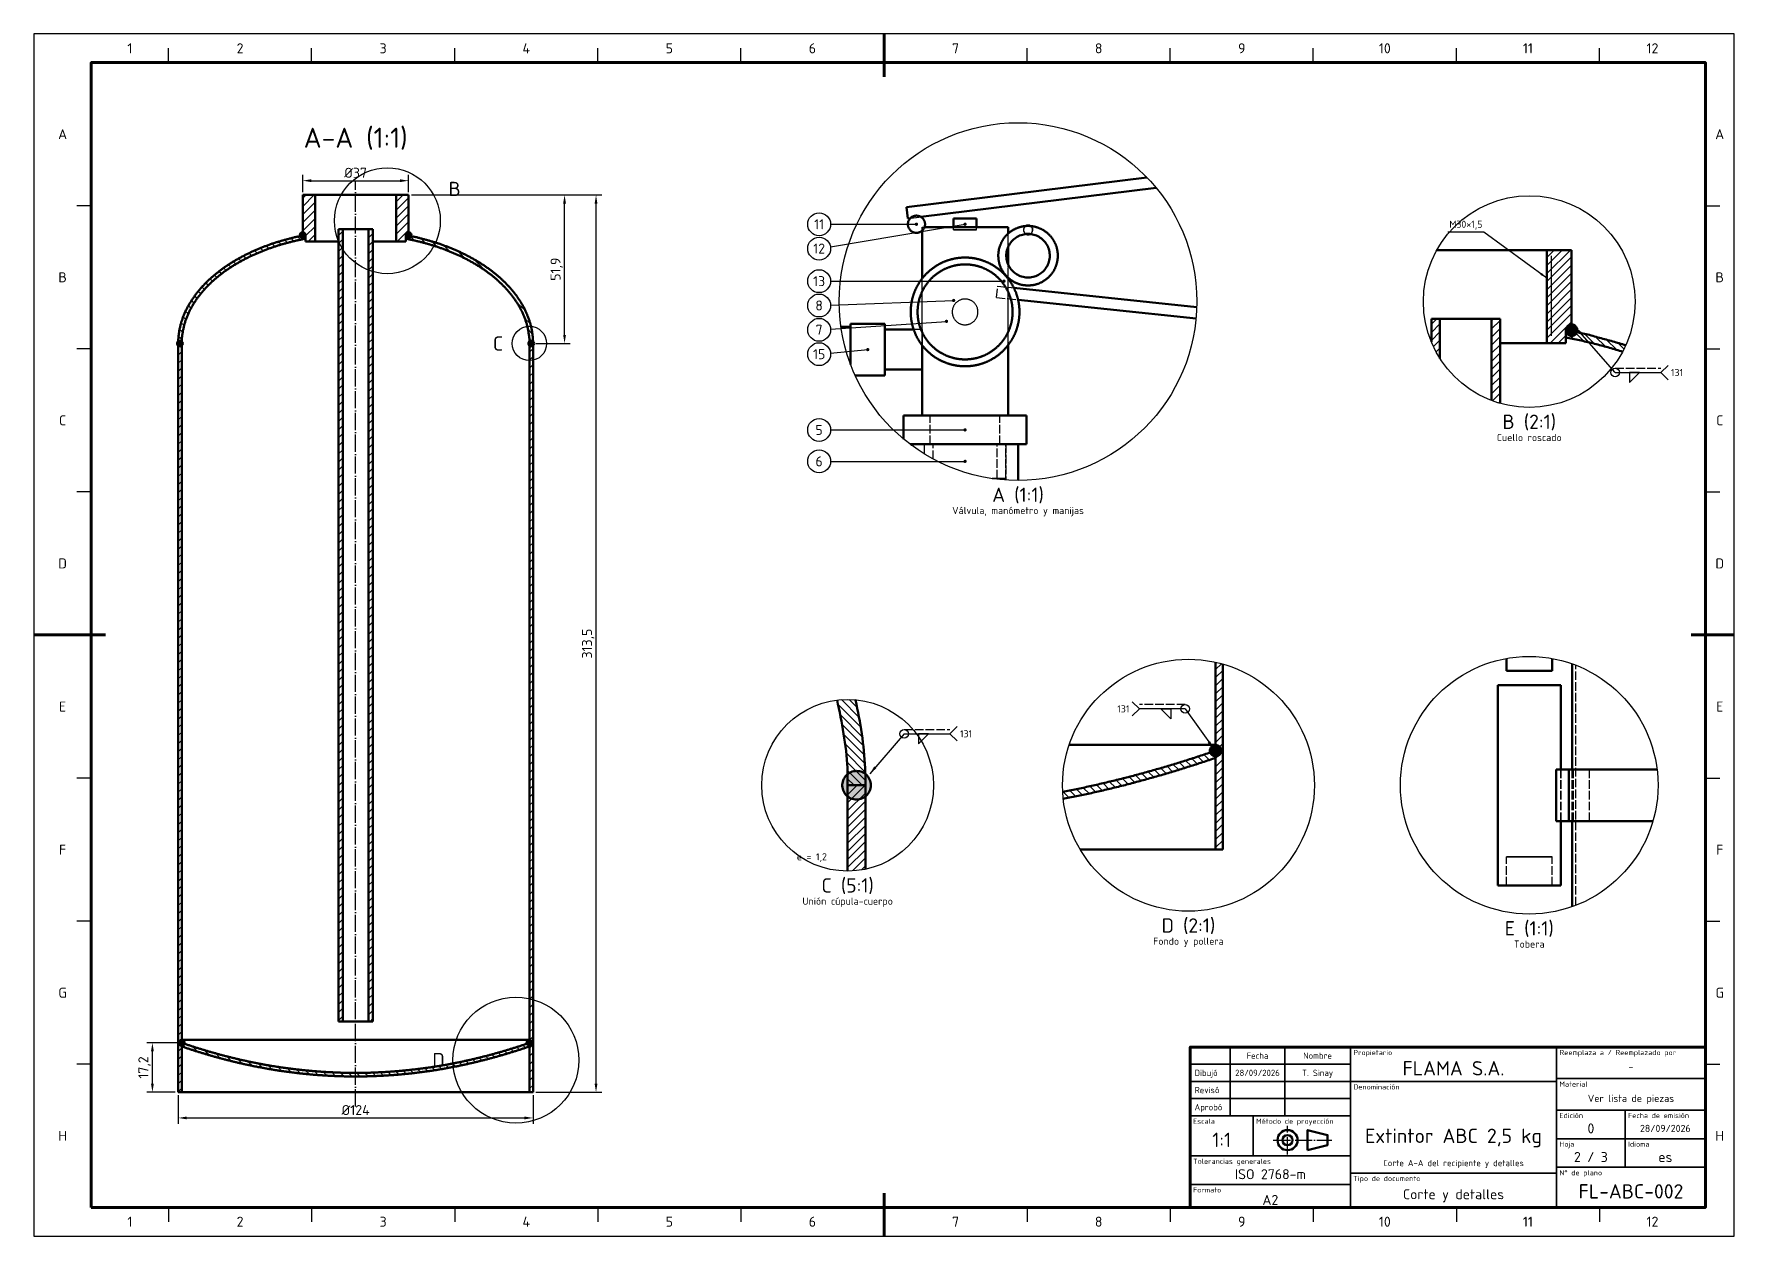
# Model space of a CAD drawing. Header units: millimetres. Extents: x 0 to 594, y 0 to 420.
import ezdxf
from ezdxf.enums import TextEntityAlignment as Align

# ---------------------------------------------------------------- set-up
doc = ezdxf.new("R2010")
doc.units = ezdxf.units.MM
doc.linetypes.add('ISO02-TRAZOS', pattern=[3.75, 3, -0.75])
doc.linetypes.add('ISO04-TRAZO-PUNTO', pattern=[7.625, 6, -0.75, 0.125, -0.75])
for name, color, linetype, lineweight in [('01-VISIBLE', 7, 'CONTINUOUS', 50), ('02-OCULTA', 4, 'ISO02-TRAZOS', 25), ('03-EJE', 1, 'ISO04-TRAZO-PUNTO', 25), ('04-COTA', 3, 'CONTINUOUS', 25), ('05-RAYADO', 8, 'CONTINUOUS', 25), ('06-TEXTO', 7, 'CONTINUOUS', 25), ('07-RECUADRO', 7, 'CONTINUOUS', 70), ('08-FINA', 5, 'CONTINUOUS', 25), ('10-ROTULO', 7, 'CONTINUOUS', 35), ('11-TEXTO-ROTULO', 7, 'CONTINUOUS', 25), ('12-SOLDADURA', 6, 'CONTINUOUS', 25)]:
    doc.layers.add(name, color=color, linetype=linetype, lineweight=lineweight)
doc.styles.add('ISO3098', font='isocpeur.ttf')
doc.dimstyles.new('FLAMA-ISO', dxfattribs={"dimtxt": 3.5, "dimasz": 3, "dimexe": 2, "dimexo": 1, "dimgap": 1, "dimtad": 1, "dimdec": 1, "dimtxsty": 'ISO3098', "dimcen": 2.5, "dimclrd": 3, "dimclre": 3, "dimclrt": 3, "dimazin": 3, "dimtfac": 1, "dimtmove": 0, "dimatfit": 3, "dimlwd": 25, "dimlwe": 25})

msp = doc.modelspace()

# ---------------------------------------------------------------- texts
at = {"layer": '06-TEXTO', "style": 'ISO3098'}
for s, height, p in [('1', 3.5, (33.5, 415)), ('2', 3.5, (72, 415)), ('3', 3.5, (122, 415)), ('4', 3.5, (172, 415)), ('5', 3.5, (222, 415)), ('6', 3.5, (272, 415)), ('7', 3.5, (322, 415)), ('8', 3.5, (372, 415)), ('9', 3.5, (422, 415)), ('10', 3.5, (472, 415)), ('11', 3.5, (522, 415)), ('12', 3.5, (565.5, 415)), ('A', 3.5, (10, 385)), ('A-A (1:1)', 7, (112.38, 383.75)), ('A', 3.5, (589, 385)), ('B', 5, (146.97, 365.85)), ('11', 3.5, (274.33, 353.53)), ('12', 3.5, (274.33, 345.03)), ('B', 3.5, (10, 335)), ('13', 3.5, (274.33, 333.63)), ('B', 3.5, (589, 335)), ('8', 3.5, (274.33, 325.13)), ('7', 3.5, (274.33, 316.63)), ('C', 5, (162.12, 311.86)), ('15', 3.5, (274.33, 308.13)), ('C', 3.5, (10, 285)), ('B (2:1)', 5, (522.46, 284.5)), ('C', 3.5, (589, 285)), ('5', 3.5, (274.33, 281.67)), ('Cuello roscado', 2.5, (522.46, 279)), ('6', 3.5, (274.33, 270.67)), ('A (1:1)', 5, (343.83, 259)), ('Válvula, manómetro y manijas', 2.5, (343.83, 253.5)), ('D', 3.5, (10, 235)), ('D', 3.5, (589, 235)), ('E', 3.5, (10, 185)), ('E', 3.5, (589, 185)), ('F', 3.5, (10, 135)), ('F', 3.5, (589, 135)), ('e = 1,2', 2.5, (271.79, 132.5)), ('C (5:1)', 5, (284.29, 122.5)), ('Unión cúpula-cuerpo', 2.5, (284.29, 117)), ('D (2:1)', 5, (403.38, 108.5)), ('E (1:1)', 5, (522.46, 107.5)), ('Fondo y pollera', 2.5, (403.38, 103)), ('Tobera', 2.5, (522.46, 102)), ('G', 3.5, (10, 85)), ('G', 3.5, (589, 85)), ('D', 5, (141.38, 61.45)), ('H', 3.5, (10, 35)), ('H', 3.5, (589, 35)), ('1', 3.5, (33.5, 5)), ('2', 3.5, (72, 5)), ('3', 3.5, (122, 5)), ('4', 3.5, (172, 5)), ('5', 3.5, (222, 5)), ('6', 3.5, (272, 5)), ('7', 3.5, (322, 5)), ('8', 3.5, (372, 5)), ('9', 3.5, (422, 5)), ('10', 3.5, (472, 5)), ('11', 3.5, (522, 5)), ('12', 3.5, (565.5, 5))]:
    msp.add_text(s, height=height, dxfattribs=at).set_placement(p, align=Align.MIDDLE_CENTER)
msp.add_text('M30×1,5', height=2.5, dxfattribs=at).set_placement((500.33, 351.5), align=Align.BOTTOM_CENTER)
at = {"layer": '11-TEXTO-ROTULO', "style": 'ISO3098'}
for s, height, p in [('Fecha', 2.2, (427.5, 63)), ('Nombre', 2.2, (448.5, 63)), ('FLAMA S.A.', 5, (496, 58.6)), ('28/09/2026', 2.2, (427.5, 57)), ('T. Sinay', 2.2, (448.5, 57)), ('-', 2.5, (558, 59.1)), ('Ver lista de piezas', 2.5, (558, 48.1)), ('1:1', 5, (415, 33.6)), ('Extintor ABC 2,5 kg', 5, (496, 35)), ('0', 3.5, (544, 37.6)), ('28/09/2026', 2.5, (570, 37.6)), ('Corte A-A del recipiente y detalles', 2.2, (496, 25.5)), ('2 / 3', 3.5, (544, 27.6)), ('es', 3.5, (570, 27.6)), ('ISO 2768-m', 3.5, (432, 21.6)), ('FL-ABC-002', 5, (558, 15.6)), ('A2', 3.5, (432, 12.6)), ('Corte y detalles', 3.5, (496, 14.6))]:
    msp.add_text(s, height=height, dxfattribs=at).set_placement(p, align=Align.MIDDLE_CENTER)
for s, p in [('Propietario', (461, 65)), ('Reemplaza a / Reemplazado por', (533, 65)), ('Material', (533, 54)), ('Denominación', (461, 53)), ('Edición', (533, 43)), ('Fecha de emisión', (557, 43)), ('Escala', (405, 41)), ('Método de proyección', (427, 41)), ('Hoja', (533, 33)), ('Idioma', (557, 33)), ('Tolerancias generales', (405, 27)), ('Tipo de documento', (461, 21)), ('N° de plano', (533, 23)), ('Formato', (405, 17))]:
    msp.add_text(s, height=1.8, dxfattribs=at).set_placement(p, align=Align.TOP_LEFT)
for s, p in [('Dibujó', (405.5, 57)), ('Revisó', (405.5, 51)), ('Aprobó', (405.5, 45))]:
    msp.add_text(s, height=2.2, dxfattribs=at).set_placement(p, align=Align.MIDDLE_LEFT)
at = {"layer": '12-SOLDADURA', "style": 'ISO3098'}
for p in [(571.96, 301.7), (323.54, 175.5)]:
    msp.add_text('131', height=2.5, dxfattribs=at).set_placement(p, align=Align.MIDDLE_LEFT)
msp.add_text('131', height=2.5, dxfattribs=at).set_placement((382.77, 184.2), align=Align.MIDDLE_RIGHT)

# ---------------------------------------------------------------- dimensions: what is measured, and where the dimension line sits
at = {"layer": '04-COTA'}
for base, p1, p2 in [((93.88, 368.75), (93.88, 363.75), (130.88, 363.75)), ((50.38, 41.25), (50.38, 50.25), (174.38, 50.25))]:
    msp.add_linear_dim(base=base, p1=p1, p2=p2, dimstyle='FLAMA-ISO', override={"dimlfac": 1, "dimpost": '%%c<>'}, dxfattribs=at).render()
for base, p1, p2 in [((196.38, 50.25), (174.38, 50.25), (130.88, 363.75)), ((185.38, 311.86), (174.38, 311.86), (130.88, 363.75)), ((41.375, 50.25), (50.375, 50.25), (51.625, 67.5))]:
    msp.add_linear_dim(base=base, p1=p1, p2=p2, angle=90, dimstyle='FLAMA-ISO', override={"dimlfac": 1}, dxfattribs=at).render()

# ---------------------------------------------------------------- hatches: boundary and pattern name
at = {"layer": '05-RAYADO'}
h = msp.add_hatch(dxfattribs=at)
h.set_pattern_fill('ANSI31', scale=0.62992)
h.paths.add_polyline_path([(98.19, 347.48), (94.86, 347.48), (94.86, 349.75), (93.88, 349.75), (93.88, 363.75), (98.19, 363.75)])
h = msp.add_hatch(dxfattribs=at)
h.set_pattern_fill('ANSI31', scale=0.62992)
h.paths.add_polyline_path([(130.88, 349.75), (129.88, 349.75), (129.88, 347.48), (126.56, 347.48), (126.56, 363.75), (130.88, 363.75)])
h = msp.add_hatch(color=7, dxfattribs=at)
h.dxf.hatch_style = 1
h.paths.add_polyline_path([(92.88, 349.75), (92.9, 349.95), (92.96, 350.14), (93.05, 350.32), (93.19, 350.47), (93.35, 350.6), (93.53, 350.69), (93.72, 350.74), (93.93, 350.75), (94.13, 350.72), (94.32, 350.65), (94.49, 350.54), (94.63, 350.4), (94.75, 350.24), (94.83, 350.05), (94.87, 349.85), (94.87, 349.65), (94.83, 349.45), (94.75, 349.26), (94.63, 349.1), (94.49, 348.96), (94.32, 348.85), (94.13, 348.78), (93.93, 348.75), (93.72, 348.76), (93.53, 348.81), (93.35, 348.9), (93.19, 349.03), (93.05, 349.18), (92.96, 349.36), (92.9, 349.55)])
h = msp.add_hatch(dxfattribs=at)
h.set_pattern_fill('ANSI31', scale=0.62992)
h.paths.add_polyline_path([(107.88, 75), (106.38, 75), (106.38, 351.75), (107.88, 351.75)])
h = msp.add_hatch(dxfattribs=at)
h.set_pattern_fill('ANSI31', scale=0.62992)
h.paths.add_polyline_path([(116.88, 351.75), (118.38, 351.75), (118.38, 75), (116.88, 75)])
h = msp.add_hatch(color=7, dxfattribs=at)
h.dxf.hatch_style = 1
h.paths.add_polyline_path([(131.88, 349.75), (131.85, 349.55), (131.79, 349.36), (131.7, 349.18), (131.56, 349.03), (131.4, 348.9), (131.22, 348.81), (131.03, 348.76), (130.82, 348.75), (130.62, 348.78), (130.43, 348.85), (130.26, 348.96), (130.12, 349.1), (130, 349.26), (129.92, 349.45), (129.88, 349.65), (129.88, 349.85), (129.92, 350.05), (130, 350.24), (130.12, 350.4), (130.26, 350.54), (130.43, 350.65), (130.62, 350.72), (130.82, 350.75), (131.03, 350.74), (131.22, 350.69), (131.4, 350.6), (131.56, 350.47), (131.7, 350.32), (131.79, 350.14), (131.85, 349.95)])
h = msp.add_hatch(dxfattribs=at)
h.set_pattern_fill('ANSI31', scale=0.62992, angle=90)
h.paths.add_polyline_path([(51.62, 311.86), (50.38, 311.86), (50.38, 312.06), (50.38, 312.26), (50.38, 312.46), (50.39, 312.66), (50.39, 312.86), (50.4, 313.06), (50.41, 313.26), (50.43, 313.46), (50.44, 313.66), (50.45, 313.86), (50.47, 314.06), (50.49, 314.26), (50.51, 314.46), (50.53, 314.65), (50.55, 314.85), (50.58, 315.05), (50.6, 315.25), (50.63, 315.45), (50.66, 315.65), (50.69, 315.85), (50.72, 316.04), (50.76, 316.24), (50.79, 316.44), (50.83, 316.64), (50.87, 316.83), (50.91, 317.03), (50.95, 317.22), (50.99, 317.42), (51.04, 317.62), (51.08, 317.81), (51.13, 318), (51.18, 318.2), (51.23, 318.39), (51.28, 318.59), (51.33, 318.78), (51.39, 318.97), (51.45, 319.16), (51.5, 319.36), (51.56, 319.55), (51.62, 319.74), (51.68, 319.93), (51.75, 320.12), (51.81, 320.31), (51.88, 320.5), (51.94, 320.69), (52.01, 320.88), (52.08, 321.06), (52.15, 321.25), (52.23, 321.44), (52.3, 321.62), (52.38, 321.81), (52.45, 321.99), (52.53, 322.18), (52.61, 322.36), (52.69, 322.55), (52.77, 322.73), (52.85, 322.91), (52.94, 323.09), (53.02, 323.28), (53.11, 323.46), (53.2, 323.64), (53.29, 323.82), (53.38, 324), (53.47, 324.17), (53.56, 324.35), (53.65, 324.53), (53.75, 324.7), (53.84, 324.88), (53.94, 325.06), (54.04, 325.23), (54.14, 325.41), (54.24, 325.58), (54.34, 325.75), (54.44, 325.92), (54.54, 326.1), (54.65, 326.27), (54.75, 326.44), (54.86, 326.61), (54.97, 326.78), (55.08, 326.94), (55.19, 327.11), (55.3, 327.28), (55.41, 327.44), (55.52, 327.61), (55.63, 327.78), (55.75, 327.94), (55.86, 328.1), (55.98, 328.27), (56.1, 328.43), (56.21, 328.59), (56.33, 328.75), (56.45, 328.91), (56.57, 329.07), (56.7, 329.23), (56.82, 329.39), (56.94, 329.55), (57.07, 329.71), (57.19, 329.86), (57.32, 330.02), (57.44, 330.17), (57.57, 330.33), (57.7, 330.48), (57.83, 330.63), (57.96, 330.79), (58.09, 330.94), (58.22, 331.09), (58.35, 331.24), (58.49, 331.39), (58.62, 331.54), (58.76, 331.69), (58.89, 331.84), (59.03, 331.98), (59.16, 332.13), (59.3, 332.27), (59.44, 332.42), (59.58, 332.56), (59.72, 332.71), (59.86, 332.85), (60, 332.99), (60.14, 333.13), (60.28, 333.28), (60.43, 333.42), (60.57, 333.56), (60.71, 333.69), (60.86, 333.83), (61, 333.97), (61.15, 334.11), (61.3, 334.24), (61.44, 334.38), (61.59, 334.52), (61.74, 334.65), (61.89, 334.78), (62.04, 334.92), (62.19, 335.05), (62.34, 335.18), (62.49, 335.31), (62.64, 335.44), (62.8, 335.57), (62.95, 335.7), (63.1, 335.83), (63.26, 335.96), (63.41, 336.09), (63.57, 336.21), (63.72, 336.34), (63.88, 336.46), (64.03, 336.59), (64.19, 336.71), (64.35, 336.84), (64.51, 336.96), (64.67, 337.08), (64.83, 337.2), (64.98, 337.33), (65.14, 337.45), (65.31, 337.57), (65.47, 337.68), (65.63, 337.8), (65.79, 337.92), (65.95, 338.04), (66.11, 338.16), (66.28, 338.27), (66.44, 338.39), (66.61, 338.5), (66.77, 338.62), (66.94, 338.73), (67.1, 338.84), (67.27, 338.96), (67.43, 339.07), (67.6, 339.18), (67.77, 339.29), (67.93, 339.4), (68.1, 339.51), (68.27, 339.62), (68.44, 339.73), (68.61, 339.83), (68.78, 339.94), (68.95, 340.05), (69.12, 340.15), (69.29, 340.26), (69.46, 340.36), (69.63, 340.47), (69.8, 340.57), (69.97, 340.67), (70.14, 340.78), (70.32, 340.88), (70.49, 340.98), (70.66, 341.08), (70.84, 341.18), (71.01, 341.28), (71.18, 341.38), (71.36, 341.48), (71.53, 341.57), (71.71, 341.67), (71.88, 341.77), (72.06, 341.86), (72.24, 341.96), (72.41, 342.06), (72.59, 342.15), (72.77, 342.24), (72.94, 342.34), (73.12, 342.43), (73.3, 342.52), (73.48, 342.62), (73.65, 342.71), (73.83, 342.8), (74.01, 342.89), (74.19, 342.98), (74.37, 343.07), (74.55, 343.15), (74.73, 343.24), (74.91, 343.33), (75.09, 343.42), (75.27, 343.5), (75.45, 343.59), (75.63, 343.67), (75.82, 343.76), (76, 343.84), (76.18, 343.93), (76.36, 344.01), (76.54, 344.09), (76.73, 344.17), (76.91, 344.26), (77.09, 344.34), (77.28, 344.42), (77.46, 344.5), (77.64, 344.58), (77.83, 344.65), (78.01, 344.73), (78.2, 344.81), (78.38, 344.89), (78.57, 344.96), (78.75, 345.04), (78.94, 345.12), (79.12, 345.19), (79.31, 345.27), (79.5, 345.34), (79.68, 345.41), (79.87, 345.49), (80.06, 345.56), (80.24, 345.63), (80.43, 345.71), (80.62, 345.78), (80.8, 345.85), (80.99, 345.92), (81.18, 345.99), (81.37, 346.06), (81.55, 346.13), (81.74, 346.2), (81.93, 346.27), (82.12, 346.34), (82.31, 346.41), (82.49, 346.48), (82.68, 346.54), (82.87, 346.61), (83.06, 346.67), (83.25, 346.74), (83.44, 346.8), (83.63, 346.87), (83.82, 346.93), (84.01, 346.99), (84.2, 347.05), (84.39, 347.12), (84.58, 347.18), (84.77, 347.23), (84.97, 347.29), (85.16, 347.35), (85.35, 347.41), (85.54, 347.47), (85.73, 347.52), (85.93, 347.58), (86.12, 347.63), (86.31, 347.69), (86.5, 347.74), (86.7, 347.79), (86.89, 347.85), (87.08, 347.9), (87.28, 347.95), (87.47, 348.01), (87.66, 348.06), (87.86, 348.11), (88.05, 348.16), (88.24, 348.21), (88.44, 348.27), (88.63, 348.32), (88.83, 348.37), (89.02, 348.42), (89.21, 348.47), (89.41, 348.52), (89.6, 348.58), (89.79, 348.63), (89.99, 348.68), (90.18, 348.74), (90.37, 348.8), (90.56, 348.86), (90.75, 348.91), (90.95, 348.97), (91.14, 349.01), (91.34, 349.06), (91.53, 349.1), (91.73, 349.14), (91.92, 349.18), (92.12, 349.22), (92.32, 349.26), (92.51, 349.3), (92.71, 349.34), (92.91, 349.38), (93.1, 349.41), (93.3, 349.45), (93.5, 349.49), (93.69, 349.53), (93.89, 349.56), (94.09, 349.6), (94.28, 349.64), (94.48, 349.68), (94.68, 349.71), (94.88, 349.75), (94.88, 348.48), (94.68, 348.45), (94.48, 348.41), (94.28, 348.37), (94.09, 348.33), (93.89, 348.29), (93.69, 348.25), (93.5, 348.21), (93.3, 348.17), (93.11, 348.13), (92.91, 348.09), (92.71, 348.05), (92.52, 348), (92.32, 347.96), (92.13, 347.92), (91.93, 347.87), (91.73, 347.83), (91.54, 347.79), (91.34, 347.74), (91.15, 347.7), (90.95, 347.65), (90.76, 347.6), (90.56, 347.56), (90.37, 347.51), (90.17, 347.46), (89.98, 347.41), (89.78, 347.36), (89.59, 347.31), (89.4, 347.26), (89.2, 347.21), (89.01, 347.16), (88.81, 347.11), (88.62, 347.06), (88.43, 347.01), (88.23, 346.96), (88.04, 346.9), (87.85, 346.85), (87.65, 346.8), (87.46, 346.74), (87.27, 346.69), (87.07, 346.63), (86.88, 346.58), (86.69, 346.52), (86.5, 346.46), (86.3, 346.4), (86.11, 346.35), (85.92, 346.29), (85.73, 346.23), (85.54, 346.17), (85.35, 346.11), (85.15, 346.05), (84.96, 345.99), (84.77, 345.93), (84.58, 345.87), (84.39, 345.81), (84.2, 345.74), (84.01, 345.68), (83.82, 345.62), (83.63, 345.55), (83.44, 345.49), (83.25, 345.42), (83.06, 345.36), (82.87, 345.29), (82.68, 345.23), (82.49, 345.16), (82.3, 345.09), (82.11, 345.02), (81.93, 344.95), (81.74, 344.89), (81.55, 344.82), (81.36, 344.75), (81.17, 344.68), (80.99, 344.61), (80.8, 344.53), (80.61, 344.46), (80.43, 344.39), (80.24, 344.32), (80.05, 344.24), (79.87, 344.17), (79.68, 344.09), (79.49, 344.02), (79.31, 343.94), (79.12, 343.87), (78.94, 343.79), (78.75, 343.71), (78.57, 343.64), (78.38, 343.56), (78.2, 343.48), (78.01, 343.4), (77.83, 343.32), (77.65, 343.24), (77.46, 343.16), (77.28, 343.08), (77.1, 343), (76.91, 342.91), (76.73, 342.83), (76.55, 342.75), (76.37, 342.66), (76.18, 342.58), (76, 342.49), (75.82, 342.41), (75.64, 342.32), (75.46, 342.23), (75.28, 342.15), (75.1, 342.06), (74.92, 341.97), (74.74, 341.88), (74.56, 341.79), (74.38, 341.7), (74.2, 341.61), (74.02, 341.52), (73.84, 341.43), (73.67, 341.34), (73.49, 341.24), (73.31, 341.15), (73.13, 341.06), (72.96, 340.96), (72.78, 340.87), (72.6, 340.77), (72.43, 340.67), (72.25, 340.58), (72.08, 340.48), (71.9, 340.38), (71.73, 340.28), (71.55, 340.18), (71.38, 340.08), (71.21, 339.98), (71.03, 339.88), (70.86, 339.78), (70.69, 339.68), (70.52, 339.58), (70.34, 339.47), (70.17, 339.37), (70, 339.27), (69.83, 339.16), (69.66, 339.05), (69.49, 338.95), (69.32, 338.84), (69.15, 338.73), (68.98, 338.63), (68.81, 338.52), (68.65, 338.41), (68.48, 338.3), (68.31, 338.19), (68.14, 338.08), (67.98, 337.96), (67.81, 337.85), (67.65, 337.74), (67.48, 337.62), (67.32, 337.51), (67.15, 337.4), (66.99, 337.28), (66.82, 337.16), (66.66, 337.05), (66.5, 336.93), (66.34, 336.81), (66.17, 336.69), (66.01, 336.57), (65.85, 336.45), (65.69, 336.33), (65.53, 336.21), (65.37, 336.09), (65.21, 335.97), (65.06, 335.84), (64.9, 335.72), (64.74, 335.6), (64.58, 335.47), (64.43, 335.34), (64.27, 335.22), (64.12, 335.09), (63.96, 334.96), (63.81, 334.83), (63.66, 334.71), (63.5, 334.58), (63.35, 334.45), (63.2, 334.31), (63.05, 334.18), (62.9, 334.05), (62.75, 333.92), (62.6, 333.78), (62.45, 333.65), (62.3, 333.51), (62.15, 333.38), (62.01, 333.24), (61.86, 333.1), (61.71, 332.97), (61.57, 332.83), (61.43, 332.69), (61.28, 332.55), (61.14, 332.41), (61, 332.27), (60.86, 332.12), (60.71, 331.98), (60.57, 331.84), (60.43, 331.69), (60.3, 331.55), (60.16, 331.4), (60.02, 331.26), (59.88, 331.11), (59.75, 330.96), (59.61, 330.82), (59.48, 330.67), (59.34, 330.52), (59.21, 330.37), (59.08, 330.22), (58.95, 330.06), (58.82, 329.91), (58.69, 329.76), (58.56, 329.6), (58.43, 329.45), (58.31, 329.29), (58.18, 329.14), (58.05, 328.98), (57.93, 328.82), (57.81, 328.67), (57.68, 328.51), (57.56, 328.35), (57.44, 328.19), (57.32, 328.03), (57.2, 327.87), (57.09, 327.7), (56.97, 327.54), (56.85, 327.38), (56.74, 327.21), (56.62, 327.05), (56.51, 326.88), (56.4, 326.72), (56.29, 326.55), (56.18, 326.38), (56.07, 326.21), (55.96, 326.05), (55.85, 325.88), (55.75, 325.71), (55.64, 325.53), (55.54, 325.36), (55.43, 325.19), (55.33, 325.02), (55.23, 324.84), (55.13, 324.67), (55.04, 324.49), (54.94, 324.32), (54.84, 324.14), (54.75, 323.97), (54.66, 323.79), (54.56, 323.61), (54.47, 323.43), (54.39, 323.25), (54.3, 323.07), (54.21, 322.89), (54.12, 322.71), (54.04, 322.53), (53.96, 322.34), (53.87, 322.16), (53.79, 321.98), (53.71, 321.79), (53.64, 321.61), (53.56, 321.42), (53.48, 321.24), (53.41, 321.05), (53.33, 320.87), (53.26, 320.68), (53.19, 320.49), (53.12, 320.3), (53.05, 320.12), (52.99, 319.93), (52.92, 319.74), (52.86, 319.55), (52.8, 319.36), (52.74, 319.16), (52.68, 318.97), (52.62, 318.78), (52.57, 318.59), (52.51, 318.39), (52.46, 318.2), (52.41, 318), (52.37, 317.81), (52.32, 317.61), (52.28, 317.42), (52.24, 317.22), (52.19, 317.03), (52.16, 316.83), (52.12, 316.63), (52.08, 316.44), (52.04, 316.24), (52.01, 316.04), (51.97, 315.84), (51.94, 315.65), (51.91, 315.45), (51.87, 315.25), (51.84, 315.05), (51.81, 314.85), (51.78, 314.66), (51.75, 314.46), (51.73, 314.26), (51.7, 314.06), (51.68, 313.86), (51.67, 313.66), (51.66, 313.46), (51.65, 313.26), (51.64, 313.06), (51.63, 312.86), (51.63, 312.66), (51.63, 312.46), (51.63, 312.26), (51.63, 312.06)])
h = msp.add_hatch(dxfattribs=at)
h.set_pattern_fill('ANSI31', scale=0.62992, angle=90)
h.paths.add_polyline_path([(129.88, 349.75), (130.07, 349.71), (130.27, 349.68), (130.47, 349.64), (130.66, 349.6), (130.86, 349.56), (131.06, 349.53), (131.25, 349.49), (131.45, 349.45), (131.65, 349.41), (131.84, 349.38), (132.04, 349.34), (132.24, 349.3), (132.43, 349.26), (132.63, 349.22), (132.83, 349.18), (133.02, 349.14), (133.22, 349.1), (133.41, 349.06), (133.61, 349.01), (133.8, 348.97), (134, 348.91), (134.19, 348.86), (134.38, 348.8), (134.57, 348.74), (134.76, 348.68), (134.96, 348.63), (135.15, 348.58), (135.34, 348.52), (135.54, 348.47), (135.73, 348.42), (135.92, 348.37), (136.12, 348.32), (136.31, 348.27), (136.51, 348.21), (136.7, 348.16), (136.89, 348.11), (137.09, 348.06), (137.28, 348.01), (137.47, 347.95), (137.67, 347.9), (137.86, 347.85), (138.05, 347.79), (138.25, 347.74), (138.44, 347.69), (138.63, 347.63), (138.82, 347.58), (139.02, 347.52), (139.21, 347.47), (139.4, 347.41), (139.59, 347.35), (139.78, 347.29), (139.98, 347.23), (140.17, 347.18), (140.36, 347.12), (140.55, 347.05), (140.74, 346.99), (140.93, 346.93), (141.12, 346.87), (141.31, 346.8), (141.5, 346.74), (141.69, 346.67), (141.88, 346.61), (142.07, 346.54), (142.26, 346.48), (142.44, 346.41), (142.63, 346.34), (142.82, 346.27), (143.01, 346.2), (143.2, 346.13), (143.38, 346.06), (143.57, 345.99), (143.76, 345.92), (143.95, 345.85), (144.13, 345.78), (144.32, 345.71), (144.51, 345.63), (144.69, 345.56), (144.88, 345.49), (145.07, 345.41), (145.25, 345.34), (145.44, 345.27), (145.63, 345.19), (145.81, 345.12), (146, 345.04), (146.18, 344.96), (146.37, 344.89), (146.55, 344.81), (146.74, 344.73), (146.92, 344.65), (147.11, 344.58), (147.29, 344.5), (147.47, 344.42), (147.66, 344.34), (147.84, 344.26), (148.02, 344.17), (148.21, 344.09), (148.39, 344.01), (148.57, 343.93), (148.75, 343.84), (148.93, 343.76), (149.12, 343.67), (149.3, 343.59), (149.48, 343.5), (149.66, 343.42), (149.84, 343.33), (150.02, 343.24), (150.2, 343.15), (150.38, 343.07), (150.56, 342.98), (150.74, 342.89), (150.92, 342.8), (151.1, 342.71), (151.27, 342.62), (151.45, 342.52), (151.63, 342.43), (151.81, 342.34), (151.98, 342.24), (152.16, 342.15), (152.34, 342.06), (152.51, 341.96), (152.69, 341.86), (152.87, 341.77), (153.04, 341.67), (153.22, 341.57), (153.39, 341.48), (153.57, 341.38), (153.74, 341.28), (153.91, 341.18), (154.09, 341.08), (154.26, 340.98), (154.43, 340.88), (154.61, 340.78), (154.78, 340.67), (154.95, 340.57), (155.12, 340.47), (155.29, 340.36), (155.46, 340.26), (155.63, 340.15), (155.8, 340.05), (155.97, 339.94), (156.14, 339.83), (156.31, 339.73), (156.48, 339.62), (156.65, 339.51), (156.82, 339.4), (156.98, 339.29), (157.15, 339.18), (157.32, 339.07), (157.48, 338.96), (157.65, 338.84), (157.81, 338.73), (157.98, 338.62), (158.14, 338.5), (158.31, 338.39), (158.47, 338.27), (158.64, 338.16), (158.8, 338.04), (158.96, 337.92), (159.12, 337.8), (159.28, 337.68), (159.44, 337.57), (159.61, 337.45), (159.77, 337.33), (159.92, 337.2), (160.08, 337.08), (160.24, 336.96), (160.4, 336.84), (160.56, 336.71), (160.72, 336.59), (160.87, 336.46), (161.03, 336.34), (161.18, 336.21), (161.34, 336.09), (161.49, 335.96), (161.65, 335.83), (161.8, 335.7), (161.95, 335.57), (162.11, 335.44), (162.26, 335.31), (162.41, 335.18), (162.56, 335.05), (162.71, 334.92), (162.86, 334.78), (163.01, 334.65), (163.16, 334.52), (163.31, 334.38), (163.45, 334.24), (163.6, 334.11), (163.75, 333.97), (163.89, 333.83), (164.04, 333.69), (164.18, 333.56), (164.32, 333.42), (164.47, 333.28), (164.61, 333.13), (164.75, 332.99), (164.89, 332.85), (165.03, 332.71), (165.17, 332.56), (165.31, 332.42), (165.45, 332.27), (165.59, 332.13), (165.72, 331.98), (165.86, 331.84), (165.99, 331.69), (166.13, 331.54), (166.26, 331.39), (166.4, 331.24), (166.53, 331.09), (166.66, 330.94), (166.79, 330.79), (166.92, 330.63), (167.05, 330.48), (167.18, 330.33), (167.31, 330.17), (167.43, 330.02), (167.56, 329.86), (167.68, 329.71), (167.81, 329.55), (167.93, 329.39), (168.05, 329.23), (168.18, 329.07), (168.3, 328.91), (168.42, 328.75), (168.54, 328.59), (168.65, 328.43), (168.77, 328.27), (168.89, 328.1), (169, 327.94), (169.12, 327.78), (169.23, 327.61), (169.34, 327.44), (169.45, 327.28), (169.56, 327.11), (169.67, 326.94), (169.78, 326.78), (169.89, 326.61), (170, 326.44), (170.1, 326.27), (170.21, 326.1), (170.31, 325.92), (170.41, 325.75), (170.51, 325.58), (170.61, 325.41), (170.71, 325.23), (170.81, 325.06), (170.91, 324.88), (171, 324.7), (171.1, 324.53), (171.19, 324.35), (171.28, 324.17), (171.37, 324), (171.46, 323.82), (171.55, 323.64), (171.64, 323.46), (171.73, 323.28), (171.81, 323.09), (171.9, 322.91), (171.98, 322.73), (172.06, 322.55), (172.14, 322.36), (172.22, 322.18), (172.3, 321.99), (172.37, 321.81), (172.45, 321.62), (172.52, 321.44), (172.6, 321.25), (172.67, 321.06), (172.74, 320.88), (172.81, 320.69), (172.87, 320.5), (172.94, 320.31), (173, 320.12), (173.07, 319.93), (173.13, 319.74), (173.19, 319.55), (173.25, 319.36), (173.3, 319.16), (173.36, 318.97), (173.42, 318.78), (173.47, 318.59), (173.52, 318.39), (173.57, 318.2), (173.62, 318), (173.67, 317.81), (173.71, 317.62), (173.76, 317.42), (173.8, 317.22), (173.84, 317.03), (173.88, 316.83), (173.92, 316.64), (173.96, 316.44), (173.99, 316.24), (174.03, 316.04), (174.06, 315.85), (174.09, 315.65), (174.12, 315.45), (174.15, 315.25), (174.17, 315.05), (174.2, 314.85), (174.22, 314.65), (174.24, 314.46), (174.26, 314.26), (174.28, 314.06), (174.3, 313.86), (174.31, 313.66), (174.32, 313.46), (174.34, 313.26), (174.35, 313.06), (174.36, 312.86), (174.36, 312.66), (174.37, 312.46), (174.37, 312.26), (174.37, 312.06), (174.38, 311.86), (173.12, 311.86), (173.12, 312.06), (173.12, 312.26), (173.12, 312.46), (173.12, 312.66), (173.12, 312.86), (173.11, 313.06), (173.1, 313.26), (173.09, 313.46), (173.08, 313.66), (173.07, 313.86), (173.05, 314.06), (173.02, 314.26), (173, 314.46), (172.97, 314.66), (172.94, 314.85), (172.91, 315.05), (172.88, 315.25), (172.84, 315.45), (172.81, 315.65), (172.78, 315.84), (172.74, 316.04), (172.71, 316.24), (172.67, 316.44), (172.63, 316.63), (172.59, 316.83), (172.56, 317.03), (172.51, 317.22), (172.47, 317.42), (172.43, 317.61), (172.38, 317.81), (172.34, 318), (172.29, 318.2), (172.24, 318.39), (172.18, 318.59), (172.13, 318.78), (172.07, 318.97), (172.01, 319.16), (171.95, 319.36), (171.89, 319.55), (171.83, 319.74), (171.76, 319.93), (171.7, 320.12), (171.63, 320.3), (171.56, 320.49), (171.49, 320.68), (171.42, 320.87), (171.34, 321.05), (171.27, 321.24), (171.19, 321.42), (171.11, 321.61), (171.04, 321.79), (170.96, 321.98), (170.88, 322.16), (170.79, 322.34), (170.71, 322.53), (170.63, 322.71), (170.54, 322.89), (170.45, 323.07), (170.36, 323.25), (170.28, 323.43), (170.19, 323.61), (170.09, 323.79), (170, 323.97), (169.91, 324.14), (169.81, 324.32), (169.71, 324.49), (169.62, 324.67), (169.52, 324.84), (169.42, 325.02), (169.32, 325.19), (169.21, 325.36), (169.11, 325.53), (169, 325.71), (168.9, 325.88), (168.79, 326.05), (168.68, 326.21), (168.57, 326.38), (168.46, 326.55), (168.35, 326.72), (168.24, 326.88), (168.13, 327.05), (168.01, 327.21), (167.9, 327.38), (167.78, 327.54), (167.66, 327.7), (167.55, 327.87), (167.43, 328.03), (167.31, 328.19), (167.19, 328.35), (167.07, 328.51), (166.94, 328.67), (166.82, 328.82), (166.7, 328.98), (166.57, 329.14), (166.44, 329.29), (166.32, 329.45), (166.19, 329.6), (166.06, 329.76), (165.93, 329.91), (165.8, 330.06), (165.67, 330.22), (165.54, 330.37), (165.41, 330.52), (165.27, 330.67), (165.14, 330.82), (165, 330.96), (164.87, 331.11), (164.73, 331.26), (164.59, 331.4), (164.45, 331.55), (164.32, 331.69), (164.18, 331.84), (164.04, 331.98), (163.89, 332.12), (163.75, 332.27), (163.61, 332.41), (163.47, 332.55), (163.32, 332.69), (163.18, 332.83), (163.04, 332.97), (162.89, 333.1), (162.74, 333.24), (162.6, 333.38), (162.45, 333.51), (162.3, 333.65), (162.15, 333.78), (162, 333.92), (161.85, 334.05), (161.7, 334.18), (161.55, 334.31), (161.4, 334.45), (161.25, 334.58), (161.09, 334.71), (160.94, 334.83), (160.79, 334.96), (160.63, 335.09), (160.48, 335.22), (160.32, 335.34), (160.17, 335.47), (160.01, 335.6), (159.85, 335.72), (159.69, 335.84), (159.54, 335.97), (159.38, 336.09), (159.22, 336.21), (159.06, 336.33), (158.9, 336.45), (158.74, 336.57), (158.58, 336.69), (158.41, 336.81), (158.25, 336.93), (158.09, 337.05), (157.93, 337.16), (157.76, 337.28), (157.6, 337.4), (157.43, 337.51), (157.27, 337.62), (157.1, 337.74), (156.94, 337.85), (156.77, 337.96), (156.61, 338.08), (156.44, 338.19), (156.27, 338.3), (156.1, 338.41), (155.94, 338.52), (155.77, 338.63), (155.6, 338.73), (155.43, 338.84), (155.26, 338.95), (155.09, 339.05), (154.92, 339.16), (154.75, 339.27), (154.58, 339.37), (154.41, 339.47), (154.23, 339.58), (154.06, 339.68), (153.89, 339.78), (153.72, 339.88), (153.54, 339.98), (153.37, 340.08), (153.2, 340.18), (153.02, 340.28), (152.85, 340.38), (152.67, 340.48), (152.5, 340.58), (152.32, 340.67), (152.15, 340.77), (151.97, 340.87), (151.79, 340.96), (151.62, 341.06), (151.44, 341.15), (151.26, 341.24), (151.08, 341.34), (150.91, 341.43), (150.73, 341.52), (150.55, 341.61), (150.37, 341.7), (150.19, 341.79), (150.01, 341.88), (149.83, 341.97), (149.65, 342.06), (149.47, 342.15), (149.29, 342.23), (149.11, 342.32), (148.93, 342.41), (148.75, 342.49), (148.57, 342.58), (148.38, 342.66), (148.2, 342.75), (148.02, 342.83), (147.84, 342.91), (147.65, 343), (147.47, 343.08), (147.29, 343.16), (147.1, 343.24), (146.92, 343.32), (146.74, 343.4), (146.55, 343.48), (146.37, 343.56), (146.18, 343.64), (146, 343.71), (145.81, 343.79), (145.63, 343.87), (145.44, 343.94), (145.26, 344.02), (145.07, 344.09), (144.88, 344.17), (144.7, 344.24), (144.51, 344.32), (144.32, 344.39), (144.14, 344.46), (143.95, 344.53), (143.76, 344.61), (143.58, 344.68), (143.39, 344.75), (143.2, 344.82), (143.01, 344.89), (142.82, 344.95), (142.64, 345.02), (142.45, 345.09), (142.26, 345.16), (142.07, 345.23), (141.88, 345.29), (141.69, 345.36), (141.5, 345.42), (141.31, 345.49), (141.12, 345.55), (140.93, 345.62), (140.74, 345.68), (140.55, 345.74), (140.36, 345.81), (140.17, 345.87), (139.98, 345.93), (139.79, 345.99), (139.6, 346.05), (139.4, 346.11), (139.21, 346.17), (139.02, 346.23), (138.83, 346.29), (138.64, 346.35), (138.45, 346.4), (138.25, 346.46), (138.06, 346.52), (137.87, 346.58), (137.68, 346.63), (137.48, 346.69), (137.29, 346.74), (137.1, 346.8), (136.9, 346.85), (136.71, 346.9), (136.52, 346.96), (136.32, 347.01), (136.13, 347.06), (135.94, 347.11), (135.74, 347.16), (135.55, 347.21), (135.35, 347.26), (135.16, 347.31), (134.97, 347.36), (134.77, 347.41), (134.58, 347.46), (134.38, 347.51), (134.19, 347.56), (133.99, 347.6), (133.8, 347.65), (133.6, 347.7), (133.41, 347.74), (133.21, 347.79), (133.02, 347.83), (132.82, 347.87), (132.62, 347.92), (132.43, 347.96), (132.23, 348), (132.04, 348.05), (131.84, 348.09), (131.64, 348.13), (131.45, 348.17), (131.25, 348.21), (131.06, 348.25), (130.86, 348.29), (130.66, 348.33), (130.47, 348.37), (130.27, 348.41), (130.07, 348.45), (129.88, 348.48)])
h = msp.add_hatch(dxfattribs=at)
h.set_pattern_fill('ANSI31', scale=0.62992)
h.paths.add_polyline_path([(535.28, 316.5), (535.28, 311.97), (528.63, 311.97), (528.63, 344.5), (537.26, 344.5), (537.26, 316.5)])
h = msp.add_hatch(dxfattribs=at)
h.set_pattern_fill('ANSI31', scale=0.62992)
h.paths.add_polyline_path([(488.26, 320.5), (491.26, 320.5), (491.26, 306.61), (491.2, 306.71), (490.72, 307.48), (490.27, 308.26), (489.83, 309.06), (489.41, 309.86), (489.01, 310.68), (488.63, 311.51), (488.27, 312.34), (488.26, 312.38)])
h = msp.add_hatch(dxfattribs=at)
h.set_pattern_fill('ANSI31', scale=0.62992)
h.paths.add_polyline_path([(512.26, 320.5), (512.26, 290.94), (511.72, 291.09), (510.85, 291.37), (509.99, 291.66), (509.26, 291.94), (509.26, 320.5)])
h = msp.add_hatch(dxfattribs=at)
h.set_pattern_fill('ANSI31', scale=0.62992, angle=90)
h.paths.add_polyline_path([(535.65, 316.43), (536.05, 316.35), (536.44, 316.28), (536.83, 316.2), (537.23, 316.13), (537.62, 316.05), (538.01, 315.98), (538.41, 315.9), (538.8, 315.83), (539.19, 315.75), (539.59, 315.68), (539.98, 315.6), (540.37, 315.52), (540.77, 315.44), (541.16, 315.36), (541.55, 315.28), (541.94, 315.2), (542.34, 315.11), (542.73, 315.03), (543.12, 314.93), (543.5, 314.83), (543.89, 314.71), (544.27, 314.59), (544.65, 314.48), (545.04, 314.37), (545.42, 314.26), (545.81, 314.15), (546.2, 314.05), (546.58, 313.94), (546.97, 313.84), (547.36, 313.74), (547.74, 313.63), (548.13, 313.53), (548.52, 313.43), (548.91, 313.32), (549.29, 313.22), (549.68, 313.12), (550.07, 313.01), (550.45, 312.91), (550.84, 312.8), (551.23, 312.69), (551.61, 312.59), (552, 312.48), (552.38, 312.37), (552.77, 312.26), (553.16, 312.15), (553.54, 312.04), (553.93, 311.93), (554.31, 311.82), (554.69, 311.7), (555.08, 311.59), (555.46, 311.47), (555.84, 311.35), (556.17, 311.25), (555.91, 310.68), (555.51, 309.86), (555.09, 309.06), (555.05, 308.99), (554.7, 309.1), (554.32, 309.22), (553.93, 309.34), (553.55, 309.46), (553.17, 309.58), (552.78, 309.69), (552.4, 309.81), (552.02, 309.92), (551.63, 310.04), (551.25, 310.15), (550.86, 310.26), (550.48, 310.37), (550.09, 310.48), (549.7, 310.59), (549.32, 310.7), (548.93, 310.81), (548.54, 310.91), (548.16, 311.02), (547.77, 311.12), (547.38, 311.22), (546.99, 311.33), (546.61, 311.43), (546.22, 311.53), (545.83, 311.63), (545.44, 311.73), (545.05, 311.82), (544.66, 311.92), (544.27, 312.02), (543.88, 312.11), (543.49, 312.21), (543.1, 312.3), (542.71, 312.39), (542.32, 312.48), (541.93, 312.57), (541.54, 312.66), (541.15, 312.75), (540.76, 312.84), (540.37, 312.92), (539.97, 313.01), (539.58, 313.09), (539.19, 313.18), (538.8, 313.26), (538.41, 313.34), (538.01, 313.43), (537.62, 313.51), (537.23, 313.59), (536.83, 313.66), (536.44, 313.74), (536.05, 313.82), (535.65, 313.89), (535.26, 313.97), (535.26, 316.5)])
h = msp.add_hatch(color=7, dxfattribs=at)
h.dxf.hatch_style = 1
h.paths.add_polyline_path([(539.22, 316.1), (539.1, 315.71), (538.9, 315.36), (538.64, 315.05), (538.32, 314.8), (537.95, 314.62), (537.56, 314.52), (537.16, 314.5), (536.76, 314.56), (536.38, 314.7), (536.03, 314.92), (535.74, 315.2), (535.51, 315.53), (535.35, 315.9), (535.27, 316.3), (535.27, 316.7), (535.35, 317.1), (535.51, 317.47), (535.74, 317.8), (536.03, 318.08), (536.38, 318.3), (536.76, 318.44), (537.16, 318.5), (537.56, 318.48), (537.95, 318.38), (538.32, 318.2), (538.64, 317.95), (538.9, 317.64), (539.1, 317.29), (539.22, 316.9), (539.26, 316.5)])
h = msp.add_hatch(color=7, dxfattribs=at)
h.dxf.hatch_style = 1
h.paths.add_polyline_path([(50, 311.86), (50.02, 312.06), (50.08, 312.25), (50.18, 312.43), (50.31, 312.58), (50.47, 312.7), (50.65, 312.79), (50.85, 312.84), (51.05, 312.85), (51.25, 312.82), (51.44, 312.75), (51.61, 312.65), (51.76, 312.51), (51.87, 312.34), (51.95, 312.16), (51.99, 311.96), (51.99, 311.75), (51.95, 311.56), (51.87, 311.37), (51.76, 311.2), (51.61, 311.07), (51.44, 310.96), (51.25, 310.89), (51.05, 310.86), (50.85, 310.87), (50.65, 310.92), (50.47, 311.01), (50.31, 311.13), (50.18, 311.28), (50.08, 311.46), (50.02, 311.65)])
h = msp.add_hatch(dxfattribs=at)
h.set_pattern_fill('ANSI31', scale=0.62992)
h.paths.add_polyline_path([(51.62, 50.25), (50.38, 50.25), (50.38, 311.86), (51.62, 311.86)])
h = msp.add_hatch(color=7, dxfattribs=at)
h.dxf.hatch_style = 1
h.paths.add_polyline_path([(174.75, 311.86), (174.73, 311.65), (174.67, 311.46), (174.57, 311.28), (174.44, 311.13), (174.28, 311.01), (174.1, 310.92), (173.9, 310.87), (173.7, 310.86), (173.5, 310.89), (173.31, 310.96), (173.14, 311.07), (172.99, 311.2), (172.88, 311.37), (172.8, 311.56), (172.76, 311.75), (172.76, 311.96), (172.8, 312.16), (172.88, 312.34), (172.99, 312.51), (173.14, 312.65), (173.31, 312.75), (173.5, 312.82), (173.7, 312.85), (173.9, 312.84), (174.1, 312.79), (174.28, 312.7), (174.44, 312.58), (174.57, 312.43), (174.67, 312.25), (174.73, 312.06)])
h = msp.add_hatch(dxfattribs=at)
h.set_pattern_fill('ANSI31', scale=0.62992)
h.paths.add_polyline_path([(173.12, 311.86), (174.38, 311.86), (174.38, 50.25), (173.12, 50.25)])
h = msp.add_hatch(dxfattribs=at)
h.set_pattern_fill('ANSI31', scale=0.62992)
h.paths.add_polyline_path([(415.38, 135.1), (412.88, 135.1), (412.88, 200.46), (413.02, 200.43), (414.07, 200.18), (415.11, 199.91), (415.38, 199.83)])
h = msp.add_hatch(dxfattribs=at)
h.set_pattern_fill('ANSI31', scale=0.62992, angle=90)
h.paths.add_polyline_path([(287, 187.27), (287.23, 186.3), (287.45, 185.32), (287.66, 184.34), (287.87, 183.36), (288.07, 182.38), (288.26, 181.4), (288.45, 180.41), (288.62, 179.42), (288.79, 178.44), (288.96, 177.45), (289.11, 176.46), (289.26, 175.47), (289.39, 174.48), (289.52, 173.48), (289.65, 172.49), (289.76, 171.49), (289.87, 170.5), (289.97, 169.5), (290.06, 168.5), (290.14, 167.51), (290.22, 166.51), (290.29, 165.51), (290.35, 164.51), (290.4, 163.51), (290.44, 162.51), (290.48, 161.51), (290.51, 160.5), (290.53, 159.5), (290.54, 158.5), (290.54, 157.5), (284.29, 157.5), (284.29, 158.5), (284.29, 159.51), (284.28, 160.51), (284.26, 161.51), (284.24, 162.51), (284.21, 163.52), (284.18, 164.52), (284.13, 165.52), (284.07, 166.52), (283.99, 167.52), (283.9, 168.52), (283.79, 169.51), (283.66, 170.51), (283.52, 171.5), (283.37, 172.49), (283.21, 173.48), (283.05, 174.47), (282.89, 175.46), (282.72, 176.45), (282.55, 177.44), (282.38, 178.43), (282.2, 179.41), (282.02, 180.4), (281.83, 181.38), (281.64, 182.37), (281.44, 183.35), (281.24, 184.33), (281.03, 185.31), (280.81, 186.29), (280.58, 187.27), (280.58, 187.27), (280.62, 187.27), (281.35, 187.36), (282.08, 187.42), (282.82, 187.46), (283.56, 187.49), (284.29, 187.5), (285.03, 187.49), (285.76, 187.46), (286.5, 187.42), (286.97, 187.38)])
h = msp.add_hatch(dxfattribs=at)
h.set_pattern_fill('ANSI31', scale=0.62992, angle=90)
h.paths.add_polyline_path([(412.5, 166.97), (412.12, 166.84), (411.74, 166.71), (411.36, 166.58), (410.98, 166.45), (410.6, 166.32), (410.22, 166.19), (409.84, 166.06), (409.46, 165.94), (409.08, 165.81), (408.7, 165.68), (408.32, 165.55), (407.94, 165.43), (407.56, 165.3), (407.18, 165.18), (406.8, 165.05), (406.42, 164.93), (406.03, 164.8), (405.65, 164.68), (405.27, 164.55), (404.89, 164.43), (404.51, 164.31), (404.13, 164.18), (403.75, 164.06), (403.36, 163.94), (402.98, 163.82), (402.6, 163.7), (402.22, 163.58), (401.83, 163.46), (401.45, 163.34), (401.07, 163.22), (400.69, 163.1), (400.3, 162.98), (399.92, 162.86), (399.54, 162.74), (399.15, 162.62), (398.77, 162.51), (398.39, 162.39), (398, 162.27), (397.62, 162.16), (397.24, 162.04), (396.85, 161.93), (396.47, 161.81), (396.08, 161.7), (395.7, 161.58), (395.32, 161.47), (394.93, 161.36), (394.55, 161.24), (394.16, 161.13), (393.78, 161.02), (393.39, 160.91), (393.01, 160.79), (392.62, 160.68), (392.24, 160.57), (391.85, 160.46), (391.47, 160.35), (391.08, 160.24), (390.69, 160.13), (390.31, 160.02), (389.92, 159.92), (389.54, 159.81), (389.15, 159.7), (388.76, 159.59), (388.38, 159.49), (387.99, 159.38), (387.6, 159.27), (387.22, 159.17), (386.83, 159.06), (386.44, 158.96), (386.06, 158.85), (385.67, 158.75), (385.28, 158.64), (384.9, 158.54), (384.51, 158.44), (384.12, 158.34), (383.73, 158.23), (383.34, 158.13), (382.96, 158.03), (382.57, 157.93), (382.18, 157.83), (381.79, 157.73), (381.4, 157.63), (381.02, 157.53), (380.63, 157.43), (380.24, 157.33), (379.85, 157.24), (379.46, 157.14), (379.07, 157.04), (378.68, 156.94), (378.29, 156.85), (377.9, 156.75), (377.52, 156.66), (377.13, 156.56), (376.74, 156.47), (376.35, 156.37), (375.96, 156.28), (375.57, 156.18), (375.18, 156.09), (374.79, 156), (374.4, 155.91), (374.01, 155.81), (373.62, 155.72), (373.23, 155.63), (372.84, 155.54), (372.45, 155.45), (372.05, 155.36), (371.66, 155.27), (371.27, 155.18), (370.88, 155.09), (370.49, 155), (370.1, 154.92), (369.71, 154.83), (369.32, 154.74), (368.93, 154.66), (368.53, 154.57), (368.14, 154.48), (367.75, 154.4), (367.36, 154.31), (366.97, 154.23), (366.58, 154.14), (366.18, 154.06), (365.79, 153.98), (365.4, 153.89), (365.01, 153.81), (364.61, 153.73), (364.22, 153.65), (363.83, 153.57), (363.44, 153.49), (363.04, 153.41), (362.65, 153.33), (362.26, 153.25), (361.86, 153.17), (361.47, 153.09), (361.08, 153.01), (360.69, 152.93), (360.29, 152.86), (359.9, 152.78), (359.64, 152.73), (359.59, 153.19), (359.49, 154.26), (359.44, 155.19), (359.5, 155.2), (359.9, 155.28), (360.29, 155.36), (360.69, 155.43), (361.08, 155.51), (361.47, 155.59), (361.86, 155.67), (362.26, 155.75), (362.65, 155.83), (363.04, 155.91), (363.44, 155.99), (363.83, 156.07), (364.22, 156.15), (364.61, 156.23), (365.01, 156.31), (365.4, 156.39), (365.79, 156.48), (366.18, 156.56), (366.58, 156.64), (366.97, 156.73), (367.36, 156.81), (367.75, 156.9), (368.14, 156.98), (368.53, 157.07), (368.93, 157.16), (369.32, 157.24), (369.71, 157.33), (370.1, 157.42), (370.49, 157.5), (370.88, 157.59), (371.27, 157.68), (371.66, 157.77), (372.05, 157.86), (372.45, 157.95), (372.84, 158.04), (373.23, 158.13), (373.62, 158.22), (374.01, 158.31), (374.4, 158.41), (374.79, 158.5), (375.18, 158.59), (375.57, 158.68), (375.96, 158.78), (376.35, 158.87), (376.74, 158.97), (377.13, 159.06), (377.52, 159.16), (377.9, 159.25), (378.29, 159.35), (378.68, 159.44), (379.07, 159.54), (379.46, 159.64), (379.85, 159.74), (380.24, 159.83), (380.63, 159.93), (381.02, 160.03), (381.4, 160.13), (381.79, 160.23), (382.18, 160.33), (382.57, 160.43), (382.96, 160.53), (383.34, 160.63), (383.73, 160.73), (384.12, 160.84), (384.51, 160.94), (384.9, 161.04), (385.28, 161.14), (385.67, 161.25), (386.06, 161.35), (386.44, 161.46), (386.83, 161.56), (387.22, 161.67), (387.6, 161.77), (387.99, 161.88), (388.38, 161.99), (388.76, 162.09), (389.15, 162.2), (389.54, 162.31), (389.92, 162.42), (390.31, 162.52), (390.69, 162.63), (391.08, 162.74), (391.47, 162.85), (391.85, 162.96), (392.24, 163.07), (392.62, 163.18), (393.01, 163.29), (393.39, 163.41), (393.78, 163.52), (394.16, 163.63), (394.55, 163.74), (394.93, 163.86), (395.32, 163.97), (395.7, 164.08), (396.08, 164.2), (396.47, 164.31), (396.85, 164.43), (397.24, 164.54), (397.62, 164.66), (398, 164.77), (398.39, 164.89), (398.77, 165.01), (399.15, 165.12), (399.54, 165.24), (399.92, 165.36), (400.3, 165.48), (400.69, 165.6), (401.07, 165.72), (401.45, 165.84), (401.83, 165.96), (402.22, 166.08), (402.6, 166.2), (402.98, 166.32), (403.36, 166.44), (403.75, 166.56), (404.13, 166.68), (404.51, 166.81), (404.89, 166.93), (405.27, 167.05), (405.65, 167.18), (406.03, 167.3), (406.42, 167.43), (406.8, 167.55), (407.18, 167.68), (407.56, 167.8), (407.94, 167.93), (408.32, 168.05), (408.7, 168.18), (409.08, 168.31), (409.46, 168.44), (409.84, 168.56), (410.22, 168.69), (410.6, 168.82), (410.98, 168.95), (411.36, 169.08), (411.74, 169.21), (412.12, 169.34), (412.5, 169.47), (412.88, 169.6), (412.88, 167.1)])
h = msp.add_hatch(color=7, dxfattribs=at)
h.dxf.hatch_style = 1
h.paths.add_polyline_path([(414.83, 169.2), (414.71, 168.81), (414.52, 168.46), (414.25, 168.15), (413.93, 167.9), (413.57, 167.72), (413.18, 167.62), (412.77, 167.6), (412.37, 167.66), (411.99, 167.8), (411.65, 168.02), (411.36, 168.3), (411.13, 168.63), (410.97, 169), (410.89, 169.4), (410.89, 169.8), (410.97, 170.2), (411.13, 170.57), (411.36, 170.9), (411.65, 171.18), (411.99, 171.4), (412.37, 171.54), (412.77, 171.6), (413.18, 171.58), (413.57, 171.48), (413.93, 171.3), (414.25, 171.05), (414.52, 170.74), (414.71, 170.39), (414.83, 170), (414.88, 169.6)])
h = msp.add_hatch(color=7, dxfattribs=at)
h.dxf.hatch_style = 1
h.paths.add_polyline_path([(292.31, 156.49), (292.01, 155.53), (291.52, 154.64), (290.86, 153.88), (290.06, 153.26), (289.15, 152.81), (288.17, 152.56), (287.16, 152.51), (286.16, 152.66), (285.21, 153.01), (284.36, 153.55), (283.62, 154.24), (283.04, 155.07), (282.65, 156), (282.44, 156.99), (282.44, 158.01), (282.65, 159), (283.04, 159.93), (283.62, 160.76), (284.36, 161.45), (285.21, 161.99), (286.16, 162.34), (287.16, 162.49), (288.17, 162.44), (289.15, 162.19), (290.06, 161.74), (290.86, 161.12), (291.52, 160.36), (292.01, 159.47), (292.31, 158.51), (292.42, 157.5)])
h = msp.add_hatch(dxfattribs=at)
h.set_pattern_fill('ANSI31', scale=0.62992)
h.paths.add_polyline_path([(290.54, 157.5), (290.54, 128.16), (290.14, 128.08), (289.42, 127.94), (288.69, 127.82), (287.96, 127.73), (287.23, 127.64), (286.5, 127.58), (285.76, 127.54), (285.03, 127.51), (284.29, 127.5), (284.29, 157.5)])
h = msp.add_hatch(color=7, dxfattribs=at)
h.dxf.hatch_style = 1
h.paths.add_polyline_path([(50.62, 67.5), (50.65, 67.7), (50.71, 67.89), (50.8, 68.07), (50.94, 68.22), (51.1, 68.35), (51.28, 68.44), (51.47, 68.49), (51.68, 68.5), (51.88, 68.47), (52.07, 68.4), (52.24, 68.29), (52.38, 68.15), (52.5, 67.99), (52.58, 67.8), (52.62, 67.6), (52.62, 67.4), (52.58, 67.2), (52.5, 67.01), (52.38, 66.85), (52.24, 66.71), (52.07, 66.6), (51.88, 66.53), (51.68, 66.5), (51.47, 66.51), (51.28, 66.56), (51.1, 66.65), (50.94, 66.78), (50.8, 66.93), (50.71, 67.11), (50.65, 67.3)])
h = msp.add_hatch(dxfattribs=at)
h.set_pattern_fill('ANSI31', scale=0.62992, angle=90)
h.paths.add_polyline_path([(173.12, 66.25), (172.94, 66.18), (172.75, 66.12), (172.56, 66.05), (172.37, 65.99), (172.18, 65.92), (171.99, 65.86), (171.8, 65.8), (171.61, 65.73), (171.42, 65.67), (171.23, 65.6), (171.04, 65.54), (170.85, 65.48), (170.66, 65.41), (170.47, 65.35), (170.28, 65.29), (170.09, 65.23), (169.9, 65.16), (169.7, 65.1), (169.51, 65.04), (169.32, 64.98), (169.13, 64.92), (168.94, 64.85), (168.75, 64.79), (168.56, 64.73), (168.37, 64.67), (168.18, 64.61), (167.99, 64.55), (167.8, 64.49), (167.6, 64.43), (167.41, 64.37), (167.22, 64.31), (167.03, 64.25), (166.84, 64.19), (166.65, 64.13), (166.46, 64.07), (166.26, 64.01), (166.07, 63.95), (165.88, 63.9), (165.69, 63.84), (165.5, 63.78), (165.31, 63.72), (165.11, 63.66), (164.92, 63.61), (164.73, 63.55), (164.54, 63.49), (164.35, 63.43), (164.15, 63.38), (163.96, 63.32), (163.77, 63.26), (163.58, 63.21), (163.38, 63.15), (163.19, 63.1), (163, 63.04), (162.81, 62.99), (162.61, 62.93), (162.42, 62.88), (162.23, 62.82), (162.03, 62.77), (161.84, 62.71), (161.65, 62.66), (161.46, 62.6), (161.26, 62.55), (161.07, 62.5), (160.88, 62.44), (160.68, 62.39), (160.49, 62.34), (160.3, 62.28), (160.1, 62.23), (159.91, 62.18), (159.72, 62.13), (159.52, 62.07), (159.33, 62.02), (159.14, 61.97), (158.94, 61.92), (158.75, 61.87), (158.55, 61.82), (158.36, 61.77), (158.17, 61.72), (157.97, 61.67), (157.78, 61.61), (157.58, 61.56), (157.39, 61.52), (157.2, 61.47), (157, 61.42), (156.81, 61.37), (156.61, 61.32), (156.42, 61.27), (156.22, 61.22), (156.03, 61.17), (155.83, 61.12), (155.64, 61.08), (155.45, 61.03), (155.25, 60.98), (155.06, 60.93), (154.86, 60.89), (154.67, 60.84), (154.47, 60.79), (154.28, 60.75), (154.08, 60.7), (153.89, 60.65), (153.69, 60.61), (153.5, 60.56), (153.3, 60.52), (153.11, 60.47), (152.91, 60.42), (152.71, 60.38), (152.52, 60.34), (152.32, 60.29), (152.13, 60.25), (151.93, 60.2), (151.74, 60.16), (151.54, 60.11), (151.35, 60.07), (151.15, 60.03), (150.95, 59.98), (150.76, 59.94), (150.56, 59.9), (150.37, 59.86), (150.17, 59.81), (149.98, 59.77), (149.78, 59.73), (149.58, 59.69), (149.39, 59.65), (149.19, 59.61), (148.99, 59.57), (148.8, 59.52), (148.6, 59.48), (148.41, 59.44), (148.21, 59.4), (148.01, 59.36), (147.82, 59.32), (147.62, 59.28), (147.42, 59.24), (147.23, 59.21), (147.03, 59.17), (146.83, 59.13), (146.64, 59.09), (146.44, 59.05), (146.24, 59.01), (146.05, 58.98), (145.85, 58.94), (145.65, 58.9), (145.46, 58.86), (145.26, 58.83), (145.06, 58.79), (144.86, 58.75), (144.67, 58.72), (144.47, 58.68), (144.27, 58.64), (144.08, 58.61), (143.88, 58.57), (143.68, 58.54), (143.48, 58.5), (143.29, 58.47), (143.09, 58.43), (142.89, 58.4), (142.69, 58.37), (142.5, 58.33), (142.3, 58.3), (142.1, 58.26), (141.9, 58.23), (141.71, 58.2), (141.51, 58.16), (141.31, 58.13), (141.11, 58.1), (140.91, 58.07), (140.72, 58.04), (140.52, 58), (140.32, 57.97), (140.12, 57.94), (139.92, 57.91), (139.73, 57.88), (139.53, 57.85), (139.33, 57.82), (139.13, 57.79), (138.93, 57.76), (138.74, 57.73), (138.54, 57.7), (138.34, 57.67), (138.14, 57.64), (137.94, 57.61), (137.74, 57.58), (137.55, 57.55), (137.35, 57.52), (137.15, 57.5), (136.95, 57.47), (136.75, 57.44), (136.55, 57.41), (136.35, 57.39), (136.16, 57.36), (135.96, 57.33), (135.76, 57.31), (135.56, 57.28), (135.36, 57.25), (135.16, 57.23), (134.96, 57.2), (134.76, 57.18), (134.57, 57.15), (134.37, 57.13), (134.17, 57.1), (133.97, 57.08), (133.77, 57.05), (133.57, 57.03), (133.37, 57), (133.17, 56.98), (132.97, 56.96), (132.78, 56.93), (132.58, 56.91), (132.38, 56.89), (132.18, 56.87), (131.98, 56.84), (131.78, 56.82), (131.58, 56.8), (131.38, 56.78), (131.18, 56.76), (130.98, 56.74), (130.78, 56.71), (130.58, 56.69), (130.38, 56.67), (130.18, 56.65), (129.99, 56.63), (129.79, 56.61), (129.59, 56.59), (129.39, 56.57), (129.19, 56.55), (128.99, 56.54), (128.79, 56.52), (128.59, 56.5), (128.39, 56.48), (128.19, 56.46), (127.99, 56.44), (127.79, 56.43), (127.59, 56.41), (127.39, 56.39), (127.19, 56.37), (126.99, 56.36), (126.79, 56.34), (126.59, 56.33), (126.39, 56.31), (126.19, 56.29), (125.99, 56.28), (125.79, 56.26), (125.59, 56.25), (125.39, 56.23), (125.19, 56.22), (124.99, 56.2), (124.79, 56.19), (124.59, 56.17), (124.39, 56.16), (124.19, 56.15), (123.99, 56.13), (123.79, 56.12), (123.59, 56.11), (123.39, 56.1), (123.19, 56.08), (122.99, 56.07), (122.79, 56.06), (122.59, 56.05), (122.39, 56.04), (122.19, 56.02), (121.99, 56.01), (121.79, 56), (121.59, 55.99), (121.39, 55.98), (121.19, 55.97), (120.99, 55.96), (120.79, 55.95), (120.59, 55.94), (120.39, 55.93), (120.19, 55.92), (119.99, 55.91), (119.79, 55.91), (119.59, 55.9), (119.39, 55.89), (119.19, 55.88), (118.99, 55.87), (118.79, 55.87), (118.59, 55.86), (118.39, 55.85), (118.19, 55.85), (117.99, 55.84), (117.79, 55.83), (117.59, 55.83), (117.39, 55.82), (117.19, 55.82), (116.98, 55.81), (116.78, 55.81), (116.58, 55.8), (116.38, 55.8), (116.18, 55.79), (115.98, 55.79), (115.78, 55.78), (115.58, 55.78), (115.38, 55.78), (115.18, 55.77), (114.98, 55.77), (114.78, 55.77), (114.58, 55.76), (114.38, 55.76), (114.18, 55.76), (113.98, 55.76), (113.78, 55.76), (113.58, 55.75), (113.38, 55.75), (113.18, 55.75), (112.98, 55.75), (112.78, 55.75), (112.58, 55.75), (112.38, 55.75), (112.17, 55.75), (111.97, 55.75), (111.77, 55.75), (111.57, 55.75), (111.37, 55.75), (111.17, 55.75), (110.97, 55.76), (110.77, 55.76), (110.57, 55.76), (110.37, 55.76), (110.17, 55.76), (109.97, 55.77), (109.77, 55.77), (109.57, 55.77), (109.37, 55.78), (109.17, 55.78), (108.97, 55.78), (108.77, 55.79), (108.57, 55.79), (108.37, 55.8), (108.17, 55.8), (107.97, 55.81), (107.77, 55.81), (107.56, 55.82), (107.36, 55.82), (107.16, 55.83), (106.96, 55.83), (106.76, 55.84), (106.56, 55.85), (106.36, 55.85), (106.16, 55.86), (105.96, 55.87), (105.76, 55.87), (105.56, 55.88), (105.36, 55.89), (105.16, 55.9), (104.96, 55.91), (104.76, 55.91), (104.56, 55.92), (104.36, 55.93), (104.16, 55.94), (103.96, 55.95), (103.76, 55.96), (103.56, 55.97), (103.36, 55.98), (103.16, 55.99), (102.96, 56), (102.76, 56.01), (102.56, 56.02), (102.36, 56.04), (102.16, 56.05), (101.96, 56.06), (101.76, 56.07), (101.56, 56.08), (101.36, 56.1), (101.16, 56.11), (100.96, 56.12), (100.76, 56.13), (100.56, 56.15), (100.36, 56.16), (100.16, 56.17), (99.96, 56.19), (99.76, 56.2), (99.56, 56.22), (99.36, 56.23), (99.16, 56.25), (98.96, 56.26), (98.76, 56.28), (98.56, 56.29), (98.36, 56.31), (98.16, 56.33), (97.96, 56.34), (97.76, 56.36), (97.56, 56.37), (97.36, 56.39), (97.16, 56.41), (96.96, 56.43), (96.76, 56.44), (96.56, 56.46), (96.36, 56.48), (96.16, 56.5), (95.96, 56.52), (95.76, 56.54), (95.56, 56.55), (95.36, 56.57), (95.16, 56.59), (94.96, 56.61), (94.76, 56.63), (94.57, 56.65), (94.37, 56.67), (94.17, 56.69), (93.97, 56.71), (93.77, 56.74), (93.57, 56.76), (93.37, 56.78), (93.17, 56.8), (92.97, 56.82), (92.77, 56.84), (92.57, 56.87), (92.37, 56.89), (92.17, 56.91), (91.97, 56.93), (91.78, 56.96), (91.58, 56.98), (91.38, 57), (91.18, 57.03), (90.98, 57.05), (90.78, 57.08), (90.58, 57.1), (90.38, 57.13), (90.18, 57.15), (89.99, 57.18), (89.79, 57.2), (89.59, 57.23), (89.39, 57.25), (89.19, 57.28), (88.99, 57.31), (88.79, 57.33), (88.59, 57.36), (88.4, 57.39), (88.2, 57.41), (88, 57.44), (87.8, 57.47), (87.6, 57.5), (87.4, 57.52), (87.2, 57.55), (87.01, 57.58), (86.81, 57.61), (86.61, 57.64), (86.41, 57.67), (86.21, 57.7), (86.01, 57.73), (85.82, 57.76), (85.62, 57.79), (85.42, 57.82), (85.22, 57.85), (85.02, 57.88), (84.83, 57.91), (84.63, 57.94), (84.43, 57.97), (84.23, 58), (84.03, 58.04), (83.84, 58.07), (83.64, 58.1), (83.44, 58.13), (83.24, 58.16), (83.04, 58.2), (82.85, 58.23), (82.65, 58.26), (82.45, 58.3), (82.25, 58.33), (82.06, 58.37), (81.86, 58.4), (81.66, 58.43), (81.46, 58.47), (81.27, 58.5), (81.07, 58.54), (80.87, 58.57), (80.67, 58.61), (80.48, 58.64), (80.28, 58.68), (80.08, 58.72), (79.89, 58.75), (79.69, 58.79), (79.49, 58.83), (79.29, 58.86), (79.1, 58.9), (78.9, 58.94), (78.7, 58.98), (78.51, 59.01), (78.31, 59.05), (78.11, 59.09), (77.92, 59.13), (77.72, 59.17), (77.52, 59.21), (77.33, 59.24), (77.13, 59.28), (76.93, 59.32), (76.74, 59.36), (76.54, 59.4), (76.34, 59.44), (76.15, 59.48), (75.95, 59.52), (75.76, 59.57), (75.56, 59.61), (75.36, 59.65), (75.17, 59.69), (74.97, 59.73), (74.77, 59.77), (74.58, 59.81), (74.38, 59.86), (74.19, 59.9), (73.99, 59.94), (73.8, 59.98), (73.6, 60.03), (73.4, 60.07), (73.21, 60.11), (73.01, 60.16), (72.82, 60.2), (72.62, 60.25), (72.43, 60.29), (72.23, 60.34), (72.04, 60.38), (71.84, 60.42), (71.64, 60.47), (71.45, 60.52), (71.25, 60.56), (71.06, 60.61), (70.86, 60.65), (70.67, 60.7), (70.47, 60.75), (70.28, 60.79), (70.08, 60.84), (69.89, 60.89), (69.69, 60.93), (69.5, 60.98), (69.3, 61.03), (69.11, 61.08), (68.92, 61.12), (68.72, 61.17), (68.53, 61.22), (68.33, 61.27), (68.14, 61.32), (67.94, 61.37), (67.75, 61.42), (67.55, 61.47), (67.36, 61.52), (67.17, 61.56), (66.97, 61.61), (66.78, 61.67), (66.58, 61.72), (66.39, 61.77), (66.2, 61.82), (66, 61.87), (65.81, 61.92), (65.61, 61.97), (65.42, 62.02), (65.23, 62.07), (65.03, 62.13), (64.84, 62.18), (64.65, 62.23), (64.45, 62.28), (64.26, 62.34), (64.07, 62.39), (63.87, 62.44), (63.68, 62.5), (63.49, 62.55), (63.29, 62.6), (63.1, 62.66), (62.91, 62.71), (62.72, 62.77), (62.52, 62.82), (62.33, 62.88), (62.14, 62.93), (61.94, 62.99), (61.75, 63.04), (61.56, 63.1), (61.37, 63.15), (61.17, 63.21), (60.98, 63.26), (60.79, 63.32), (60.6, 63.38), (60.4, 63.43), (60.21, 63.49), (60.02, 63.55), (59.83, 63.61), (59.64, 63.66), (59.44, 63.72), (59.25, 63.78), (59.06, 63.84), (58.87, 63.9), (58.68, 63.95), (58.49, 64.01), (58.29, 64.07), (58.1, 64.13), (57.91, 64.19), (57.72, 64.25), (57.53, 64.31), (57.34, 64.37), (57.15, 64.43), (56.95, 64.49), (56.76, 64.55), (56.57, 64.61), (56.38, 64.67), (56.19, 64.73), (56, 64.79), (55.81, 64.85), (55.62, 64.92), (55.43, 64.98), (55.24, 65.04), (55.05, 65.1), (54.85, 65.16), (54.66, 65.23), (54.47, 65.29), (54.28, 65.35), (54.09, 65.41), (53.9, 65.48), (53.71, 65.54), (53.52, 65.6), (53.33, 65.67), (53.14, 65.73), (52.95, 65.8), (52.76, 65.86), (52.57, 65.92), (52.38, 65.99), (52.19, 66.05), (52, 66.12), (51.81, 66.18), (51.62, 66.25), (51.62, 67.5), (51.81, 67.43), (52, 67.37), (52.19, 67.3), (52.38, 67.24), (52.57, 67.17), (52.76, 67.11), (52.95, 67.05), (53.14, 66.98), (53.33, 66.92), (53.52, 66.85), (53.71, 66.79), (53.9, 66.73), (54.09, 66.66), (54.28, 66.6), (54.47, 66.54), (54.66, 66.48), (54.85, 66.41), (55.05, 66.35), (55.24, 66.29), (55.43, 66.23), (55.62, 66.17), (55.81, 66.1), (56, 66.04), (56.19, 65.98), (56.38, 65.92), (56.57, 65.86), (56.76, 65.8), (56.95, 65.74), (57.15, 65.68), (57.34, 65.62), (57.53, 65.56), (57.72, 65.5), (57.91, 65.44), (58.1, 65.38), (58.29, 65.32), (58.49, 65.26), (58.68, 65.2), (58.87, 65.15), (59.06, 65.09), (59.25, 65.03), (59.44, 64.97), (59.64, 64.91), (59.83, 64.86), (60.02, 64.8), (60.21, 64.74), (60.4, 64.68), (60.6, 64.63), (60.79, 64.57), (60.98, 64.51), (61.17, 64.46), (61.37, 64.4), (61.56, 64.35), (61.75, 64.29), (61.94, 64.24), (62.14, 64.18), (62.33, 64.13), (62.52, 64.07), (62.72, 64.02), (62.91, 63.96), (63.1, 63.91), (63.29, 63.85), (63.49, 63.8), (63.68, 63.75), (63.87, 63.69), (64.07, 63.64), (64.26, 63.59), (64.45, 63.53), (64.65, 63.48), (64.84, 63.43), (65.03, 63.38), (65.23, 63.32), (65.42, 63.27), (65.61, 63.22), (65.81, 63.17), (66, 63.12), (66.2, 63.07), (66.39, 63.02), (66.58, 62.97), (66.78, 62.92), (66.97, 62.86), (67.17, 62.81), (67.36, 62.77), (67.55, 62.72), (67.75, 62.67), (67.94, 62.62), (68.14, 62.57), (68.33, 62.52), (68.53, 62.47), (68.72, 62.42), (68.92, 62.37), (69.11, 62.33), (69.3, 62.28), (69.5, 62.23), (69.69, 62.18), (69.89, 62.14), (70.08, 62.09), (70.28, 62.04), (70.47, 62), (70.67, 61.95), (70.86, 61.9), (71.06, 61.86), (71.25, 61.81), (71.45, 61.77), (71.64, 61.72), (71.84, 61.67), (72.04, 61.63), (72.23, 61.59), (72.43, 61.54), (72.62, 61.5), (72.82, 61.45), (73.01, 61.41), (73.21, 61.36), (73.4, 61.32), (73.6, 61.28), (73.8, 61.23), (73.99, 61.19), (74.19, 61.15), (74.38, 61.11), (74.58, 61.06), (74.77, 61.02), (74.97, 60.98), (75.17, 60.94), (75.36, 60.9), (75.56, 60.86), (75.76, 60.82), (75.95, 60.77), (76.15, 60.73), (76.34, 60.69), (76.54, 60.65), (76.74, 60.61), (76.93, 60.57), (77.13, 60.53), (77.33, 60.49), (77.52, 60.46), (77.72, 60.42), (77.92, 60.38), (78.11, 60.34), (78.31, 60.3), (78.51, 60.26), (78.7, 60.23), (78.9, 60.19), (79.1, 60.15), (79.29, 60.11), (79.49, 60.08), (79.69, 60.04), (79.89, 60), (80.08, 59.97), (80.28, 59.93), (80.48, 59.89), (80.67, 59.86), (80.87, 59.82), (81.07, 59.79), (81.27, 59.75), (81.46, 59.72), (81.66, 59.68), (81.86, 59.65), (82.06, 59.62), (82.25, 59.58), (82.45, 59.55), (82.65, 59.51), (82.85, 59.48), (83.04, 59.45), (83.24, 59.41), (83.44, 59.38), (83.64, 59.35), (83.84, 59.32), (84.03, 59.29), (84.23, 59.25), (84.43, 59.22), (84.63, 59.19), (84.83, 59.16), (85.02, 59.13), (85.22, 59.1), (85.42, 59.07), (85.62, 59.04), (85.82, 59.01), (86.01, 58.98), (86.21, 58.95), (86.41, 58.92), (86.61, 58.89), (86.81, 58.86), (87.01, 58.83), (87.2, 58.8), (87.4, 58.77), (87.6, 58.75), (87.8, 58.72), (88, 58.69), (88.2, 58.66), (88.4, 58.64), (88.59, 58.61), (88.79, 58.58), (88.99, 58.56), (89.19, 58.53), (89.39, 58.5), (89.59, 58.48), (89.79, 58.45), (89.99, 58.43), (90.18, 58.4), (90.38, 58.38), (90.58, 58.35), (90.78, 58.33), (90.98, 58.3), (91.18, 58.28), (91.38, 58.25), (91.58, 58.23), (91.78, 58.21), (91.97, 58.18), (92.17, 58.16), (92.37, 58.14), (92.57, 58.12), (92.77, 58.09), (92.97, 58.07), (93.17, 58.05), (93.37, 58.03), (93.57, 58.01), (93.77, 57.99), (93.97, 57.96), (94.17, 57.94), (94.37, 57.92), (94.57, 57.9), (94.76, 57.88), (94.96, 57.86), (95.16, 57.84), (95.36, 57.82), (95.56, 57.8), (95.76, 57.79), (95.96, 57.77), (96.16, 57.75), (96.36, 57.73), (96.56, 57.71), (96.76, 57.69), (96.96, 57.68), (97.16, 57.66), (97.36, 57.64), (97.56, 57.62), (97.76, 57.61), (97.96, 57.59), (98.16, 57.58), (98.36, 57.56), (98.56, 57.54), (98.76, 57.53), (98.96, 57.51), (99.16, 57.5), (99.36, 57.48), (99.56, 57.47), (99.76, 57.45), (99.96, 57.44), (100.16, 57.42), (100.36, 57.41), (100.56, 57.4), (100.76, 57.38), (100.96, 57.37), (101.16, 57.36), (101.36, 57.35), (101.56, 57.33), (101.76, 57.32), (101.96, 57.31), (102.16, 57.3), (102.36, 57.29), (102.56, 57.27), (102.76, 57.26), (102.96, 57.25), (103.16, 57.24), (103.36, 57.23), (103.56, 57.22), (103.76, 57.21), (103.96, 57.2), (104.16, 57.19), (104.36, 57.18), (104.56, 57.17), (104.76, 57.16), (104.96, 57.16), (105.16, 57.15), (105.36, 57.14), (105.56, 57.13), (105.76, 57.12), (105.96, 57.12), (106.16, 57.11), (106.36, 57.1), (106.56, 57.1), (106.76, 57.09), (106.96, 57.08), (107.16, 57.08), (107.36, 57.07), (107.56, 57.07), (107.77, 57.06), (107.97, 57.06), (108.17, 57.05), (108.37, 57.05), (108.57, 57.04), (108.77, 57.04), (108.97, 57.03), (109.17, 57.03), (109.37, 57.03), (109.57, 57.02), (109.77, 57.02), (109.97, 57.02), (110.17, 57.01), (110.37, 57.01), (110.57, 57.01), (110.77, 57.01), (110.97, 57.01), (111.17, 57), (111.37, 57), (111.57, 57), (111.77, 57), (111.97, 57), (112.17, 57), (112.38, 57), (112.58, 57), (112.78, 57), (112.98, 57), (113.18, 57), (113.38, 57), (113.58, 57), (113.78, 57.01), (113.98, 57.01), (114.18, 57.01), (114.38, 57.01), (114.58, 57.01), (114.78, 57.02), (114.98, 57.02), (115.18, 57.02), (115.38, 57.03), (115.58, 57.03), (115.78, 57.03), (115.98, 57.04), (116.18, 57.04), (116.38, 57.05), (116.58, 57.05), (116.78, 57.06), (116.98, 57.06), (117.19, 57.07), (117.39, 57.07), (117.59, 57.08), (117.79, 57.08), (117.99, 57.09), (118.19, 57.1), (118.39, 57.1), (118.59, 57.11), (118.79, 57.12), (118.99, 57.12), (119.19, 57.13), (119.39, 57.14), (119.59, 57.15), (119.79, 57.16), (119.99, 57.16), (120.19, 57.17), (120.39, 57.18), (120.59, 57.19), (120.79, 57.2), (120.99, 57.21), (121.19, 57.22), (121.39, 57.23), (121.59, 57.24), (121.79, 57.25), (121.99, 57.26), (122.19, 57.27), (122.39, 57.29), (122.59, 57.3), (122.79, 57.31), (122.99, 57.32), (123.19, 57.33), (123.39, 57.35), (123.59, 57.36), (123.79, 57.37), (123.99, 57.38), (124.19, 57.4), (124.39, 57.41), (124.59, 57.42), (124.79, 57.44), (124.99, 57.45), (125.19, 57.47), (125.39, 57.48), (125.59, 57.5), (125.79, 57.51), (125.99, 57.53), (126.19, 57.54), (126.39, 57.56), (126.59, 57.58), (126.79, 57.59), (126.99, 57.61), (127.19, 57.62), (127.39, 57.64), (127.59, 57.66), (127.79, 57.68), (127.99, 57.69), (128.19, 57.71), (128.39, 57.73), (128.59, 57.75), (128.79, 57.77), (128.99, 57.79), (129.19, 57.8), (129.39, 57.82), (129.59, 57.84), (129.79, 57.86), (129.99, 57.88), (130.18, 57.9), (130.38, 57.92), (130.58, 57.94), (130.78, 57.96), (130.98, 57.99), (131.18, 58.01), (131.38, 58.03), (131.58, 58.05), (131.78, 58.07), (131.98, 58.09), (132.18, 58.12), (132.38, 58.14), (132.58, 58.16), (132.78, 58.18), (132.97, 58.21), (133.17, 58.23), (133.37, 58.25), (133.57, 58.28), (133.77, 58.3), (133.97, 58.33), (134.17, 58.35), (134.37, 58.38), (134.57, 58.4), (134.76, 58.43), (134.96, 58.45), (135.16, 58.48), (135.36, 58.5), (135.56, 58.53), (135.76, 58.56), (135.96, 58.58), (136.16, 58.61), (136.35, 58.64), (136.55, 58.66), (136.75, 58.69), (136.95, 58.72), (137.15, 58.75), (137.35, 58.77), (137.55, 58.8), (137.74, 58.83), (137.94, 58.86), (138.14, 58.89), (138.34, 58.92), (138.54, 58.95), (138.74, 58.98), (138.93, 59.01), (139.13, 59.04), (139.33, 59.07), (139.53, 59.1), (139.73, 59.13), (139.92, 59.16), (140.12, 59.19), (140.32, 59.22), (140.52, 59.25), (140.72, 59.29), (140.91, 59.32), (141.11, 59.35), (141.31, 59.38), (141.51, 59.41), (141.71, 59.45), (141.9, 59.48), (142.1, 59.51), (142.3, 59.55), (142.5, 59.58), (142.69, 59.62), (142.89, 59.65), (143.09, 59.68), (143.29, 59.72), (143.48, 59.75), (143.68, 59.79), (143.88, 59.82), (144.08, 59.86), (144.27, 59.89), (144.47, 59.93), (144.67, 59.97), (144.86, 60), (145.06, 60.04), (145.26, 60.08), (145.46, 60.11), (145.65, 60.15), (145.85, 60.19), (146.05, 60.23), (146.24, 60.26), (146.44, 60.3), (146.64, 60.34), (146.83, 60.38), (147.03, 60.42), (147.23, 60.46), (147.42, 60.49), (147.62, 60.53), (147.82, 60.57), (148.01, 60.61), (148.21, 60.65), (148.41, 60.69), (148.6, 60.73), (148.8, 60.77), (148.99, 60.82), (149.19, 60.86), (149.39, 60.9), (149.58, 60.94), (149.78, 60.98), (149.98, 61.02), (150.17, 61.06), (150.37, 61.11), (150.56, 61.15), (150.76, 61.19), (150.95, 61.23), (151.15, 61.28), (151.35, 61.32), (151.54, 61.36), (151.74, 61.41), (151.93, 61.45), (152.13, 61.5), (152.32, 61.54), (152.52, 61.59), (152.71, 61.63), (152.91, 61.67), (153.11, 61.72), (153.3, 61.77), (153.5, 61.81), (153.69, 61.86), (153.89, 61.9), (154.08, 61.95), (154.28, 62), (154.47, 62.04), (154.67, 62.09), (154.86, 62.14), (155.06, 62.18), (155.25, 62.23), (155.45, 62.28), (155.64, 62.33), (155.83, 62.37), (156.03, 62.42), (156.22, 62.47), (156.42, 62.52), (156.61, 62.57), (156.81, 62.62), (157, 62.67), (157.2, 62.72), (157.39, 62.77), (157.58, 62.81), (157.78, 62.86), (157.97, 62.92), (158.17, 62.97), (158.36, 63.02), (158.55, 63.07), (158.75, 63.12), (158.94, 63.17), (159.14, 63.22), (159.33, 63.27), (159.52, 63.32), (159.72, 63.38), (159.91, 63.43), (160.1, 63.48), (160.3, 63.53), (160.49, 63.59), (160.68, 63.64), (160.88, 63.69), (161.07, 63.75), (161.26, 63.8), (161.46, 63.85), (161.65, 63.91), (161.84, 63.96), (162.03, 64.02), (162.23, 64.07), (162.42, 64.13), (162.61, 64.18), (162.81, 64.24), (163, 64.29), (163.19, 64.35), (163.38, 64.4), (163.58, 64.46), (163.77, 64.51), (163.96, 64.57), (164.15, 64.63), (164.35, 64.68), (164.54, 64.74), (164.73, 64.8), (164.92, 64.86), (165.11, 64.91), (165.31, 64.97), (165.5, 65.03), (165.69, 65.09), (165.88, 65.15), (166.07, 65.2), (166.26, 65.26), (166.46, 65.32), (166.65, 65.38), (166.84, 65.44), (167.03, 65.5), (167.22, 65.56), (167.41, 65.62), (167.6, 65.68), (167.8, 65.74), (167.99, 65.8), (168.18, 65.86), (168.37, 65.92), (168.56, 65.98), (168.75, 66.04), (168.94, 66.1), (169.13, 66.17), (169.32, 66.23), (169.51, 66.29), (169.7, 66.35), (169.9, 66.41), (170.09, 66.48), (170.28, 66.54), (170.47, 66.6), (170.66, 66.66), (170.85, 66.73), (171.04, 66.79), (171.23, 66.85), (171.42, 66.92), (171.61, 66.98), (171.8, 67.05), (171.99, 67.11), (172.18, 67.17), (172.37, 67.24), (172.56, 67.3), (172.75, 67.37), (172.94, 67.43), (173.12, 67.5)])
h = msp.add_hatch(color=7, dxfattribs=at)
h.dxf.hatch_style = 1
h.paths.add_polyline_path([(174.12, 67.5), (174.1, 67.3), (174.04, 67.11), (173.95, 66.93), (173.81, 66.78), (173.65, 66.65), (173.47, 66.56), (173.28, 66.51), (173.07, 66.5), (172.87, 66.53), (172.68, 66.6), (172.51, 66.71), (172.37, 66.85), (172.25, 67.01), (172.17, 67.2), (172.13, 67.4), (172.13, 67.6), (172.17, 67.8), (172.25, 67.99), (172.37, 68.15), (172.51, 68.29), (172.68, 68.4), (172.87, 68.47), (173.07, 68.5), (173.28, 68.49), (173.47, 68.44), (173.65, 68.35), (173.81, 68.22), (173.95, 68.07), (174.04, 67.89), (174.1, 67.7)])
at = {"layer": '08-FINA'}
h = msp.add_hatch(color=7, dxfattribs=at)
h.dxf.hatch_style = 1
edge = h.paths.add_edge_path()
edge.add_arc((308.33, 353.53), 0.6, 0, 360)
h = msp.add_hatch(color=7, dxfattribs=at)
h.dxf.hatch_style = 1
edge = h.paths.add_edge_path()
edge.add_arc((325.33, 353.53), 0.6, 0, 360)
h = msp.add_hatch(color=7, dxfattribs=at)
h.dxf.hatch_style = 1
edge = h.paths.add_edge_path()
edge.add_arc((338.93, 333.63), 0.6, 0, 360)
h = msp.add_hatch(color=7, dxfattribs=at)
h.dxf.hatch_style = 1
h.paths.add_polyline_path([(528.63, 334.7), (526.85, 336.49), (526.38, 335.85)])
h = msp.add_hatch(color=7, dxfattribs=at)
h.dxf.hatch_style = 1
edge = h.paths.add_edge_path()
edge.add_arc((321.33, 326.89), 0.6, 0, 360)
h = msp.add_hatch(color=7, dxfattribs=at)
h.dxf.hatch_style = 1
edge = h.paths.add_edge_path()
edge.add_arc((318.83, 319.6), 0.6, 0, 360)
h = msp.add_hatch(color=7, dxfattribs=at)
h.dxf.hatch_style = 1
h.paths.add_polyline_path([(538.46, 317.7), (540.06, 315.11), (540.81, 315.77)])
h = msp.add_hatch(color=7, dxfattribs=at)
h.dxf.hatch_style = 1
edge = h.paths.add_edge_path()
edge.add_arc((291.33, 309.72), 0.6, 0, 360)
h = msp.add_hatch(color=7, dxfattribs=at)
h.dxf.hatch_style = 1
edge = h.paths.add_edge_path()
edge.add_arc((325.33, 281.67), 0.6, 0, 360)
h = msp.add_hatch(color=7, dxfattribs=at)
h.dxf.hatch_style = 1
edge = h.paths.add_edge_path()
edge.add_arc((325.33, 270.67), 0.6, 0, 360)
h = msp.add_hatch(color=7, dxfattribs=at)
h.dxf.hatch_style = 1
h.paths.add_polyline_path([(412.27, 170.2), (410.94, 172.93), (410.12, 172.35)])
h = msp.add_hatch(color=7, dxfattribs=at)
h.dxf.hatch_style = 1
h.paths.add_polyline_path([(292.04, 161.5), (294.37, 163.45), (293.61, 164.1)])

# ---------------------------------------------------------------- linework, layer by layer
at = {"layer": '01-VISIBLE'}
for p, q in [((98.19, 363.75), (93.88, 363.75)), ((93.88, 349.75), (93.88, 363.75)), ((98.19, 347.48), (98.19, 363.75)), ((130.88, 363.75), (126.56, 363.75)), ((126.56, 363.75), (126.56, 347.48)), ((130.88, 349.75), (130.88, 363.75)), ((106.38, 75), (106.38, 351.75)), ((107.88, 351.75), (106.38, 351.75)), ((107.88, 75), (107.88, 351.75)), ((118.38, 351.75), (116.88, 351.75)), ((116.88, 75), (116.88, 351.75)), ((118.38, 75), (118.38, 351.75)), ((94.86, 349.75), (93.88, 349.75)), ((94.86, 347.48), (94.86, 349.75)), ((98.19, 347.48), (94.86, 347.48)), ((94.88, 349.75), (94.88, 348.48)), ((129.88, 347.48), (126.56, 347.48)), ((129.88, 349.75), (129.88, 348.48)), ((129.88, 347.48), (129.88, 349.75)), ((130.88, 349.75), (129.88, 349.75)), ((50.38, 50.25), (50.38, 311.86)), ((51.62, 311.86), (50.38, 311.86)), ((50.38, 311.86), (51.62, 311.86)), ((51.62, 50.25), (51.62, 311.86)), ((174.38, 311.86), (173.12, 311.86)), ((173.12, 50.25), (173.12, 311.86)), ((173.12, 311.86), (174.38, 311.86)), ((174.38, 50.25), (174.38, 311.86)), ((107.88, 75), (106.38, 75)), ((118.38, 75), (116.88, 75)), ((51.62, 66.25), (51.62, 67.5)), ((173.12, 66.25), (173.12, 67.5)), ((51.62, 50.25), (50.38, 50.25)), ((174.38, 50.25), (173.12, 50.25))]:
    msp.add_line(p, q, dxfattribs=at)
for points in [[(304.85, 359.5), (388.88, 369.82)], [(126.56, 363.75), (126.26, 363.75), (125.96, 363.75), (125.66, 363.75), (125.36, 363.75), (125.05, 363.75), (124.75, 363.75), (124.45, 363.75), (124.15, 363.75), (123.85, 363.75), (123.54, 363.75), (123.24, 363.75), (122.94, 363.75), (122.64, 363.75), (122.34, 363.75), (122.03, 363.75), (121.73, 363.75), (121.43, 363.75), (121.13, 363.75), (120.83, 363.75), (120.53, 363.75), (120.22, 363.75), (119.92, 363.75), (119.62, 363.75), (119.32, 363.75), (119.02, 363.75), (118.71, 363.75), (118.41, 363.75), (118.11, 363.75), (117.81, 363.75), (117.51, 363.75), (117.2, 363.75), (116.9, 363.75), (116.6, 363.75), (116.3, 363.75), (116, 363.75), (115.7, 363.75), (115.39, 363.75), (115.09, 363.75), (114.79, 363.75), (114.49, 363.75), (114.19, 363.75), (113.88, 363.75), (113.58, 363.75), (113.28, 363.75), (112.98, 363.75), (112.68, 363.75), (112.38, 363.75), (112.07, 363.75), (111.77, 363.75), (111.47, 363.75), (111.17, 363.75), (110.87, 363.75), (110.56, 363.75), (110.26, 363.75), (109.96, 363.75), (109.66, 363.75), (109.36, 363.75), (109.05, 363.75), (108.75, 363.75), (108.45, 363.75), (108.15, 363.75), (107.85, 363.75), (107.55, 363.75), (107.24, 363.75), (106.94, 363.75), (106.64, 363.75), (106.34, 363.75), (106.04, 363.75), (105.73, 363.75), (105.43, 363.75), (105.13, 363.75), (104.83, 363.75), (104.53, 363.75), (104.22, 363.75), (103.92, 363.75), (103.62, 363.75), (103.32, 363.75), (103.02, 363.75), (102.72, 363.75), (102.41, 363.75), (102.11, 363.75), (101.81, 363.75), (101.51, 363.75), (101.21, 363.75), (100.9, 363.75), (100.6, 363.75), (100.3, 363.75), (100, 363.75), (99.7, 363.75), (99.39, 363.75), (99.09, 363.75), (98.79, 363.75), (98.49, 363.75), (98.19, 363.75)], [(309.9, 356.09), (392.11, 366.19)], [(305.33, 355.53), (304.85, 359.5)], [(311.33, 353.53), (311.33, 353.73), (311.31, 353.93), (311.27, 354.13), (311.23, 354.32), (311.17, 354.52), (311.1, 354.7), (311.01, 354.89), (310.91, 355.06), (310.81, 355.23), (310.69, 355.39), (310.56, 355.54), (310.42, 355.69), (310.27, 355.82), (310.11, 355.95), (309.95, 356.06), (309.78, 356.16), (309.6, 356.25), (309.41, 356.33), (309.22, 356.4), (309.03, 356.45), (308.83, 356.49), (308.63, 356.52), (308.43, 356.53), (308.23, 356.53), (308.03, 356.52), (307.83, 356.49), (307.64, 356.45), (307.44, 356.4), (307.26, 356.33), (307.07, 356.25), (306.89, 356.16), (306.72, 356.06), (306.55, 355.95), (306.4, 355.82), (306.25, 355.69), (306.11, 355.54), (305.98, 355.39), (305.86, 355.23), (305.75, 355.06), (305.66, 354.89), (305.57, 354.7), (305.5, 354.52), (305.44, 354.32), (305.39, 354.13), (305.36, 353.93), (305.34, 353.73), (305.33, 353.53), (305.34, 353.33), (305.36, 353.13), (305.39, 352.93), (305.44, 352.74), (305.5, 352.55), (305.57, 352.36), (305.66, 352.18), (305.75, 352), (305.86, 351.83), (305.98, 351.67), (306.11, 351.52), (306.25, 351.38), (306.4, 351.24), (306.55, 351.12), (306.72, 351), (306.89, 350.9), (307.07, 350.81), (307.26, 350.73), (307.44, 350.67), (307.64, 350.61), (307.83, 350.57), (308.03, 350.55), (308.23, 350.53), (308.43, 350.53), (308.63, 350.55), (308.83, 350.57), (309.03, 350.61), (309.22, 350.67), (309.41, 350.73), (309.6, 350.81), (309.78, 350.9), (309.95, 351), (310.11, 351.12), (310.27, 351.24), (310.42, 351.38), (310.56, 351.52), (310.69, 351.67), (310.81, 351.83), (310.91, 352), (311.01, 352.18), (311.1, 352.36), (311.17, 352.55), (311.23, 352.74), (311.27, 352.93), (311.31, 353.13), (311.33, 353.33), (311.33, 353.53)], [(116.88, 351.75), (116.58, 351.75), (116.28, 351.75), (115.97, 351.75), (115.67, 351.75), (115.38, 351.75), (115.08, 351.75), (114.78, 351.75), (114.47, 351.75), (114.17, 351.75), (113.88, 351.75), (113.58, 351.75), (113.28, 351.75), (112.97, 351.75), (112.67, 351.75), (112.38, 351.75), (112.08, 351.75), (111.77, 351.75), (111.47, 351.75), (111.17, 351.75), (110.88, 351.75), (110.58, 351.75), (110.28, 351.75), (109.97, 351.75), (109.67, 351.75), (109.38, 351.75), (109.08, 351.75), (108.77, 351.75), (108.47, 351.75), (108.17, 351.75), (107.88, 351.75)], [(305.33, 355.53), (306.2, 355.64)], [(310.33, 334.55), (310.33, 351.3)], [(311.16, 352.53), (311.69, 352.53), (312.22, 352.53), (312.75, 352.53), (313.28, 352.53), (313.8, 352.53), (314.33, 352.53)], [(314.33, 352.53), (336.33, 352.53)], [(321.33, 355.53), (321.83, 355.53), (322.33, 355.53), (322.83, 355.53), (323.33, 355.53), (323.83, 355.53), (324.33, 355.53), (324.83, 355.53), (325.33, 355.53), (325.83, 355.53), (326.33, 355.53), (326.83, 355.53), (327.33, 355.53), (327.83, 355.53), (328.33, 355.53), (328.83, 355.53), (329.33, 355.53)], [(321.33, 352.53), (321.33, 355.53)], [(329.33, 352.53), (329.33, 355.53)], [(340.33, 352.53), (339.76, 352.53), (339.19, 352.53), (338.62, 352.53), (338.05, 352.53), (337.48, 352.53), (336.9, 352.53), (336.33, 352.53)], [(346.5, 352.9), (346.3, 352.88), (346.1, 352.86), (345.9, 352.83), (345.71, 352.8), (345.51, 352.77), (345.31, 352.73), (345.12, 352.69), (344.92, 352.65), (344.73, 352.6), (344.53, 352.55), (344.34, 352.49), (344.15, 352.43), (343.96, 352.37), (343.77, 352.3), (343.58, 352.23), (343.4, 352.16), (343.21, 352.08), (343.03, 352), (342.85, 351.92), (342.67, 351.83), (342.49, 351.74), (342.31, 351.64), (342.14, 351.54), (341.97, 351.44), (341.8, 351.34), (341.63, 351.23), (341.46, 351.12), (341.3, 351), (341.14, 350.88), (340.98, 350.76), (340.82, 350.64), (340.66, 350.51), (340.51, 350.38), (340.36, 350.25), (340.21, 350.11), (340.07, 349.97), (339.93, 349.83), (339.79, 349.69), (339.65, 349.54), (339.52, 349.39), (339.39, 349.24), (339.26, 349.09), (339.14, 348.93), (339.01, 348.77), (338.89, 348.61), (338.78, 348.45), (338.67, 348.28), (338.56, 348.11), (338.45, 347.94), (338.35, 347.77), (338.25, 347.6), (338.15, 347.42), (338.06, 347.24), (337.97, 347.06), (337.89, 346.88), (337.81, 346.7), (337.73, 346.52), (337.65, 346.33), (337.58, 346.14), (337.51, 345.96), (337.45, 345.77), (337.39, 345.57), (337.33, 345.38), (337.28, 345.19), (337.23, 345), (337.18, 344.8), (337.14, 344.6), (337.1, 344.41), (337.07, 344.21), (337.04, 344.01), (337.01, 343.81), (336.99, 343.62), (336.97, 343.42), (336.96, 343.22), (336.94, 343.02), (336.94, 342.82), (336.93, 342.62), (336.93, 342.42), (336.94, 342.22), (336.95, 342.02), (336.96, 341.82), (336.97, 341.62), (336.99, 341.42), (337.02, 341.22), (337.04, 341.02), (337.07, 340.82), (337.11, 340.62), (337.15, 340.43), (337.19, 340.23), (337.24, 340.04), (337.29, 339.84), (337.34, 339.65), (337.4, 339.46), (337.46, 339.27), (337.52, 339.08), (337.59, 338.89), (337.66, 338.7), (337.74, 338.52), (337.82, 338.33), (337.9, 338.15), (337.99, 337.97), (338.08, 337.79), (338.17, 337.61), (338.27, 337.44), (338.37, 337.27), (338.47, 337.09), (338.58, 336.92), (338.68, 336.76), (338.8, 336.59), (338.91, 336.43), (339.03, 336.27), (339.15, 336.11), (339.28, 335.95), (339.41, 335.8), (339.54, 335.65), (339.67, 335.5), (339.81, 335.35), (339.95, 335.21), (340.09, 335.07), (340.24, 334.93), (340.38, 334.79), (340.54, 334.66), (340.69, 334.53), (340.84, 334.41), (341, 334.28), (341.16, 334.16), (341.32, 334.04), (341.49, 333.93), (341.65, 333.82), (341.82, 333.71), (341.99, 333.61), (342.17, 333.51), (342.34, 333.41), (342.52, 333.31), (342.7, 333.22), (342.88, 333.14), (343.06, 333.05), (343.24, 332.97), (343.43, 332.89), (343.61, 332.82), (343.8, 332.75), (343.99, 332.68), (344.18, 332.62), (344.37, 332.56), (344.56, 332.51), (344.76, 332.46), (344.95, 332.41), (345.15, 332.36), (345.34, 332.32), (345.54, 332.29), (345.74, 332.26), (345.94, 332.23), (346.13, 332.2), (346.33, 332.18), (346.53, 332.16), (346.73, 332.15), (346.93, 332.14), (347.13, 332.13), (347.33, 332.13), (347.53, 332.13), (347.73, 332.14), (347.93, 332.15), (348.13, 332.16), (348.33, 332.18), (348.53, 332.2), (348.73, 332.23), (348.93, 332.26), (349.13, 332.29), (349.32, 332.32), (349.52, 332.36), (349.72, 332.41), (349.91, 332.46), (350.1, 332.51), (350.3, 332.56), (350.49, 332.62), (350.68, 332.68), (350.87, 332.75), (351.05, 332.82), (351.24, 332.89), (351.42, 332.97), (351.61, 333.05), (351.79, 333.14), (351.97, 333.22), (352.15, 333.31), (352.33, 333.41), (352.5, 333.51), (352.67, 333.61), (352.84, 333.71), (353.01, 333.82), (353.18, 333.93), (353.34, 334.04), (353.51, 334.16), (353.67, 334.28), (353.82, 334.41), (353.98, 334.53), (354.13, 334.66), (354.28, 334.79), (354.43, 334.93), (354.57, 335.07), (354.72, 335.21), (354.86, 335.35), (354.99, 335.5), (355.13, 335.65), (355.26, 335.8), (355.39, 335.95), (355.51, 336.11), (355.63, 336.27), (355.75, 336.43), (355.87, 336.59), (355.98, 336.76), (356.09, 336.92), (356.2, 337.09), (356.3, 337.27), (356.4, 337.44), (356.5, 337.61), (356.59, 337.79), (356.68, 337.97), (356.77, 338.15), (356.85, 338.33), (356.93, 338.52), (357, 338.7), (357.07, 338.89), (357.14, 339.08), (357.21, 339.27), (357.27, 339.46), (357.33, 339.65), (357.38, 339.84), (357.43, 340.04), (357.48, 340.23), (357.52, 340.43), (357.56, 340.62), (357.59, 340.82), (357.62, 341.02), (357.65, 341.22), (357.67, 341.42), (357.69, 341.62), (357.71, 341.82), (357.72, 342.02), (357.73, 342.22), (357.73, 342.42), (357.73, 342.62), (357.73, 342.82), (357.72, 343.02), (357.71, 343.22), (357.7, 343.42), (357.68, 343.62), (357.65, 343.81), (357.63, 344.01), (357.6, 344.21), (357.56, 344.41), (357.52, 344.6), (357.48, 344.8), (357.44, 345), (357.39, 345.19), (357.34, 345.38), (357.28, 345.57), (357.22, 345.77), (357.15, 345.96), (357.09, 346.14), (357.01, 346.33), (356.94, 346.52), (356.86, 346.7), (356.78, 346.88), (356.69, 347.06), (356.6, 347.24), (356.51, 347.42), (356.42, 347.6), (356.32, 347.77), (356.21, 347.94), (356.11, 348.11), (356, 348.28), (355.89, 348.45), (355.77, 348.61), (355.65, 348.77), (355.53, 348.93), (355.41, 349.09), (355.28, 349.24), (355.15, 349.39), (355.01, 349.54), (354.88, 349.69), (354.74, 349.83), (354.6, 349.97), (354.45, 350.11), (354.31, 350.25), (354.16, 350.38), (354, 350.51), (353.85, 350.64), (353.69, 350.76), (353.53, 350.88), (353.37, 351), (353.21, 351.12), (353.04, 351.23), (352.87, 351.34), (352.7, 351.44), (352.53, 351.54), (352.35, 351.64), (352.18, 351.74), (352, 351.83), (351.82, 351.92), (351.64, 352), (351.45, 352.08), (351.27, 352.16), (351.08, 352.23), (350.9, 352.3), (350.71, 352.37), (350.52, 352.43), (350.33, 352.49), (350.13, 352.55), (349.94, 352.6), (349.75, 352.65), (349.55, 352.69), (349.35, 352.73), (349.16, 352.77), (348.96, 352.8), (348.76, 352.83), (348.56, 352.86), (348.36, 352.88), (348.17, 352.9)], [(340.33, 350.22), (340.33, 352.53)], [(347.33, 353.13), (347.26, 353.13), (347.19, 353.13), (347.12, 353.12), (347.04, 353.11), (346.97, 353.09), (346.9, 353.07), (346.83, 353.05), (346.76, 353.03), (346.7, 353), (346.63, 352.97), (346.56, 352.94), (346.5, 352.9)], [(347.33, 352.93), (347.26, 352.93), (347.19, 352.93), (347.13, 352.93), (347.06, 352.93), (346.99, 352.93), (346.92, 352.92), (346.85, 352.92), (346.78, 352.92), (346.71, 352.91), (346.64, 352.91), (346.57, 352.9), (346.5, 352.9)], [(348.17, 352.9), (348.1, 352.94), (348.04, 352.97), (347.97, 353), (347.9, 353.03), (347.84, 353.05), (347.77, 353.07), (347.69, 353.09), (347.62, 353.11), (347.55, 353.12), (347.48, 353.13), (347.41, 353.13), (347.33, 353.13)], [(348.17, 352.9), (348.1, 352.9), (348.03, 352.91), (347.96, 352.91), (347.89, 352.92), (347.82, 352.92), (347.75, 352.92), (347.68, 352.93), (347.61, 352.93), (347.54, 352.93), (347.47, 352.93), (347.4, 352.93), (347.33, 352.93)], [(50.38, 311.86), (50.38, 312.16), (50.38, 312.46), (50.39, 312.76), (50.4, 313.06), (50.42, 313.36), (50.44, 313.66), (50.46, 313.96), (50.49, 314.26), (50.52, 314.56), (50.55, 314.85), (50.59, 315.15), (50.63, 315.45), (50.68, 315.75), (50.72, 316.04), (50.78, 316.34), (50.83, 316.64), (50.89, 316.93), (50.95, 317.22), (51.02, 317.52), (51.08, 317.81), (51.16, 318.1), (51.23, 318.39), (51.31, 318.68), (51.39, 318.97), (51.47, 319.26), (51.56, 319.55), (51.65, 319.83), (51.75, 320.12), (51.84, 320.4), (51.94, 320.69), (52.05, 320.97), (52.15, 321.25), (52.26, 321.53), (52.38, 321.81), (52.49, 322.09), (52.61, 322.36), (52.73, 322.64), (52.85, 322.91), (52.98, 323.18), (53.11, 323.46), (53.24, 323.73), (53.38, 324), (53.51, 324.26), (53.65, 324.53), (53.79, 324.79), (53.94, 325.06), (54.09, 325.32), (54.24, 325.58), (54.39, 325.84), (54.54, 326.1), (54.7, 326.35), (54.86, 326.61), (55.02, 326.86), (55.19, 327.11), (55.35, 327.36), (55.52, 327.61), (55.69, 327.86), (55.86, 328.1), (56.04, 328.35), (56.21, 328.59), (56.39, 328.83), (56.57, 329.07), (56.76, 329.31), (56.94, 329.55), (57.13, 329.78), (57.32, 330.02), (57.51, 330.25), (57.7, 330.48), (57.89, 330.71), (58.09, 330.94), (58.29, 331.16), (58.49, 331.39), (58.69, 331.61), (58.89, 331.84), (59.09, 332.06), (59.3, 332.27), (59.51, 332.49), (59.72, 332.71), (59.93, 332.92), (60.14, 333.13), (60.35, 333.35), (60.57, 333.56), (60.79, 333.76), (61, 333.97), (61.22, 334.18), (61.44, 334.38), (61.67, 334.58), (61.89, 334.78), (62.11, 334.98), (62.34, 335.18), (62.57, 335.38), (62.8, 335.57), (63.02, 335.77), (63.26, 335.96), (63.49, 336.15), (63.72, 336.34), (63.96, 336.53), (64.19, 336.71), (64.43, 336.9), (64.67, 337.08), (64.9, 337.26), (65.14, 337.45), (65.39, 337.63), (65.63, 337.8), (65.87, 337.98), (66.11, 338.16), (66.36, 338.33), (66.61, 338.5), (66.85, 338.67), (67.1, 338.84), (67.35, 339.01), (67.6, 339.18), (67.85, 339.34), (68.1, 339.51), (68.35, 339.67), (68.61, 339.83), (68.86, 339.99), (69.12, 340.15), (69.37, 340.31), (69.63, 340.47), (69.89, 340.62), (70.14, 340.78), (70.4, 340.93), (70.66, 341.08), (70.92, 341.23), (71.18, 341.38), (71.45, 341.53), (71.71, 341.67), (71.97, 341.82), (72.24, 341.96), (72.5, 342.1), (72.77, 342.24), (73.03, 342.38), (73.3, 342.52), (73.57, 342.66), (73.83, 342.8), (74.1, 342.93), (74.37, 343.07), (74.64, 343.2), (74.91, 343.33), (75.18, 343.46), (75.45, 343.59), (75.72, 343.72), (76, 343.84), (76.27, 343.97), (76.54, 344.09), (76.82, 344.22), (77.09, 344.34), (77.37, 344.46), (77.64, 344.58), (77.92, 344.69), (78.2, 344.81), (78.48, 344.93), (78.75, 345.04), (79.03, 345.15), (79.31, 345.27), (79.59, 345.38), (79.87, 345.49), (80.15, 345.6), (80.43, 345.71), (80.71, 345.81), (80.99, 345.92), (81.27, 346.03), (81.55, 346.13), (81.83, 346.24), (82.12, 346.34), (82.4, 346.44), (82.68, 346.54), (82.97, 346.64), (83.25, 346.74), (83.53, 346.84), (83.82, 346.93), (84.11, 347.02), (84.39, 347.12), (84.68, 347.21), (84.97, 347.29), (85.25, 347.38), (85.54, 347.47), (85.83, 347.55), (86.12, 347.63), (86.41, 347.71), (86.7, 347.79), (86.99, 347.87), (87.28, 347.95), (87.57, 348.03), (87.86, 348.11), (88.15, 348.19), (88.44, 348.27), (88.73, 348.34), (89.02, 348.42), (89.31, 348.5), (89.6, 348.58), (89.89, 348.66), (90.18, 348.74), (90.47, 348.83), (90.75, 348.91), (91.04, 348.99), (91.34, 349.06), (91.63, 349.12), (91.92, 349.18), (92.22, 349.24), (92.51, 349.3), (92.81, 349.36), (93.1, 349.41), (93.4, 349.47), (93.69, 349.53), (93.99, 349.58), (94.28, 349.64), (94.58, 349.69), (94.88, 349.75)], [(94.88, 348.48), (94.58, 348.43), (94.28, 348.37), (93.99, 348.31), (93.69, 348.25), (93.4, 348.19), (93.1, 348.13), (92.81, 348.07), (92.51, 348), (92.22, 347.94), (91.92, 347.87), (91.63, 347.81), (91.34, 347.74), (91.04, 347.67), (90.75, 347.6), (90.46, 347.53), (90.17, 347.46), (89.87, 347.39), (89.58, 347.31), (89.29, 347.24), (89, 347.16), (88.71, 347.08), (88.42, 347.01), (88.12, 346.93), (87.83, 346.85), (87.54, 346.77), (87.25, 346.68), (86.96, 346.6), (86.68, 346.51), (86.39, 346.43), (86.1, 346.34), (85.81, 346.26), (85.52, 346.17), (85.23, 346.08), (84.95, 345.99), (84.66, 345.89), (84.37, 345.8), (84.09, 345.71), (83.8, 345.61), (83.52, 345.51), (83.23, 345.42), (82.95, 345.32), (82.66, 345.22), (82.38, 345.12), (82.09, 345.02), (81.81, 344.91), (81.53, 344.81), (81.25, 344.7), (80.96, 344.6), (80.68, 344.49), (80.4, 344.38), (80.12, 344.27), (79.84, 344.16), (79.56, 344.05), (79.28, 343.93), (79, 343.82), (78.73, 343.7), (78.45, 343.59), (78.17, 343.47), (77.89, 343.35), (77.62, 343.23), (77.34, 343.11), (77.07, 342.98), (76.79, 342.86), (76.52, 342.73), (76.25, 342.61), (75.97, 342.48), (75.7, 342.35), (75.43, 342.22), (75.16, 342.09), (74.89, 341.96), (74.62, 341.82), (74.35, 341.69), (74.08, 341.55), (73.81, 341.41), (73.55, 341.27), (73.28, 341.13), (73.01, 340.99), (72.75, 340.85), (72.48, 340.7), (72.22, 340.56), (71.96, 340.41), (71.69, 340.26), (71.43, 340.11), (71.17, 339.96), (70.91, 339.81), (70.65, 339.66), (70.39, 339.5), (70.14, 339.35), (69.88, 339.19), (69.62, 339.03), (69.37, 338.87), (69.11, 338.71), (68.86, 338.55), (68.61, 338.38), (68.35, 338.22), (68.1, 338.05), (67.85, 337.88), (67.61, 337.71), (67.36, 337.54), (67.11, 337.37), (66.86, 337.19), (66.62, 337.02), (66.38, 336.84), (66.13, 336.66), (65.89, 336.48), (65.65, 336.3), (65.41, 336.12), (65.17, 335.93), (64.94, 335.75), (64.7, 335.56), (64.46, 335.37), (64.23, 335.18), (64, 334.99), (63.77, 334.8), (63.54, 334.6), (63.31, 334.41), (63.08, 334.21), (62.85, 334.01), (62.63, 333.81), (62.41, 333.61), (62.18, 333.41), (61.96, 333.2), (61.74, 332.99), (61.53, 332.79), (61.31, 332.58), (61.09, 332.36), (60.88, 332.15), (60.67, 331.94), (60.46, 331.72), (60.25, 331.5), (60.04, 331.28), (59.84, 331.06), (59.64, 330.84), (59.43, 330.62), (59.23, 330.39), (59.04, 330.16), (58.84, 329.94), (58.65, 329.71), (58.45, 329.47), (58.26, 329.24), (58.07, 329.01), (57.89, 328.77), (57.7, 328.53), (57.52, 328.29), (57.34, 328.05), (57.16, 327.81), (56.98, 327.56), (56.81, 327.32), (56.64, 327.07), (56.47, 326.82), (56.3, 326.57), (56.14, 326.32), (55.97, 326.07), (55.81, 325.81), (55.65, 325.55), (55.5, 325.3), (55.34, 325.04), (55.19, 324.78), (55.05, 324.51), (54.9, 324.25), (54.76, 323.98), (54.62, 323.72), (54.48, 323.45), (54.35, 323.18), (54.22, 322.91), (54.09, 322.63), (53.96, 322.36), (53.84, 322.09), (53.72, 321.81), (53.6, 321.53), (53.49, 321.25), (53.38, 320.97), (53.27, 320.69), (53.16, 320.41), (53.06, 320.13), (52.96, 319.84), (52.86, 319.56), (52.77, 319.27), (52.68, 318.98), (52.6, 318.69), (52.52, 318.4), (52.44, 318.11), (52.37, 317.82), (52.3, 317.53), (52.24, 317.23), (52.18, 316.94), (52.12, 316.64), (52.06, 316.34), (52.01, 316.05), (51.96, 315.75), (51.91, 315.45), (51.86, 315.16), (51.81, 314.86), (51.77, 314.56), (51.73, 314.26), (51.69, 313.96), (51.67, 313.66), (51.65, 313.36), (51.64, 313.06), (51.63, 312.76), (51.63, 312.46), (51.63, 312.16), (51.62, 311.86)], [(106.38, 347.48), (106.07, 347.48), (105.77, 347.48), (105.47, 347.48), (105.16, 347.48), (104.86, 347.48), (104.56, 347.48), (104.25, 347.48), (103.95, 347.48), (103.65, 347.48), (103.34, 347.48), (103.04, 347.48), (102.74, 347.48), (102.43, 347.48), (102.13, 347.48), (101.83, 347.48), (101.52, 347.48), (101.22, 347.48), (100.92, 347.48), (100.61, 347.48), (100.31, 347.48), (100.01, 347.48), (99.7, 347.48), (99.4, 347.48), (99.1, 347.48), (98.79, 347.48), (98.49, 347.48), (98.19, 347.48)], [(126.56, 347.48), (126.26, 347.48), (125.96, 347.48), (125.65, 347.48), (125.35, 347.48), (125.05, 347.48), (124.74, 347.48), (124.44, 347.48), (124.14, 347.48), (123.83, 347.48), (123.53, 347.48), (123.23, 347.48), (122.92, 347.48), (122.62, 347.48), (122.32, 347.48), (122.01, 347.48), (121.71, 347.48), (121.41, 347.48), (121.1, 347.48), (120.8, 347.48), (120.5, 347.48), (120.19, 347.48), (119.89, 347.48), (119.59, 347.48), (119.28, 347.48), (118.98, 347.48), (118.68, 347.48), (118.38, 347.48)], [(174.38, 311.86), (174.37, 312.16), (174.37, 312.46), (174.36, 312.76), (174.35, 313.06), (174.33, 313.36), (174.31, 313.66), (174.29, 313.96), (174.26, 314.26), (174.23, 314.56), (174.2, 314.85), (174.16, 315.15), (174.12, 315.45), (174.07, 315.75), (174.03, 316.04), (173.97, 316.34), (173.92, 316.64), (173.86, 316.93), (173.8, 317.22), (173.73, 317.52), (173.67, 317.81), (173.59, 318.1), (173.52, 318.39), (173.44, 318.68), (173.36, 318.97), (173.28, 319.26), (173.19, 319.55), (173.1, 319.83), (173, 320.12), (172.91, 320.4), (172.81, 320.69), (172.7, 320.97), (172.6, 321.25), (172.49, 321.53), (172.37, 321.81), (172.26, 322.09), (172.14, 322.36), (172.02, 322.64), (171.9, 322.91), (171.77, 323.18), (171.64, 323.46), (171.51, 323.73), (171.37, 324), (171.24, 324.26), (171.1, 324.53), (170.96, 324.79), (170.81, 325.06), (170.66, 325.32), (170.51, 325.58), (170.36, 325.84), (170.21, 326.1), (170.05, 326.35), (169.89, 326.61), (169.73, 326.86), (169.56, 327.11), (169.4, 327.36), (169.23, 327.61), (169.06, 327.86), (168.89, 328.1), (168.71, 328.35), (168.54, 328.59), (168.36, 328.83), (168.18, 329.07), (167.99, 329.31), (167.81, 329.55), (167.62, 329.78), (167.43, 330.02), (167.24, 330.25), (167.05, 330.48), (166.86, 330.71), (166.66, 330.94), (166.46, 331.16), (166.26, 331.39), (166.06, 331.61), (165.86, 331.84), (165.66, 332.06), (165.45, 332.27), (165.24, 332.49), (165.03, 332.71), (164.82, 332.92), (164.61, 333.13), (164.4, 333.35), (164.18, 333.56), (163.96, 333.76), (163.75, 333.97), (163.53, 334.18), (163.31, 334.38), (163.08, 334.58), (162.86, 334.78), (162.64, 334.98), (162.41, 335.18), (162.18, 335.38), (161.95, 335.57), (161.73, 335.77), (161.49, 335.96), (161.26, 336.15), (161.03, 336.34), (160.79, 336.53), (160.56, 336.71), (160.32, 336.9), (160.08, 337.08), (159.85, 337.26), (159.61, 337.45), (159.36, 337.63), (159.12, 337.8), (158.88, 337.98), (158.64, 338.16), (158.39, 338.33), (158.14, 338.5), (157.9, 338.67), (157.65, 338.84), (157.4, 339.01), (157.15, 339.18), (156.9, 339.34), (156.65, 339.51), (156.4, 339.67), (156.14, 339.83), (155.89, 339.99), (155.63, 340.15), (155.38, 340.31), (155.12, 340.47), (154.86, 340.62), (154.61, 340.78), (154.35, 340.93), (154.09, 341.08), (153.83, 341.23), (153.57, 341.38), (153.3, 341.53), (153.04, 341.67), (152.78, 341.82), (152.51, 341.96), (152.25, 342.1), (151.98, 342.24), (151.72, 342.38), (151.45, 342.52), (151.18, 342.66), (150.92, 342.8), (150.65, 342.93), (150.38, 343.07), (150.11, 343.2), (149.84, 343.33), (149.57, 343.46), (149.3, 343.59), (149.03, 343.72), (148.75, 343.84), (148.48, 343.97), (148.21, 344.09), (147.93, 344.22), (147.66, 344.34), (147.38, 344.46), (147.11, 344.58), (146.83, 344.69), (146.55, 344.81), (146.27, 344.93), (146, 345.04), (145.72, 345.15), (145.44, 345.27), (145.16, 345.38), (144.88, 345.49), (144.6, 345.6), (144.32, 345.71), (144.04, 345.81), (143.76, 345.92), (143.48, 346.03), (143.2, 346.13), (142.92, 346.24), (142.63, 346.34), (142.35, 346.44), (142.07, 346.54), (141.78, 346.64), (141.5, 346.74), (141.22, 346.84), (140.93, 346.93), (140.64, 347.02), (140.36, 347.12), (140.07, 347.21), (139.78, 347.29), (139.5, 347.38), (139.21, 347.47), (138.92, 347.55), (138.63, 347.63), (138.34, 347.71), (138.05, 347.79), (137.76, 347.87), (137.47, 347.95), (137.18, 348.03), (136.89, 348.11), (136.6, 348.19), (136.31, 348.27), (136.02, 348.34), (135.73, 348.42), (135.44, 348.5), (135.15, 348.58), (134.86, 348.66), (134.57, 348.74), (134.28, 348.83), (134, 348.91), (133.71, 348.99), (133.41, 349.06), (133.12, 349.12), (132.83, 349.18), (132.53, 349.24), (132.24, 349.3), (131.94, 349.36), (131.65, 349.41), (131.35, 349.47), (131.06, 349.53), (130.76, 349.58), (130.47, 349.64), (130.17, 349.69), (129.88, 349.75)], [(129.88, 348.48), (130.17, 348.43), (130.47, 348.37), (130.76, 348.31), (131.06, 348.25), (131.35, 348.19), (131.65, 348.13), (131.94, 348.07), (132.24, 348), (132.53, 347.94), (132.83, 347.87), (133.12, 347.81), (133.41, 347.74), (133.71, 347.67), (134, 347.6), (134.29, 347.53), (134.58, 347.46), (134.88, 347.39), (135.17, 347.31), (135.46, 347.24), (135.75, 347.16), (136.04, 347.08), (136.33, 347.01), (136.63, 346.93), (136.92, 346.85), (137.21, 346.77), (137.5, 346.68), (137.79, 346.6), (138.07, 346.51), (138.36, 346.43), (138.65, 346.34), (138.94, 346.26), (139.23, 346.17), (139.52, 346.08), (139.8, 345.99), (140.09, 345.89), (140.38, 345.8), (140.66, 345.71), (140.95, 345.61), (141.23, 345.51), (141.52, 345.42), (141.8, 345.32), (142.09, 345.22), (142.37, 345.12), (142.66, 345.02), (142.94, 344.91), (143.22, 344.81), (143.5, 344.7), (143.79, 344.6), (144.07, 344.49), (144.35, 344.38), (144.63, 344.27), (144.91, 344.16), (145.19, 344.05), (145.47, 343.93), (145.75, 343.82), (146.02, 343.7), (146.3, 343.59), (146.58, 343.47), (146.86, 343.35), (147.13, 343.23), (147.41, 343.11), (147.68, 342.98), (147.96, 342.86), (148.23, 342.73), (148.5, 342.61), (148.78, 342.48), (149.05, 342.35), (149.32, 342.22), (149.59, 342.09), (149.86, 341.96), (150.13, 341.82), (150.4, 341.69), (150.67, 341.55), (150.94, 341.41), (151.2, 341.27), (151.47, 341.13), (151.74, 340.99), (152, 340.85), (152.27, 340.7), (152.53, 340.56), (152.79, 340.41), (153.06, 340.26), (153.32, 340.11), (153.58, 339.96), (153.84, 339.81), (154.1, 339.66), (154.36, 339.5), (154.61, 339.35), (154.87, 339.19), (155.13, 339.03), (155.38, 338.87), (155.64, 338.71), (155.89, 338.55), (156.14, 338.38), (156.4, 338.22), (156.65, 338.05), (156.9, 337.88), (157.14, 337.71), (157.39, 337.54), (157.64, 337.37), (157.89, 337.19), (158.13, 337.02), (158.37, 336.84), (158.62, 336.66), (158.86, 336.48), (159.1, 336.3), (159.34, 336.12), (159.58, 335.93), (159.81, 335.75), (160.05, 335.56), (160.29, 335.37), (160.52, 335.18), (160.75, 334.99), (160.98, 334.8), (161.21, 334.6), (161.44, 334.41), (161.67, 334.21), (161.9, 334.01), (162.12, 333.81), (162.34, 333.61), (162.57, 333.41), (162.79, 333.2), (163.01, 332.99), (163.22, 332.79), (163.44, 332.58), (163.66, 332.36), (163.87, 332.15), (164.08, 331.94), (164.29, 331.72), (164.5, 331.5), (164.71, 331.28), (164.91, 331.06), (165.11, 330.84), (165.32, 330.62), (165.52, 330.39), (165.71, 330.16), (165.91, 329.94), (166.1, 329.71), (166.3, 329.47), (166.49, 329.24), (166.68, 329.01), (166.86, 328.77), (167.05, 328.53), (167.23, 328.29), (167.41, 328.05), (167.59, 327.81), (167.77, 327.56), (167.94, 327.32), (168.11, 327.07), (168.28, 326.82), (168.45, 326.57), (168.61, 326.32), (168.78, 326.07), (168.94, 325.81), (169.1, 325.55), (169.25, 325.3), (169.41, 325.04), (169.56, 324.78), (169.7, 324.51), (169.85, 324.25), (169.99, 323.98), (170.13, 323.72), (170.27, 323.45), (170.4, 323.18), (170.53, 322.91), (170.66, 322.63), (170.79, 322.36), (170.91, 322.09), (171.03, 321.81), (171.15, 321.53), (171.26, 321.25), (171.37, 320.97), (171.48, 320.69), (171.59, 320.41), (171.69, 320.13), (171.79, 319.84), (171.89, 319.56), (171.98, 319.27), (172.07, 318.98), (172.15, 318.69), (172.23, 318.4), (172.31, 318.11), (172.38, 317.82), (172.45, 317.53), (172.51, 317.23), (172.57, 316.94), (172.63, 316.64), (172.69, 316.34), (172.74, 316.05), (172.79, 315.75), (172.84, 315.45), (172.89, 315.16), (172.94, 314.86), (172.98, 314.56), (173.02, 314.26), (173.06, 313.96), (173.08, 313.66), (173.1, 313.36), (173.11, 313.06), (173.12, 312.76), (173.12, 312.46), (173.12, 312.16), (173.12, 311.86)], [(347.33, 350.13), (347.84, 350.12), (348.34, 350.07), (348.83, 349.98), (349.32, 349.87), (349.8, 349.72), (350.27, 349.54), (350.73, 349.33), (351.17, 349.09), (351.59, 348.82), (352, 348.53), (352.39, 348.21), (352.75, 347.86), (353.09, 347.49), (353.41, 347.1), (353.7, 346.69), (353.96, 346.26), (354.19, 345.81), (354.39, 345.35), (354.56, 344.88), (354.7, 344.4), (354.81, 343.91), (354.88, 343.41), (354.92, 342.91), (354.93, 342.41), (354.91, 341.9), (354.85, 341.41), (354.76, 340.91), (354.64, 340.42), (354.48, 339.95), (354.29, 339.48), (354.08, 339.03), (353.83, 338.59), (353.55, 338.17), (353.25, 337.77), (352.92, 337.38), (352.57, 337.03), (352.2, 336.69), (351.8, 336.38), (351.38, 336.1), (350.95, 335.85), (350.5, 335.62), (350.04, 335.43), (349.56, 335.27), (349.08, 335.13), (348.58, 335.04), (348.09, 334.97), (347.58, 334.94), (347.08, 334.94), (346.58, 334.97), (346.08, 335.04), (345.59, 335.13), (345.1, 335.27), (344.63, 335.43), (344.17, 335.62), (343.72, 335.85), (343.28, 336.1), (342.87, 336.38), (342.47, 336.69), (342.09, 337.03), (341.74, 337.38), (341.41, 337.77), (341.11, 338.17), (340.84, 338.59), (340.59, 339.03), (340.37, 339.48), (340.19, 339.95), (340.03, 340.42), (339.91, 340.91), (339.82, 341.41), (339.76, 341.9), (339.73, 342.41), (339.74, 342.91), (339.78, 343.41), (339.86, 343.91), (339.97, 344.4), (340.11, 344.88), (340.28, 345.35), (340.48, 345.81), (340.71, 346.26), (340.97, 346.69), (341.26, 347.1), (341.57, 347.49), (341.92, 347.86), (342.28, 348.21), (342.67, 348.53), (343.07, 348.82), (343.5, 349.09), (343.94, 349.33), (344.4, 349.54), (344.87, 349.72), (345.35, 349.87), (345.84, 349.98), (346.33, 350.07), (346.83, 350.12), (347.33, 350.13)], [(340.33, 339.57), (340.33, 345.49)], [(347.33, 350.13), (347.27, 350.13), (347.21, 350.13), (347.16, 350.13), (347.1, 350.13), (347.04, 350.13), (346.98, 350.12), (346.92, 350.12), (346.86, 350.12), (346.8, 350.11), (346.74, 350.11), (346.68, 350.1), (346.62, 350.1)], [(346.62, 350.1), (346.73, 350.05), (346.85, 350.01), (346.97, 349.97), (347.09, 349.95), (347.21, 349.94), (347.33, 349.93), (347.46, 349.94), (347.58, 349.95), (347.7, 349.97), (347.82, 350.01), (347.93, 350.05), (348.04, 350.1)], [(348.04, 350.1), (347.99, 350.1), (347.93, 350.11), (347.87, 350.11), (347.81, 350.12), (347.75, 350.12), (347.69, 350.12), (347.63, 350.13), (347.57, 350.13), (347.51, 350.13), (347.45, 350.13), (347.39, 350.13), (347.33, 350.13)], [(325.33, 341.89), (325.13, 341.89), (324.93, 341.89), (324.73, 341.88), (324.53, 341.88), (324.33, 341.87), (324.13, 341.85), (323.93, 341.84), (323.73, 341.82), (323.53, 341.81), (323.33, 341.79), (323.13, 341.76), (322.94, 341.74), (322.74, 341.71), (322.54, 341.69), (322.34, 341.66), (322.14, 341.62), (321.95, 341.59), (321.75, 341.55), (321.55, 341.51), (321.36, 341.47), (321.16, 341.43), (320.97, 341.38), (320.77, 341.34), (320.58, 341.29), (320.38, 341.24), (320.19, 341.18), (320, 341.13), (319.81, 341.07), (319.61, 341.01), (319.42, 340.95), (319.23, 340.89), (319.04, 340.82), (318.86, 340.75), (318.67, 340.68), (318.48, 340.61), (318.29, 340.54), (318.11, 340.46), (317.92, 340.39), (317.74, 340.31), (317.56, 340.23), (317.37, 340.14), (317.19, 340.06), (317.01, 339.97), (316.83, 339.88), (316.65, 339.79), (316.48, 339.7), (316.3, 339.61), (316.12, 339.51), (315.95, 339.41), (315.78, 339.31), (315.6, 339.21), (315.43, 339.11), (315.26, 339), (315.09, 338.9), (314.92, 338.79), (314.76, 338.68), (314.59, 338.56), (314.43, 338.45), (314.26, 338.33), (314.1, 338.22), (313.94, 338.1), (313.78, 337.98), (313.62, 337.85), (313.46, 337.73), (313.31, 337.6), (313.15, 337.48), (313, 337.35), (312.85, 337.22), (312.7, 337.08), (312.55, 336.95), (312.4, 336.81), (312.26, 336.68), (312.11, 336.54), (311.97, 336.4), (311.83, 336.26), (311.69, 336.11), (311.55, 335.97), (311.41, 335.82), (311.28, 335.67), (311.14, 335.53), (311.01, 335.38), (310.88, 335.22), (310.75, 335.07), (310.62, 334.92), (310.5, 334.76), (310.37, 334.6), (310.25, 334.45), (310.13, 334.29), (310.01, 334.12), (309.89, 333.96), (309.78, 333.8), (309.66, 333.63), (309.55, 333.47), (309.44, 333.3), (309.33, 333.13), (309.22, 332.96), (309.12, 332.79), (309.01, 332.62), (308.91, 332.45), (308.81, 332.28), (308.71, 332.1), (308.62, 331.93), (308.52, 331.75), (308.43, 331.57), (308.34, 331.39), (308.25, 331.21), (308.17, 331.03), (308.08, 330.85), (308, 330.67), (307.92, 330.49), (307.84, 330.3), (307.76, 330.12), (307.69, 329.93), (307.61, 329.74), (307.54, 329.56), (307.47, 329.37), (307.4, 329.18), (307.34, 328.99), (307.28, 328.8), (307.21, 328.61), (307.16, 328.42), (307.1, 328.23), (307.04, 328.04), (306.99, 327.84), (306.94, 327.65), (306.89, 327.45), (306.84, 327.26), (306.8, 327.06), (306.75, 326.87), (306.71, 326.67), (306.67, 326.48), (306.64, 326.28), (306.6, 326.08), (306.57, 325.88), (306.54, 325.69), (306.51, 325.49), (306.49, 325.29), (306.46, 325.09), (306.44, 324.89), (306.42, 324.69), (306.4, 324.49), (306.39, 324.29), (306.37, 324.09), (306.36, 323.89), (306.35, 323.69), (306.34, 323.49), (306.34, 323.29), (306.33, 323.09), (306.33, 322.89), (306.33, 322.69), (306.34, 322.49), (306.34, 322.29), (306.35, 322.09), (306.36, 321.89), (306.37, 321.69), (306.39, 321.49), (306.4, 321.29), (306.42, 321.09), (306.44, 320.89), (306.46, 320.69), (306.49, 320.49), (306.51, 320.3), (306.54, 320.1), (306.57, 319.9), (306.6, 319.7), (306.64, 319.51), (306.67, 319.31), (306.71, 319.11), (306.75, 318.92), (306.8, 318.72), (306.84, 318.52), (306.89, 318.33), (306.94, 318.14), (306.99, 317.94), (307.04, 317.75), (307.1, 317.56), (307.16, 317.36), (307.21, 317.17), (307.28, 316.98), (307.34, 316.79), (307.4, 316.6), (307.47, 316.41), (307.54, 316.23), (307.61, 316.04), (307.69, 315.85), (307.76, 315.67), (307.84, 315.48), (307.92, 315.3), (308, 315.12), (308.08, 314.93), (308.17, 314.75), (308.25, 314.57), (308.34, 314.39), (308.43, 314.21), (308.52, 314.04), (308.62, 313.86), (308.71, 313.68), (308.81, 313.51), (308.91, 313.33), (309.01, 313.16), (309.12, 312.99), (309.22, 312.82), (309.33, 312.65), (309.44, 312.48), (309.55, 312.32), (309.66, 312.15), (309.78, 311.99), (309.89, 311.82), (310.01, 311.66), (310.13, 311.5), (310.25, 311.34), (310.37, 311.18), (310.5, 311.02), (310.62, 310.87), (310.75, 310.71), (310.88, 310.56), (311.01, 310.41), (311.14, 310.26), (311.28, 310.11), (311.41, 309.96), (311.55, 309.82), (311.69, 309.67), (311.83, 309.53), (311.97, 309.39), (312.11, 309.25), (312.26, 309.11), (312.4, 308.97), (312.55, 308.84), (312.7, 308.7), (312.85, 308.57), (313, 308.44), (313.15, 308.31), (313.31, 308.18), (313.46, 308.06), (313.62, 307.93), (313.78, 307.81), (313.94, 307.69), (314.1, 307.57), (314.26, 307.45), (314.43, 307.33), (314.59, 307.22), (314.76, 307.11), (314.92, 307), (315.09, 306.89), (315.26, 306.78), (315.43, 306.68), (315.6, 306.57), (315.78, 306.47), (315.95, 306.37), (316.12, 306.27), (316.3, 306.18), (316.48, 306.08), (316.65, 305.99), (316.83, 305.9), (317.01, 305.81), (317.19, 305.72), (317.37, 305.64), (317.56, 305.56), (317.74, 305.48), (317.92, 305.4), (318.11, 305.32), (318.29, 305.24), (318.48, 305.17), (318.67, 305.1), (318.86, 305.03), (319.04, 304.96), (319.23, 304.9), (319.42, 304.83), (319.61, 304.77), (319.81, 304.71), (320, 304.66), (320.19, 304.6), (320.38, 304.55), (320.58, 304.5), (320.77, 304.45), (320.97, 304.4), (321.16, 304.36), (321.36, 304.31), (321.55, 304.27), (321.75, 304.23), (321.95, 304.2), (322.14, 304.16), (322.34, 304.13), (322.54, 304.1), (322.74, 304.07), (322.94, 304.04), (323.13, 304.02), (323.33, 304), (323.53, 303.98), (323.73, 303.96), (323.93, 303.94), (324.13, 303.93), (324.33, 303.92), (324.53, 303.91), (324.73, 303.9), (324.93, 303.9), (325.13, 303.89), (325.33, 303.89)], [(341.93, 322.89), (341.93, 323.09), (341.93, 323.29), (341.92, 323.49), (341.91, 323.69), (341.9, 323.89), (341.89, 324.09), (341.87, 324.29), (341.86, 324.49), (341.84, 324.69), (341.81, 324.89), (341.79, 325.09), (341.76, 325.29), (341.73, 325.48), (341.7, 325.68), (341.66, 325.88), (341.63, 326.08), (341.59, 326.27), (341.54, 326.47), (341.5, 326.66), (341.45, 326.86), (341.4, 327.05), (341.35, 327.24), (341.3, 327.44), (341.24, 327.63), (341.18, 327.82), (341.12, 328.01), (341.06, 328.2), (341, 328.39), (340.93, 328.58), (340.86, 328.77), (340.79, 328.95), (340.71, 329.14), (340.64, 329.33), (340.56, 329.51), (340.48, 329.69), (340.39, 329.87), (340.31, 330.06), (340.22, 330.24), (340.13, 330.42), (340.04, 330.59), (339.95, 330.77), (339.85, 330.95), (339.75, 331.12), (339.65, 331.29), (339.55, 331.47), (339.44, 331.64), (339.34, 331.81), (339.23, 331.97), (339.12, 332.14), (339.01, 332.31), (338.89, 332.47), (338.77, 332.63), (338.66, 332.79), (338.54, 332.95), (338.41, 333.11), (338.29, 333.27), (338.16, 333.43), (338.04, 333.58), (337.91, 333.73), (337.77, 333.88), (337.64, 334.03), (337.51, 334.18), (337.37, 334.33), (337.23, 334.47), (337.09, 334.61), (336.95, 334.75), (336.8, 334.89), (336.66, 335.03), (336.51, 335.17), (336.36, 335.3), (336.21, 335.43), (336.06, 335.56), (335.91, 335.69), (335.75, 335.82), (335.59, 335.94), (335.44, 336.06), (335.28, 336.19), (335.11, 336.3), (334.95, 336.42), (334.79, 336.54), (334.62, 336.65), (334.46, 336.76), (334.29, 336.87), (334.12, 336.98), (333.95, 337.08), (333.78, 337.18), (333.6, 337.28), (333.43, 337.38), (333.25, 337.48), (333.08, 337.57), (332.9, 337.67), (332.72, 337.76), (332.54, 337.85), (332.36, 337.93), (332.18, 338.01), (332, 338.1), (331.81, 338.18), (331.63, 338.25), (331.44, 338.33), (331.26, 338.4), (331.07, 338.47), (330.88, 338.54), (330.69, 338.6), (330.5, 338.67), (330.31, 338.73), (330.12, 338.79), (329.93, 338.84), (329.73, 338.9), (329.54, 338.95), (329.35, 339), (329.15, 339.05), (328.96, 339.09), (328.76, 339.13), (328.57, 339.17), (328.37, 339.21), (328.17, 339.25), (327.97, 339.28), (327.78, 339.31), (327.58, 339.34), (327.38, 339.37), (327.18, 339.39), (326.98, 339.41), (326.78, 339.43), (326.58, 339.45), (326.38, 339.46), (326.18, 339.47), (325.98, 339.48), (325.78, 339.49), (325.58, 339.49), (325.38, 339.49), (325.18, 339.49), (324.98, 339.49), (324.78, 339.48), (324.58, 339.48), (324.38, 339.46), (324.18, 339.45), (323.98, 339.44), (323.78, 339.42), (323.58, 339.4), (323.39, 339.38), (323.19, 339.35), (322.99, 339.33), (322.79, 339.3), (322.59, 339.26), (322.4, 339.23), (322.2, 339.19), (322, 339.15), (321.81, 339.11), (321.61, 339.07), (321.42, 339.02), (321.22, 338.98), (321.03, 338.92), (320.84, 338.87), (320.64, 338.82), (320.45, 338.76), (320.26, 338.7), (320.07, 338.64), (319.88, 338.57), (319.69, 338.5), (319.5, 338.44), (319.32, 338.36), (319.13, 338.29), (318.95, 338.21), (318.76, 338.14), (318.58, 338.06), (318.4, 337.97), (318.21, 337.89), (318.03, 337.8), (317.86, 337.71), (317.68, 337.62), (317.5, 337.53), (317.32, 337.43), (317.15, 337.33), (316.98, 337.23), (316.8, 337.13), (316.63, 337.03), (316.46, 336.92), (316.29, 336.81), (316.13, 336.7), (315.96, 336.59), (315.8, 336.48), (315.63, 336.36), (315.47, 336.24), (315.31, 336.13), (315.15, 336), (314.99, 335.88), (314.84, 335.75), (314.68, 335.63), (314.53, 335.5), (314.38, 335.37), (314.23, 335.23), (314.08, 335.1), (313.94, 334.96), (313.79, 334.82), (313.65, 334.68), (313.51, 334.54), (313.37, 334.4), (313.23, 334.25), (313.09, 334.11), (312.96, 333.96), (312.83, 333.81), (312.7, 333.66), (312.57, 333.5), (312.44, 333.35), (312.31, 333.19), (312.19, 333.03), (312.07, 332.87), (311.95, 332.71), (311.83, 332.55), (311.72, 332.39), (311.6, 332.22), (311.49, 332.06), (311.38, 331.89), (311.28, 331.72), (311.17, 331.55), (311.07, 331.38), (310.97, 331.21), (310.87, 331.03), (310.77, 330.86), (310.67, 330.68), (310.58, 330.5), (310.49, 330.33), (310.4, 330.15), (310.32, 329.97), (310.23, 329.78), (310.15, 329.6), (310.07, 329.42), (309.99, 329.23), (309.92, 329.05), (309.84, 328.86), (309.77, 328.67), (309.7, 328.49), (309.64, 328.3), (309.57, 328.11), (309.51, 327.92), (309.45, 327.73), (309.4, 327.53), (309.34, 327.34), (309.29, 327.15), (309.24, 326.95), (309.19, 326.76), (309.14, 326.57), (309.1, 326.37), (309.06, 326.17), (309.02, 325.98), (308.99, 325.78), (308.95, 325.58), (308.92, 325.39), (308.89, 325.19), (308.87, 324.99), (308.84, 324.79), (308.82, 324.59), (308.8, 324.39), (308.78, 324.19), (308.77, 323.99), (308.76, 323.79), (308.75, 323.59), (308.74, 323.39), (308.74, 323.19), (308.73, 322.99), (308.73, 322.79), (308.74, 322.59), (308.74, 322.39), (308.75, 322.19), (308.76, 321.99), (308.77, 321.79), (308.78, 321.59), (308.8, 321.39), (308.82, 321.19), (308.84, 320.99), (308.87, 320.8), (308.89, 320.6), (308.92, 320.4), (308.95, 320.2), (308.99, 320), (309.02, 319.81), (309.06, 319.61), (309.1, 319.41), (309.14, 319.22), (309.19, 319.02), (309.24, 318.83), (309.29, 318.64), (309.34, 318.44), (309.4, 318.25), (309.45, 318.06), (309.51, 317.87), (309.57, 317.68), (309.64, 317.49), (309.7, 317.3), (309.77, 317.11), (309.84, 316.92), (309.92, 316.74), (309.99, 316.55), (310.07, 316.37), (310.15, 316.18), (310.23, 316), (310.32, 315.82), (310.4, 315.64), (310.49, 315.46), (310.58, 315.28), (310.67, 315.1), (310.77, 314.93), (310.87, 314.75), (310.97, 314.58), (311.07, 314.41), (311.17, 314.23), (311.28, 314.06), (311.38, 313.89), (311.49, 313.73), (311.6, 313.56), (311.72, 313.4), (311.83, 313.23), (311.95, 313.07), (312.07, 312.91), (312.19, 312.75), (312.31, 312.59), (312.44, 312.44), (312.57, 312.28), (312.7, 312.13), (312.83, 311.98), (312.96, 311.83), (313.09, 311.68), (313.23, 311.53), (313.37, 311.39), (313.51, 311.24), (313.65, 311.1), (313.79, 310.96), (313.94, 310.82), (314.08, 310.69), (314.23, 310.55), (314.38, 310.42), (314.53, 310.29), (314.68, 310.16), (314.84, 310.03), (314.99, 309.9), (315.15, 309.78), (315.31, 309.66), (315.47, 309.54), (315.63, 309.42), (315.8, 309.31), (315.96, 309.19), (316.13, 309.08), (316.29, 308.97), (316.46, 308.86), (316.63, 308.76), (316.8, 308.65), (316.98, 308.55), (317.15, 308.45), (317.32, 308.35), (317.5, 308.26), (317.68, 308.16), (317.86, 308.07), (318.03, 307.98), (318.21, 307.9), (318.4, 307.81), (318.58, 307.73), (318.76, 307.65), (318.95, 307.57), (319.13, 307.49), (319.32, 307.42), (319.5, 307.35), (319.69, 307.28), (319.88, 307.21), (320.07, 307.15), (320.26, 307.09), (320.45, 307.03), (320.64, 306.97), (320.84, 306.91), (321.03, 306.86), (321.22, 306.81), (321.42, 306.76), (321.61, 306.71), (321.81, 306.67), (322, 306.63), (322.2, 306.59), (322.4, 306.55), (322.59, 306.52), (322.79, 306.49), (322.99, 306.46), (323.19, 306.43), (323.39, 306.41), (323.58, 306.38), (323.78, 306.36), (323.98, 306.35), (324.18, 306.33), (324.38, 306.32), (324.58, 306.31), (324.78, 306.3), (324.98, 306.3), (325.18, 306.29), (325.38, 306.29), (325.58, 306.29), (325.78, 306.3), (325.98, 306.3), (326.18, 306.31), (326.38, 306.33), (326.58, 306.34), (326.78, 306.36), (326.98, 306.37), (327.18, 306.4), (327.38, 306.42), (327.58, 306.44), (327.78, 306.47), (327.97, 306.5), (328.17, 306.54), (328.37, 306.57), (328.57, 306.61), (328.76, 306.65), (328.96, 306.69), (329.15, 306.74), (329.35, 306.78), (329.54, 306.83), (329.73, 306.89), (329.93, 306.94), (330.12, 307), (330.31, 307.06), (330.5, 307.12), (330.69, 307.18), (330.88, 307.25), (331.07, 307.31), (331.26, 307.38), (331.44, 307.46), (331.63, 307.53), (331.81, 307.61), (332, 307.69), (332.18, 307.77), (332.36, 307.85), (332.54, 307.94), (332.72, 308.03), (332.9, 308.12), (333.08, 308.21), (333.25, 308.3), (333.43, 308.4), (333.6, 308.5), (333.78, 308.6), (333.95, 308.7), (334.12, 308.81), (334.29, 308.92), (334.46, 309.02), (334.62, 309.14), (334.79, 309.25), (334.95, 309.36), (335.11, 309.48), (335.28, 309.6), (335.44, 309.72), (335.59, 309.84), (335.75, 309.97), (335.91, 310.09), (336.06, 310.22), (336.21, 310.35), (336.36, 310.48), (336.51, 310.62), (336.66, 310.75), (336.8, 310.89), (336.95, 311.03), (337.09, 311.17), (337.23, 311.31), (337.37, 311.46), (337.51, 311.6), (337.64, 311.75), (337.77, 311.9), (337.91, 312.05), (338.04, 312.2), (338.16, 312.36), (338.29, 312.51), (338.41, 312.67), (338.54, 312.83), (338.66, 312.99), (338.77, 313.15), (338.89, 313.31), (339.01, 313.48), (339.12, 313.64), (339.23, 313.81), (339.34, 313.98), (339.44, 314.15), (339.55, 314.32), (339.65, 314.49), (339.75, 314.66), (339.85, 314.84), (339.95, 315.01), (340.04, 315.19), (340.13, 315.37), (340.22, 315.55), (340.31, 315.73), (340.39, 315.91), (340.48, 316.09), (340.56, 316.27), (340.64, 316.46), (340.71, 316.64), (340.79, 316.83), (340.86, 317.02), (340.93, 317.2), (341, 317.39), (341.06, 317.58), (341.12, 317.77), (341.18, 317.96), (341.24, 318.15), (341.3, 318.35), (341.35, 318.54), (341.4, 318.73), (341.45, 318.93), (341.5, 319.12), (341.54, 319.32), (341.59, 319.51), (341.63, 319.71), (341.66, 319.91), (341.7, 320.1), (341.73, 320.3), (341.76, 320.5), (341.79, 320.7), (341.81, 320.9), (341.84, 321.09), (341.86, 321.29), (341.87, 321.49), (341.89, 321.69), (341.9, 321.89), (341.91, 322.09), (341.92, 322.29), (341.93, 322.49), (341.93, 322.69), (341.93, 322.89)], [(325.33, 303.89), (325.53, 303.89), (325.73, 303.9), (325.93, 303.9), (326.13, 303.91), (326.33, 303.92), (326.53, 303.93), (326.73, 303.94), (326.93, 303.96), (327.13, 303.98), (327.33, 304), (327.53, 304.02), (327.73, 304.04), (327.93, 304.07), (328.13, 304.1), (328.33, 304.13), (328.52, 304.16), (328.72, 304.2), (328.92, 304.23), (329.11, 304.27), (329.31, 304.31), (329.51, 304.36), (329.7, 304.4), (329.9, 304.45), (330.09, 304.5), (330.28, 304.55), (330.48, 304.6), (330.67, 304.66), (330.86, 304.71), (331.05, 304.77), (331.24, 304.83), (331.43, 304.9), (331.62, 304.96), (331.81, 305.03), (332, 305.1), (332.19, 305.17), (332.37, 305.24), (332.56, 305.32), (332.74, 305.4), (332.93, 305.48), (333.11, 305.56), (333.29, 305.64), (333.47, 305.72), (333.65, 305.81), (333.83, 305.9), (334.01, 305.99), (334.19, 306.08), (334.37, 306.18), (334.54, 306.27), (334.72, 306.37), (334.89, 306.47), (335.06, 306.57), (335.24, 306.68), (335.41, 306.78), (335.57, 306.89), (335.74, 307), (335.91, 307.11), (336.08, 307.22), (336.24, 307.33), (336.4, 307.45), (336.57, 307.57), (336.73, 307.69), (336.89, 307.81), (337.04, 307.93), (337.2, 308.06), (337.36, 308.18), (337.51, 308.31), (337.67, 308.44), (337.82, 308.57), (337.97, 308.7), (338.12, 308.84), (338.26, 308.97), (338.41, 309.11), (338.55, 309.25), (338.7, 309.39), (338.84, 309.53), (338.98, 309.67), (339.12, 309.82), (339.25, 309.96), (339.39, 310.11), (339.52, 310.26), (339.66, 310.41), (339.79, 310.56), (339.92, 310.71), (340.04, 310.87), (340.17, 311.02), (340.29, 311.18), (340.42, 311.34), (340.54, 311.5), (340.66, 311.66), (340.77, 311.82), (340.89, 311.99), (341, 312.15), (341.12, 312.32), (341.23, 312.48), (341.34, 312.65), (341.44, 312.82), (341.55, 312.99), (341.65, 313.16), (341.75, 313.33), (341.85, 313.51), (341.95, 313.68), (342.05, 313.86), (342.14, 314.04), (342.24, 314.21), (342.33, 314.39), (342.41, 314.57), (342.5, 314.75), (342.59, 314.93), (342.67, 315.12), (342.75, 315.3), (342.83, 315.48), (342.91, 315.67), (342.98, 315.85), (343.05, 316.04), (343.13, 316.23), (343.2, 316.41), (343.26, 316.6), (343.33, 316.79), (343.39, 316.98), (343.45, 317.17), (343.51, 317.36), (343.57, 317.56), (343.62, 317.75), (343.68, 317.94), (343.73, 318.14), (343.78, 318.33), (343.82, 318.52), (343.87, 318.72), (343.91, 318.92), (343.95, 319.11), (343.99, 319.31), (344.03, 319.51), (344.06, 319.7), (344.1, 319.9), (344.13, 320.1), (344.16, 320.3), (344.18, 320.49), (344.21, 320.69), (344.23, 320.89), (344.25, 321.09), (344.27, 321.29), (344.28, 321.49), (344.3, 321.69), (344.31, 321.89), (344.32, 322.09), (344.32, 322.29), (344.33, 322.49), (344.33, 322.69), (344.33, 322.89), (344.33, 323.09), (344.33, 323.29), (344.32, 323.49), (344.32, 323.69), (344.31, 323.89), (344.3, 324.09), (344.28, 324.29), (344.27, 324.49), (344.25, 324.69), (344.23, 324.89), (344.21, 325.09), (344.18, 325.29), (344.16, 325.49), (344.13, 325.69), (344.1, 325.88), (344.06, 326.08), (344.03, 326.28), (343.99, 326.48), (343.95, 326.67), (343.91, 326.87), (343.87, 327.06), (343.82, 327.26), (343.78, 327.45), (343.73, 327.65), (343.68, 327.84), (343.62, 328.04), (343.57, 328.23), (343.51, 328.42), (343.45, 328.61), (343.39, 328.8), (343.33, 328.99), (343.26, 329.18), (343.2, 329.37), (343.13, 329.56), (343.05, 329.74), (342.98, 329.93), (342.91, 330.12), (342.83, 330.3), (342.75, 330.49), (342.67, 330.67), (342.59, 330.85), (342.5, 331.03), (342.41, 331.21), (342.33, 331.39), (342.24, 331.57), (342.14, 331.75), (342.05, 331.93), (341.95, 332.1), (341.85, 332.28), (341.75, 332.45), (341.65, 332.62), (341.55, 332.79), (341.44, 332.96), (341.34, 333.13), (341.23, 333.3), (341.12, 333.47), (341, 333.63), (340.89, 333.8), (340.77, 333.96), (340.66, 334.12), (340.54, 334.29), (340.42, 334.45), (340.29, 334.6), (340.17, 334.76), (340.04, 334.92), (339.92, 335.07), (339.79, 335.22), (339.66, 335.38), (339.52, 335.53), (339.39, 335.67), (339.25, 335.82), (339.12, 335.97), (338.98, 336.11), (338.84, 336.26), (338.7, 336.4), (338.55, 336.54), (338.41, 336.68), (338.26, 336.81), (338.12, 336.95), (337.97, 337.08), (337.82, 337.22), (337.67, 337.35), (337.51, 337.48), (337.36, 337.6), (337.2, 337.73), (337.04, 337.85), (336.89, 337.98), (336.73, 338.1), (336.57, 338.22), (336.4, 338.33), (336.24, 338.45), (336.08, 338.56), (335.91, 338.68), (335.74, 338.79), (335.57, 338.9), (335.41, 339), (335.24, 339.11), (335.06, 339.21), (334.89, 339.31), (334.72, 339.41), (334.54, 339.51), (334.37, 339.61), (334.19, 339.7), (334.01, 339.79), (333.83, 339.88), (333.65, 339.97), (333.47, 340.06), (333.29, 340.14), (333.11, 340.23), (332.93, 340.31), (332.74, 340.39), (332.56, 340.46), (332.37, 340.54), (332.19, 340.61), (332, 340.68), (331.81, 340.75), (331.62, 340.82), (331.43, 340.89), (331.24, 340.95), (331.05, 341.01), (330.86, 341.07), (330.67, 341.13), (330.48, 341.18), (330.28, 341.24), (330.09, 341.29), (329.9, 341.34), (329.7, 341.38), (329.51, 341.43), (329.31, 341.47), (329.11, 341.51), (328.92, 341.55), (328.72, 341.59), (328.52, 341.62), (328.33, 341.66), (328.13, 341.69), (327.93, 341.71), (327.73, 341.74), (327.53, 341.76), (327.33, 341.79), (327.13, 341.81), (326.93, 341.82), (326.73, 341.84), (326.53, 341.85), (326.33, 341.87), (326.13, 341.88), (325.93, 341.88), (325.73, 341.89), (325.53, 341.89), (325.33, 341.89)], [(528.63, 344.5), (528.03, 344.5), (527.43, 344.5), (526.82, 344.5), (526.22, 344.5), (525.62, 344.5), (525.01, 344.5), (524.41, 344.5), (523.8, 344.5), (523.2, 344.5), (522.6, 344.5), (521.99, 344.5), (521.39, 344.5), (520.79, 344.5), (520.18, 344.5), (519.58, 344.5), (518.97, 344.5), (518.37, 344.5), (517.77, 344.5), (517.16, 344.5), (516.56, 344.5), (515.96, 344.5), (515.35, 344.5), (514.75, 344.5), (514.14, 344.5), (513.54, 344.5), (512.94, 344.5), (512.33, 344.5), (511.73, 344.5), (511.13, 344.5), (510.52, 344.5), (509.92, 344.5), (509.31, 344.5), (508.71, 344.5), (508.11, 344.5), (507.5, 344.5), (506.9, 344.5), (506.3, 344.5), (505.69, 344.5), (505.09, 344.5), (504.48, 344.5), (503.88, 344.5), (503.28, 344.5), (502.67, 344.5), (502.07, 344.5), (501.47, 344.5), (500.86, 344.5), (500.26, 344.5), (499.65, 344.5), (499.05, 344.5), (498.45, 344.5), (497.84, 344.5), (497.24, 344.5), (496.64, 344.5), (496.03, 344.5), (495.43, 344.5), (494.82, 344.5), (494.22, 344.5), (493.62, 344.5), (493.01, 344.5), (492.41, 344.5), (491.81, 344.5), (491.2, 344.5), (490.6, 344.5), (490.13, 344.5)], [(537.26, 344.5), (528.63, 344.5)], [(528.63, 344.5), (528.63, 311.97)], [(537.26, 316.5), (537.26, 344.5)], [(340.33, 334.55), (340.33, 334.84)], [(342.37, 331.31), (406.3, 324.59)], [(343.85, 327.13), (406.05, 320.6)], [(285.33, 317.72), (281.96, 317.72)], [(285.33, 304.51), (285.33, 304.72), (285.33, 305.22), (285.33, 305.72), (285.33, 306.22), (285.33, 306.72), (285.33, 307.22), (285.33, 307.72), (285.33, 308.22), (285.33, 308.72), (285.33, 309.22), (285.33, 309.72), (285.33, 310.22), (285.33, 310.72), (285.33, 311.22), (285.33, 311.72), (285.33, 312.22), (285.33, 312.72), (285.33, 313.22), (285.33, 313.72), (285.33, 314.22), (285.33, 314.72), (285.33, 315.22), (285.33, 315.72), (285.33, 316.22), (285.33, 316.72), (285.33, 317.22), (285.33, 317.72), (285.33, 318.22), (285.33, 318.72)], [(297.33, 318.72), (285.33, 318.72)], [(297.33, 300.72), (297.33, 301.22), (297.33, 301.72), (297.33, 302.22), (297.33, 302.72), (297.33, 303.22), (297.33, 303.72), (297.33, 304.22), (297.33, 304.72), (297.33, 305.22), (297.33, 305.72), (297.33, 306.22), (297.33, 306.72), (297.33, 307.22), (297.33, 307.72), (297.33, 308.22), (297.33, 308.72), (297.33, 309.22), (297.33, 309.72), (297.33, 310.22), (297.33, 310.72), (297.33, 311.22), (297.33, 311.72), (297.33, 312.22), (297.33, 312.72), (297.33, 313.22), (297.33, 313.72), (297.33, 314.22), (297.33, 314.72), (297.33, 315.22), (297.33, 315.72), (297.33, 316.22), (297.33, 316.72), (297.33, 317.22), (297.33, 317.72), (297.33, 318.22), (297.33, 318.72)], [(307.36, 316.72), (297.33, 316.72)], [(488.26, 312.38), (488.26, 320.5)], [(491.26, 320.5), (488.26, 320.5)], [(509.26, 320.5), (508.66, 320.5), (508.06, 320.5), (507.46, 320.5), (506.86, 320.5), (506.26, 320.5), (505.66, 320.5), (505.06, 320.5), (504.46, 320.5), (503.86, 320.5), (503.26, 320.5), (502.66, 320.5), (502.06, 320.5), (501.46, 320.5), (500.86, 320.5), (500.26, 320.5), (499.66, 320.5), (499.06, 320.5), (498.46, 320.5), (497.86, 320.5), (497.26, 320.5), (496.66, 320.5), (496.06, 320.5), (495.46, 320.5), (494.86, 320.5), (494.26, 320.5), (493.66, 320.5), (493.06, 320.5), (492.46, 320.5), (491.86, 320.5), (491.26, 320.5)], [(491.26, 306.61), (491.26, 320.5)], [(512.26, 320.5), (509.26, 320.5)], [(509.26, 291.94), (509.26, 320.5)], [(512.26, 290.94), (512.26, 320.5)], [(537.26, 318.5), (537.06, 318.49), (536.86, 318.46), (536.66, 318.41), (536.47, 318.34), (536.29, 318.25), (536.12, 318.14), (535.96, 318.02), (535.81, 317.88), (535.68, 317.72), (535.56, 317.56), (535.46, 317.38), (535.38, 317.19), (535.32, 317), (535.28, 316.8), (535.26, 316.6), (535.26, 316.4), (535.28, 316.2), (535.32, 316), (535.38, 315.81), (535.46, 315.62), (535.56, 315.44), (535.68, 315.28), (535.81, 315.12), (535.96, 314.98), (536.12, 314.86), (536.29, 314.75), (536.47, 314.66), (536.66, 314.59), (536.86, 314.54), (537.06, 314.51), (537.26, 314.5)], [(556.17, 311.25), (555.65, 311.41), (555.08, 311.59), (554.5, 311.76), (553.93, 311.93), (553.35, 312.1), (552.77, 312.26), (552.19, 312.43), (551.61, 312.59), (551.03, 312.75), (550.45, 312.91), (549.87, 313.06), (549.29, 313.22), (548.71, 313.38), (548.13, 313.53), (547.55, 313.69), (546.97, 313.84), (546.39, 314), (545.81, 314.15), (545.23, 314.31), (544.65, 314.48), (544.08, 314.65), (543.5, 314.83), (542.92, 314.98), (542.34, 315.11), (541.75, 315.24), (541.16, 315.36), (540.57, 315.48), (539.98, 315.6), (539.39, 315.71), (538.8, 315.83), (538.21, 315.94), (537.62, 316.05), (537.03, 316.17), (536.44, 316.28), (535.85, 316.39), (535.26, 316.5)], [(535.26, 316.5), (535.26, 313.97)], [(535.28, 311.97), (535.28, 316.5)], [(537.26, 316.5), (535.28, 316.5)], [(539.26, 316.5), (539.25, 316.71), (539.21, 316.92), (539.16, 317.12), (539.09, 317.31), (538.99, 317.5), (538.88, 317.68), (538.74, 317.84), (538.6, 317.99), (538.43, 318.12), (538.26, 318.23), (538.07, 318.33), (537.88, 318.4), (537.67, 318.46), (537.47, 318.49), (537.26, 318.5)], [(537.26, 314.5), (537.47, 314.51), (537.67, 314.54), (537.88, 314.6), (538.07, 314.67), (538.26, 314.77), (538.43, 314.88), (538.6, 315.01), (538.74, 315.16), (538.88, 315.32), (538.99, 315.5), (539.09, 315.69), (539.16, 315.88), (539.21, 316.08), (539.25, 316.29), (539.26, 316.5)], [(310.33, 286.67), (310.33, 311.23)], [(340.33, 286.67), (340.33, 311.23)], [(528.63, 311.97), (528.03, 311.97), (527.42, 311.97), (526.81, 311.97), (526.21, 311.97), (525.6, 311.97), (525, 311.97), (524.39, 311.97), (523.78, 311.97), (523.18, 311.97), (522.57, 311.97), (521.96, 311.97), (521.36, 311.97), (520.75, 311.97), (520.14, 311.97), (519.54, 311.97), (518.93, 311.97), (518.32, 311.97), (517.72, 311.97), (517.11, 311.97), (516.5, 311.97), (515.9, 311.97), (515.29, 311.97), (514.68, 311.97), (514.08, 311.97), (513.47, 311.97), (512.86, 311.97), (512.26, 311.97)], [(535.28, 311.97), (528.63, 311.97)], [(535.26, 313.97), (535.85, 313.86), (536.44, 313.74), (537.03, 313.62), (537.62, 313.5), (538.21, 313.38), (538.8, 313.26), (539.39, 313.14), (539.98, 313.01), (540.57, 312.88), (541.16, 312.75), (541.75, 312.61), (542.33, 312.48), (542.92, 312.34), (543.51, 312.2), (544.09, 312.06), (544.68, 311.92), (545.26, 311.77), (545.85, 311.62), (546.43, 311.47), (547.01, 311.32), (547.6, 311.17), (548.18, 311.01), (548.76, 310.85), (549.34, 310.69), (549.92, 310.53), (550.5, 310.37), (551.08, 310.2), (551.66, 310.03), (552.24, 309.86), (552.81, 309.69), (553.39, 309.51), (553.96, 309.33), (554.54, 309.15), (555.05, 308.99)], [(297.33, 300.72), (286.9, 300.72)], [(310.33, 302.72), (297.33, 302.72)], [(303.83, 286.67), (304.33, 286.67), (304.83, 286.67), (305.33, 286.67), (305.83, 286.67), (306.33, 286.67), (306.83, 286.67), (307.33, 286.67), (307.83, 286.67), (308.33, 286.67), (308.83, 286.67), (309.33, 286.67), (309.83, 286.67), (310.33, 286.67), (310.83, 286.67), (311.33, 286.67), (311.83, 286.67), (312.33, 286.67), (312.83, 286.67), (313.33, 286.67), (313.83, 286.67), (314.33, 286.67), (314.83, 286.67), (315.33, 286.67), (315.83, 286.67), (316.33, 286.67), (316.83, 286.67), (317.33, 286.67), (317.83, 286.67), (318.33, 286.67), (318.83, 286.67), (319.33, 286.67), (319.83, 286.67), (320.33, 286.67), (320.83, 286.67), (321.33, 286.67), (321.83, 286.67), (322.33, 286.67), (322.83, 286.67), (323.33, 286.67), (323.83, 286.67), (324.33, 286.67), (324.83, 286.67), (325.33, 286.67), (325.83, 286.67), (326.33, 286.67), (326.83, 286.67), (327.33, 286.67), (327.83, 286.67), (328.33, 286.67), (328.83, 286.67), (329.33, 286.67), (329.83, 286.67), (330.33, 286.67), (330.83, 286.67), (331.33, 286.67), (331.83, 286.67), (332.33, 286.67), (332.83, 286.67), (333.33, 286.67), (333.83, 286.67), (334.33, 286.67), (334.83, 286.67), (335.33, 286.67), (335.83, 286.67), (336.33, 286.67), (336.83, 286.67), (337.33, 286.67), (337.83, 286.67), (338.33, 286.67), (338.83, 286.67), (339.33, 286.67), (339.83, 286.67), (340.33, 286.67), (340.83, 286.67), (341.33, 286.67), (341.83, 286.67), (342.33, 286.67), (342.83, 286.67), (343.33, 286.67), (343.83, 286.67), (344.33, 286.67), (344.83, 286.67), (345.33, 286.67), (345.83, 286.67), (346.33, 286.67), (346.83, 286.67)], [(303.83, 278.48), (303.83, 286.67)], [(346.83, 276.67), (346.83, 286.67)], [(306.12, 276.67), (306.33, 276.67), (306.83, 276.67), (307.33, 276.67), (307.83, 276.67), (308.33, 276.67), (308.83, 276.67), (309.33, 276.67), (309.83, 276.67), (310.33, 276.67), (310.83, 276.67), (311.33, 276.67), (311.83, 276.67), (312.33, 276.67), (312.83, 276.67), (313.33, 276.67), (313.83, 276.67), (314.33, 276.67), (314.83, 276.67), (315.33, 276.67), (315.83, 276.67), (316.33, 276.67), (316.83, 276.67), (317.33, 276.67), (317.83, 276.67), (318.33, 276.67), (318.83, 276.67), (319.33, 276.67), (319.83, 276.67), (320.33, 276.67), (320.83, 276.67), (321.33, 276.67), (321.83, 276.67), (322.33, 276.67), (322.83, 276.67), (323.33, 276.67), (323.83, 276.67), (324.33, 276.67), (324.83, 276.67), (325.33, 276.67), (325.83, 276.67), (326.33, 276.67), (326.83, 276.67), (327.33, 276.67), (327.83, 276.67), (328.33, 276.67), (328.83, 276.67), (329.33, 276.67), (329.83, 276.67), (330.33, 276.67), (330.83, 276.67), (331.33, 276.67), (331.83, 276.67), (332.33, 276.67), (332.83, 276.67), (333.33, 276.67), (333.83, 276.67), (334.33, 276.67), (334.83, 276.67), (335.33, 276.67), (335.83, 276.67), (336.33, 276.67), (336.83, 276.67), (337.33, 276.67), (337.83, 276.67), (338.33, 276.67), (338.83, 276.67), (339.33, 276.67), (339.83, 276.67), (340.33, 276.67), (340.83, 276.67), (341.33, 276.67), (341.83, 276.67), (342.33, 276.67), (342.83, 276.67), (343.33, 276.67), (343.83, 276.67), (344.33, 276.67), (344.83, 276.67), (345.33, 276.67), (345.83, 276.67), (346.33, 276.67), (346.83, 276.67)], [(306.83, 276.13), (306.83, 276.67)], [(343.83, 264), (343.83, 276.67)], [(412.88, 135.1), (412.88, 200.46)], [(415.38, 135.1), (415.38, 199.83)], [(514.46, 201.78), (514.46, 197.5)], [(530.46, 197.5), (529.96, 197.5), (529.46, 197.5), (528.96, 197.5), (528.46, 197.5), (527.96, 197.5), (527.46, 197.5), (526.96, 197.5), (526.46, 197.5), (525.96, 197.5), (525.46, 197.5), (524.96, 197.5), (524.46, 197.5), (523.96, 197.5), (523.46, 197.5), (522.96, 197.5), (522.46, 197.5), (521.96, 197.5), (521.46, 197.5), (520.96, 197.5), (520.46, 197.5), (519.96, 197.5), (519.46, 197.5), (518.96, 197.5), (518.46, 197.5), (517.96, 197.5), (517.46, 197.5), (516.96, 197.5), (516.46, 197.5), (515.96, 197.5), (515.46, 197.5), (514.96, 197.5), (514.46, 197.5)], [(530.46, 201.78), (530.46, 197.5)], [(537.46, 163), (537.46, 199.92)], [(511.46, 192.5), (511.96, 192.5), (512.46, 192.5), (512.96, 192.5), (513.46, 192.5), (513.96, 192.5), (514.46, 192.5), (514.96, 192.5), (515.46, 192.5), (515.96, 192.5), (516.46, 192.5), (516.96, 192.5), (517.46, 192.5), (517.96, 192.5), (518.46, 192.5), (518.96, 192.5), (519.46, 192.5), (519.96, 192.5), (520.46, 192.5), (520.96, 192.5), (521.46, 192.5), (521.96, 192.5), (522.46, 192.5), (522.96, 192.5), (523.46, 192.5), (523.96, 192.5), (524.46, 192.5), (524.96, 192.5), (525.46, 192.5), (525.96, 192.5), (526.46, 192.5), (526.96, 192.5), (527.46, 192.5), (527.96, 192.5), (528.46, 192.5), (528.96, 192.5), (529.46, 192.5), (529.96, 192.5), (530.46, 192.5), (530.96, 192.5), (531.46, 192.5), (531.96, 192.5), (532.46, 192.5), (532.96, 192.5), (533.46, 192.5)], [(511.46, 122.5), (511.46, 192.5)], [(533.46, 163), (533.46, 192.5)], [(280.58, 187.27), (280.91, 185.85), (281.23, 184.38), (281.53, 182.9), (281.83, 181.42), (282.11, 179.94), (282.37, 178.46), (282.63, 176.98), (282.88, 175.49), (283.13, 174), (283.36, 172.52), (283.59, 171.03), (283.79, 169.53), (283.95, 168.04), (284.07, 166.53), (284.16, 165.03), (284.21, 163.53), (284.25, 162.02), (284.28, 160.51), (284.29, 159.01), (284.29, 157.5)], [(290.54, 157.5), (290.53, 159), (290.51, 160.5), (290.46, 162.01), (290.4, 163.51), (290.32, 165.01), (290.22, 166.51), (290.1, 168.01), (289.97, 169.5), (289.82, 171), (289.65, 172.49), (289.46, 173.98), (289.26, 175.47), (289.03, 176.95), (288.79, 178.44), (288.54, 179.92), (288.26, 181.4), (287.97, 182.87), (287.66, 184.34), (287.34, 185.81), (287, 187.27), (286.97, 187.38)], [(412.88, 169.6), (412.31, 169.4), (411.74, 169.21), (411.17, 169.01), (410.6, 168.82), (410.03, 168.63), (409.46, 168.44), (408.89, 168.24), (408.32, 168.05), (407.75, 167.87), (407.18, 167.68), (406.61, 167.49), (406.03, 167.3), (405.46, 167.12), (404.89, 166.93), (404.32, 166.75), (403.75, 166.56), (403.17, 166.38), (402.6, 166.2), (402.03, 166.02), (401.45, 165.84), (400.88, 165.66), (400.3, 165.48), (399.73, 165.3), (399.15, 165.12), (398.58, 164.95), (398, 164.77), (397.43, 164.6), (396.85, 164.43), (396.28, 164.25), (395.7, 164.08), (395.12, 163.91), (394.55, 163.74), (393.97, 163.57), (393.39, 163.41), (392.81, 163.24), (392.24, 163.07), (391.66, 162.91), (391.08, 162.74), (390.5, 162.58), (389.92, 162.42), (389.34, 162.25), (388.76, 162.09), (388.18, 161.93), (387.6, 161.77), (387.02, 161.61), (386.44, 161.46), (385.86, 161.3), (385.28, 161.14), (384.7, 160.99), (384.12, 160.84), (383.54, 160.68), (382.96, 160.53), (382.37, 160.38), (381.79, 160.23), (381.21, 160.08), (380.63, 159.93), (380.04, 159.78), (379.46, 159.64), (378.88, 159.49), (378.29, 159.35), (377.71, 159.2), (377.13, 159.06), (376.54, 158.92), (375.96, 158.78), (375.37, 158.64), (374.79, 158.5), (374.2, 158.36), (373.62, 158.22), (373.03, 158.09), (372.45, 157.95), (371.86, 157.81), (371.27, 157.68), (370.69, 157.55), (370.1, 157.42), (369.51, 157.29), (368.93, 157.16), (368.34, 157.03), (367.75, 156.9), (367.16, 156.77), (366.58, 156.64), (365.99, 156.52), (365.4, 156.39), (364.81, 156.27), (364.22, 156.15), (363.63, 156.03), (363.04, 155.91), (362.45, 155.79), (361.86, 155.67), (361.27, 155.55), (360.69, 155.43), (360.09, 155.32), (359.5, 155.2), (359.44, 155.19)], [(359.64, 152.73), (360.09, 152.82), (360.69, 152.93), (361.27, 153.05), (361.86, 153.17), (362.45, 153.29), (363.04, 153.41), (363.63, 153.53), (364.22, 153.65), (364.81, 153.77), (365.4, 153.89), (365.99, 154.02), (366.58, 154.14), (367.16, 154.27), (367.75, 154.4), (368.34, 154.53), (368.93, 154.66), (369.51, 154.79), (370.1, 154.92), (370.69, 155.05), (371.27, 155.18), (371.86, 155.31), (372.45, 155.45), (373.03, 155.59), (373.62, 155.72), (374.2, 155.86), (374.79, 156), (375.37, 156.14), (375.96, 156.28), (376.54, 156.42), (377.13, 156.56), (377.71, 156.7), (378.29, 156.85), (378.88, 156.99), (379.46, 157.14), (380.04, 157.28), (380.63, 157.43), (381.21, 157.58), (381.79, 157.73), (382.37, 157.88), (382.96, 158.03), (383.54, 158.18), (384.12, 158.34), (384.7, 158.49), (385.28, 158.64), (385.86, 158.8), (386.44, 158.96), (387.02, 159.11), (387.6, 159.27), (388.18, 159.43), (388.76, 159.59), (389.34, 159.75), (389.92, 159.92), (390.5, 160.08), (391.08, 160.24), (391.66, 160.41), (392.24, 160.57), (392.81, 160.74), (393.39, 160.91), (393.97, 161.07), (394.55, 161.24), (395.12, 161.41), (395.7, 161.58), (396.28, 161.75), (396.85, 161.93), (397.43, 162.1), (398, 162.27), (398.58, 162.45), (399.15, 162.62), (399.73, 162.8), (400.3, 162.98), (400.88, 163.16), (401.45, 163.34), (402.03, 163.52), (402.6, 163.7), (403.17, 163.88), (403.75, 164.06), (404.32, 164.25), (404.89, 164.43), (405.46, 164.62), (406.03, 164.8), (406.61, 164.99), (407.18, 165.18), (407.75, 165.37), (408.32, 165.55), (408.89, 165.74), (409.46, 165.94), (410.03, 166.13), (410.6, 166.32), (411.17, 166.51), (411.74, 166.71), (412.31, 166.9), (412.88, 167.1)], [(412.88, 171.6), (412.27, 171.6), (411.66, 171.6), (411.05, 171.6), (410.45, 171.6), (409.84, 171.6), (409.23, 171.6), (408.62, 171.6), (408.02, 171.6), (407.41, 171.6), (406.8, 171.6), (406.19, 171.6), (405.59, 171.6), (404.98, 171.6), (404.37, 171.6), (403.76, 171.6), (403.16, 171.6), (402.55, 171.6), (401.94, 171.6), (401.33, 171.6), (400.73, 171.6), (400.12, 171.6), (399.51, 171.6), (398.9, 171.6), (398.3, 171.6), (397.69, 171.6), (397.08, 171.6), (396.47, 171.6), (395.87, 171.6), (395.26, 171.6), (394.65, 171.6), (394.04, 171.6), (393.44, 171.6), (392.83, 171.6), (392.22, 171.6), (391.61, 171.6), (391, 171.6), (390.4, 171.6), (389.79, 171.6), (389.18, 171.6), (388.57, 171.6), (387.97, 171.6), (387.36, 171.6), (386.75, 171.6), (386.14, 171.6), (385.54, 171.6), (384.93, 171.6), (384.32, 171.6), (383.72, 171.6), (383.11, 171.6), (382.5, 171.6), (381.89, 171.6), (381.28, 171.6), (380.68, 171.6), (380.07, 171.6), (379.46, 171.6), (378.86, 171.6), (378.25, 171.6), (377.64, 171.6), (377.03, 171.6), (376.43, 171.6), (375.82, 171.6), (375.21, 171.6), (374.6, 171.6), (374, 171.6), (373.39, 171.6), (372.78, 171.6), (372.17, 171.6), (371.56, 171.6), (370.96, 171.6), (370.35, 171.6), (369.74, 171.6), (369.13, 171.6), (368.53, 171.6), (367.92, 171.6), (367.31, 171.6), (366.7, 171.6), (366.1, 171.6), (365.49, 171.6), (364.88, 171.6), (364.27, 171.6), (363.67, 171.6), (363.06, 171.6), (362.45, 171.6), (361.85, 171.6), (361.7, 171.6)], [(412.88, 171.6), (412.67, 171.59), (412.47, 171.56), (412.28, 171.51), (412.09, 171.44), (411.9, 171.35), (411.73, 171.24), (411.57, 171.12), (411.43, 170.98), (411.29, 170.82), (411.18, 170.66), (411.08, 170.48), (411, 170.29), (410.94, 170.1), (410.9, 169.9), (410.88, 169.7), (410.88, 169.5), (410.9, 169.3), (410.94, 169.1), (411, 168.91), (411.08, 168.72), (411.18, 168.54), (411.29, 168.38), (411.43, 168.22), (411.57, 168.08), (411.73, 167.96), (411.9, 167.85), (412.09, 167.76), (412.28, 167.69), (412.47, 167.64), (412.67, 167.61), (412.88, 167.6)], [(414.88, 169.6), (414.86, 169.81), (414.83, 170.02), (414.78, 170.22), (414.7, 170.41), (414.61, 170.6), (414.49, 170.78), (414.36, 170.94), (414.21, 171.09), (414.05, 171.22), (413.88, 171.33), (413.69, 171.43), (413.49, 171.5), (413.29, 171.56), (413.08, 171.59), (412.88, 171.6)], [(412.88, 167.1), (412.88, 169.6)], [(412.88, 167.6), (413.08, 167.61), (413.29, 167.64), (413.49, 167.7), (413.69, 167.77), (413.88, 167.87), (414.05, 167.98), (414.21, 168.11), (414.36, 168.26), (414.49, 168.42), (414.61, 168.6), (414.7, 168.79), (414.78, 168.98), (414.83, 169.18), (414.86, 169.39), (414.88, 169.6)], [(287.42, 162.5), (286.91, 162.47), (286.41, 162.4), (285.92, 162.27), (285.44, 162.09), (284.99, 161.87), (284.56, 161.6), (284.16, 161.29), (283.79, 160.94), (283.46, 160.56), (283.17, 160.14), (282.93, 159.7), (282.73, 159.24), (282.58, 158.75), (282.47, 158.26), (282.42, 157.75), (282.42, 157.25), (282.47, 156.74), (282.58, 156.25), (282.73, 155.76), (282.93, 155.3), (283.17, 154.86), (283.46, 154.44), (283.79, 154.06), (284.16, 153.71), (284.56, 153.4), (284.99, 153.13), (285.44, 152.91), (285.92, 152.73), (286.41, 152.6), (286.91, 152.53), (287.42, 152.5)], [(292.42, 157.5), (292.39, 158.02), (292.31, 158.54), (292.17, 159.05), (291.98, 159.53), (291.75, 160), (291.46, 160.44), (291.13, 160.85), (290.76, 161.22), (290.36, 161.55), (289.92, 161.83), (289.45, 162.07), (288.96, 162.26), (288.46, 162.39), (287.94, 162.47), (287.42, 162.5)], [(531.92, 163), (536.24, 163)], [(531.92, 145), (531.92, 163)], [(536.24, 163), (536.74, 163), (537.24, 163), (537.74, 163), (538.25, 163), (538.75, 163), (539.25, 163), (539.75, 163), (540.25, 163), (540.75, 163), (541.25, 163), (541.75, 163), (542.25, 163), (542.75, 163), (543.25, 163), (543.76, 163), (544.26, 163), (544.76, 163), (545.26, 163), (545.76, 163), (546.26, 163), (546.76, 163), (547.26, 163), (547.76, 163), (548.26, 163), (548.76, 163), (549.26, 163), (549.77, 163), (550.27, 163), (550.77, 163), (551.27, 163), (551.77, 163), (552.27, 163), (552.77, 163), (553.27, 163), (553.77, 163), (554.27, 163), (554.77, 163), (555.27, 163), (555.78, 163), (556.28, 163), (556.78, 163), (557.28, 163), (557.78, 163), (558.28, 163), (558.78, 163), (559.28, 163), (559.78, 163), (560.28, 163), (560.78, 163), (561.29, 163), (561.79, 163), (562.29, 163), (562.79, 163), (563.29, 163), (563.79, 163), (564.29, 163), (564.79, 163), (565.29, 163), (565.79, 163), (566.29, 163), (566.79, 163), (567.12, 163)], [(536.24, 145), (536.24, 163)], [(290.54, 157.5), (284.29, 157.5)], [(284.29, 127.5), (284.29, 157.5)], [(284.29, 157.5), (290.54, 157.5)], [(287.42, 152.5), (287.94, 152.53), (288.46, 152.61), (288.96, 152.74), (289.45, 152.93), (289.92, 153.17), (290.36, 153.45), (290.76, 153.78), (291.13, 154.15), (291.46, 154.56), (291.75, 155), (291.98, 155.47), (292.17, 155.95), (292.31, 156.46), (292.39, 156.98), (292.42, 157.5)], [(290.54, 128.16), (290.54, 157.5)], [(531.92, 145), (536.24, 145)], [(533.46, 122.5), (533.46, 145)], [(536.24, 145), (536.74, 145), (537.24, 145), (537.74, 145), (538.25, 145), (538.75, 145), (539.25, 145), (539.75, 145), (540.25, 145), (540.75, 145), (541.25, 145), (541.75, 145), (542.25, 145), (542.75, 145), (543.25, 145), (543.76, 145), (544.26, 145), (544.76, 145), (545.26, 145), (545.76, 145), (546.26, 145), (546.76, 145), (547.26, 145), (547.76, 145), (548.26, 145), (548.76, 145), (549.26, 145), (549.77, 145), (550.27, 145), (550.77, 145), (551.27, 145), (551.77, 145), (552.27, 145), (552.77, 145), (553.27, 145), (553.77, 145), (554.27, 145), (554.77, 145), (555.27, 145), (555.78, 145), (556.28, 145), (556.78, 145), (557.28, 145), (557.78, 145), (558.28, 145), (558.78, 145), (559.28, 145), (559.78, 145), (560.28, 145), (560.78, 145), (561.29, 145), (561.79, 145), (562.29, 145), (562.79, 145), (563.29, 145), (563.79, 145), (564.29, 145), (564.79, 145), (565.29, 145), (565.68, 145)], [(537.46, 115.08), (537.46, 145)], [(412.88, 135.1), (412.27, 135.1), (411.66, 135.1), (411.05, 135.1), (410.44, 135.1), (409.84, 135.1), (409.23, 135.1), (408.62, 135.1), (408.01, 135.1), (407.41, 135.1), (406.8, 135.1), (406.19, 135.1), (405.58, 135.1), (404.98, 135.1), (404.37, 135.1), (403.76, 135.1), (403.15, 135.1), (402.55, 135.1), (401.94, 135.1), (401.33, 135.1), (400.73, 135.1), (400.12, 135.1), (399.51, 135.1), (398.9, 135.1), (398.3, 135.1), (397.69, 135.1), (397.08, 135.1), (396.47, 135.1), (395.87, 135.1), (395.26, 135.1), (394.65, 135.1), (394.04, 135.1), (393.44, 135.1), (392.83, 135.1), (392.22, 135.1), (391.61, 135.1), (391, 135.1), (390.4, 135.1), (389.79, 135.1), (389.18, 135.1), (388.57, 135.1), (387.97, 135.1), (387.36, 135.1), (386.75, 135.1), (386.14, 135.1), (385.54, 135.1), (384.93, 135.1), (384.32, 135.1), (383.72, 135.1), (383.11, 135.1), (382.5, 135.1), (381.89, 135.1), (381.28, 135.1), (380.68, 135.1), (380.07, 135.1), (379.46, 135.1), (378.86, 135.1), (378.25, 135.1), (377.64, 135.1), (377.03, 135.1), (376.43, 135.1), (375.82, 135.1), (375.21, 135.1), (374.6, 135.1), (374, 135.1), (373.39, 135.1), (372.78, 135.1), (372.17, 135.1), (371.56, 135.1), (370.96, 135.1), (370.35, 135.1), (369.74, 135.1), (369.13, 135.1), (368.53, 135.1), (367.92, 135.1), (367.31, 135.1), (366.7, 135.1), (366.1, 135.1), (365.51, 135.1)], [(415.38, 135.1), (412.88, 135.1)], [(511.46, 122.5), (511.96, 122.5), (512.46, 122.5), (512.96, 122.5), (513.46, 122.5), (513.96, 122.5), (514.46, 122.5), (514.96, 122.5), (515.46, 122.5), (515.96, 122.5), (516.46, 122.5), (516.96, 122.5), (517.46, 122.5), (517.96, 122.5), (518.46, 122.5), (518.96, 122.5), (519.46, 122.5), (519.96, 122.5), (520.46, 122.5), (520.96, 122.5), (521.46, 122.5), (521.96, 122.5), (522.46, 122.5), (522.96, 122.5), (523.46, 122.5), (523.96, 122.5), (524.46, 122.5), (524.96, 122.5), (525.46, 122.5), (525.96, 122.5), (526.46, 122.5), (526.96, 122.5), (527.46, 122.5), (527.96, 122.5), (528.46, 122.5), (528.96, 122.5), (529.46, 122.5), (529.96, 122.5), (530.46, 122.5), (530.96, 122.5), (531.46, 122.5), (531.96, 122.5), (532.46, 122.5), (532.96, 122.5), (533.46, 122.5)], [(116.88, 75), (116.58, 75), (116.28, 75), (115.97, 75), (115.67, 75), (115.38, 75), (115.08, 75), (114.78, 75), (114.47, 75), (114.17, 75), (113.88, 75), (113.58, 75), (113.28, 75), (112.97, 75), (112.67, 75), (112.38, 75), (112.08, 75), (111.77, 75), (111.47, 75), (111.17, 75), (110.88, 75), (110.58, 75), (110.28, 75), (109.97, 75), (109.67, 75), (109.38, 75), (109.08, 75), (108.77, 75), (108.47, 75), (108.17, 75), (107.88, 75)], [(173.12, 68.5), (172.82, 68.5), (172.52, 68.5), (172.21, 68.5), (171.91, 68.5), (171.61, 68.5), (171.3, 68.5), (171, 68.5), (170.7, 68.5), (170.39, 68.5), (170.09, 68.5), (169.78, 68.5), (169.48, 68.5), (169.18, 68.5), (168.87, 68.5), (168.57, 68.5), (168.27, 68.5), (167.96, 68.5), (167.66, 68.5), (167.35, 68.5), (167.05, 68.5), (166.75, 68.5), (166.44, 68.5), (166.14, 68.5), (165.84, 68.5), (165.53, 68.5), (165.23, 68.5), (164.92, 68.5), (164.62, 68.5), (164.32, 68.5), (164.01, 68.5), (163.71, 68.5), (163.41, 68.5), (163.1, 68.5), (162.8, 68.5), (162.49, 68.5), (162.19, 68.5), (161.89, 68.5), (161.58, 68.5), (161.28, 68.5), (160.97, 68.5), (160.67, 68.5), (160.37, 68.5), (160.06, 68.5), (159.76, 68.5), (159.46, 68.5), (159.15, 68.5), (158.85, 68.5), (158.55, 68.5), (158.24, 68.5), (157.94, 68.5), (157.63, 68.5), (157.33, 68.5), (157.03, 68.5), (156.72, 68.5), (156.42, 68.5), (156.12, 68.5), (155.81, 68.5), (155.51, 68.5), (155.2, 68.5), (154.9, 68.5), (154.6, 68.5), (154.29, 68.5), (153.99, 68.5), (153.69, 68.5), (153.38, 68.5), (153.08, 68.5), (152.77, 68.5), (152.47, 68.5), (152.17, 68.5), (151.86, 68.5), (151.56, 68.5), (151.25, 68.5), (150.95, 68.5), (150.65, 68.5), (150.34, 68.5), (150.04, 68.5), (149.74, 68.5), (149.43, 68.5), (149.13, 68.5), (148.82, 68.5), (148.52, 68.5), (148.22, 68.5), (147.91, 68.5), (147.61, 68.5), (147.31, 68.5), (147, 68.5), (146.7, 68.5), (146.39, 68.5), (146.09, 68.5), (145.79, 68.5), (145.48, 68.5), (145.18, 68.5), (144.88, 68.5), (144.57, 68.5), (144.27, 68.5), (143.97, 68.5), (143.66, 68.5), (143.36, 68.5), (143.05, 68.5), (142.75, 68.5), (142.45, 68.5), (142.14, 68.5), (141.84, 68.5), (141.53, 68.5), (141.23, 68.5), (140.93, 68.5), (140.62, 68.5), (140.32, 68.5), (140.02, 68.5), (139.71, 68.5), (139.41, 68.5), (139.1, 68.5), (138.8, 68.5), (138.5, 68.5), (138.19, 68.5), (137.89, 68.5), (137.59, 68.5), (137.28, 68.5), (136.98, 68.5), (136.67, 68.5), (136.37, 68.5), (136.07, 68.5), (135.76, 68.5), (135.46, 68.5), (135.16, 68.5), (134.85, 68.5), (134.55, 68.5), (134.24, 68.5), (133.94, 68.5), (133.64, 68.5), (133.33, 68.5), (133.03, 68.5), (132.73, 68.5), (132.42, 68.5), (132.12, 68.5), (131.81, 68.5), (131.51, 68.5), (131.21, 68.5), (130.9, 68.5), (130.6, 68.5), (130.3, 68.5), (129.99, 68.5), (129.69, 68.5), (129.38, 68.5), (129.08, 68.5), (128.78, 68.5), (128.47, 68.5), (128.17, 68.5), (127.87, 68.5), (127.56, 68.5), (127.26, 68.5), (126.95, 68.5), (126.65, 68.5), (126.35, 68.5), (126.04, 68.5), (125.74, 68.5), (125.44, 68.5), (125.13, 68.5), (124.83, 68.5), (124.52, 68.5), (124.22, 68.5), (123.92, 68.5), (123.61, 68.5), (123.31, 68.5), (123.01, 68.5), (122.7, 68.5), (122.4, 68.5), (122.09, 68.5), (121.79, 68.5), (121.49, 68.5), (121.18, 68.5), (120.88, 68.5), (120.58, 68.5), (120.27, 68.5), (119.97, 68.5), (119.66, 68.5), (119.36, 68.5), (119.06, 68.5), (118.75, 68.5), (118.45, 68.5), (118.15, 68.5), (117.84, 68.5), (117.54, 68.5), (117.23, 68.5), (116.93, 68.5), (116.63, 68.5), (116.32, 68.5), (116.02, 68.5), (115.72, 68.5), (115.41, 68.5), (115.11, 68.5), (114.8, 68.5), (114.5, 68.5), (114.2, 68.5), (113.89, 68.5), (113.59, 68.5), (113.29, 68.5), (112.98, 68.5), (112.68, 68.5), (112.38, 68.5), (112.07, 68.5), (111.77, 68.5), (111.46, 68.5), (111.16, 68.5), (110.86, 68.5), (110.55, 68.5), (110.25, 68.5), (109.94, 68.5), (109.64, 68.5), (109.34, 68.5), (109.03, 68.5), (108.73, 68.5), (108.43, 68.5), (108.12, 68.5), (107.82, 68.5), (107.51, 68.5), (107.21, 68.5), (106.91, 68.5), (106.6, 68.5), (106.3, 68.5), (106, 68.5), (105.69, 68.5), (105.39, 68.5), (105.08, 68.5), (104.78, 68.5), (104.48, 68.5), (104.17, 68.5), (103.87, 68.5), (103.57, 68.5), (103.26, 68.5), (102.96, 68.5), (102.66, 68.5), (102.35, 68.5), (102.05, 68.5), (101.74, 68.5), (101.44, 68.5), (101.14, 68.5), (100.83, 68.5), (100.53, 68.5), (100.22, 68.5), (99.92, 68.5), (99.62, 68.5), (99.31, 68.5), (99.01, 68.5), (98.71, 68.5), (98.4, 68.5), (98.1, 68.5), (97.8, 68.5), (97.49, 68.5), (97.19, 68.5), (96.88, 68.5), (96.58, 68.5), (96.28, 68.5), (95.97, 68.5), (95.67, 68.5), (95.36, 68.5), (95.06, 68.5), (94.76, 68.5), (94.45, 68.5), (94.15, 68.5), (93.85, 68.5), (93.54, 68.5), (93.24, 68.5), (92.93, 68.5), (92.63, 68.5), (92.33, 68.5), (92.02, 68.5), (91.72, 68.5), (91.42, 68.5), (91.11, 68.5), (90.81, 68.5), (90.5, 68.5), (90.2, 68.5), (89.9, 68.5), (89.59, 68.5), (89.29, 68.5), (88.99, 68.5), (88.68, 68.5), (88.38, 68.5), (88.07, 68.5), (87.77, 68.5), (87.47, 68.5), (87.16, 68.5), (86.86, 68.5), (86.56, 68.5), (86.25, 68.5), (85.95, 68.5), (85.65, 68.5), (85.34, 68.5), (85.04, 68.5), (84.73, 68.5), (84.43, 68.5), (84.13, 68.5), (83.82, 68.5), (83.52, 68.5), (83.22, 68.5), (82.91, 68.5), (82.61, 68.5), (82.3, 68.5), (82, 68.5), (81.7, 68.5), (81.39, 68.5), (81.09, 68.5), (80.78, 68.5), (80.48, 68.5), (80.18, 68.5), (79.87, 68.5), (79.57, 68.5), (79.27, 68.5), (78.96, 68.5), (78.66, 68.5), (78.35, 68.5), (78.05, 68.5), (77.75, 68.5), (77.44, 68.5), (77.14, 68.5), (76.84, 68.5), (76.53, 68.5), (76.23, 68.5), (75.92, 68.5), (75.62, 68.5), (75.32, 68.5), (75.01, 68.5), (74.71, 68.5), (74.41, 68.5), (74.1, 68.5), (73.8, 68.5), (73.5, 68.5), (73.19, 68.5), (72.89, 68.5), (72.58, 68.5), (72.28, 68.5), (71.98, 68.5), (71.67, 68.5), (71.37, 68.5), (71.06, 68.5), (70.76, 68.5), (70.46, 68.5), (70.15, 68.5), (69.85, 68.5), (69.55, 68.5), (69.24, 68.5), (68.94, 68.5), (68.63, 68.5), (68.33, 68.5), (68.03, 68.5), (67.72, 68.5), (67.42, 68.5), (67.12, 68.5), (66.81, 68.5), (66.51, 68.5), (66.2, 68.5), (65.9, 68.5), (65.6, 68.5), (65.29, 68.5), (64.99, 68.5), (64.69, 68.5), (64.38, 68.5), (64.08, 68.5), (63.78, 68.5), (63.47, 68.5), (63.17, 68.5), (62.86, 68.5), (62.56, 68.5), (62.26, 68.5), (61.95, 68.5), (61.65, 68.5), (61.34, 68.5), (61.04, 68.5), (60.74, 68.5), (60.43, 68.5), (60.13, 68.5), (59.83, 68.5), (59.52, 68.5), (59.22, 68.5), (58.91, 68.5), (58.61, 68.5), (58.31, 68.5), (58, 68.5), (57.7, 68.5), (57.4, 68.5), (57.09, 68.5), (56.79, 68.5), (56.48, 68.5), (56.18, 68.5), (55.88, 68.5), (55.57, 68.5), (55.27, 68.5), (54.97, 68.5), (54.66, 68.5), (54.36, 68.5), (54.06, 68.5), (53.75, 68.5), (53.45, 68.5), (53.14, 68.5), (52.84, 68.5), (52.54, 68.5), (52.23, 68.5), (51.93, 68.5), (51.62, 68.5)], [(51.62, 67.5), (51.91, 67.4), (52.19, 67.3), (52.48, 67.21), (52.76, 67.11), (53.05, 67.01), (53.33, 66.92), (53.62, 66.82), (53.9, 66.73), (54.19, 66.63), (54.47, 66.54), (54.76, 66.44), (55.05, 66.35), (55.33, 66.26), (55.62, 66.17), (55.9, 66.07), (56.19, 65.98), (56.48, 65.89), (56.76, 65.8), (57.05, 65.71), (57.34, 65.62), (57.62, 65.53), (57.91, 65.44), (58.2, 65.35), (58.49, 65.26), (58.77, 65.17), (59.06, 65.09), (59.35, 65), (59.64, 64.91), (59.92, 64.83), (60.21, 64.74), (60.5, 64.66), (60.79, 64.57), (61.08, 64.49), (61.37, 64.4), (61.66, 64.32), (61.94, 64.24), (62.23, 64.15), (62.52, 64.07), (62.81, 63.99), (63.1, 63.91), (63.39, 63.83), (63.68, 63.75), (63.97, 63.67), (64.26, 63.59), (64.55, 63.51), (64.84, 63.43), (65.13, 63.35), (65.42, 63.27), (65.71, 63.2), (66, 63.12), (66.29, 63.04), (66.58, 62.97), (66.88, 62.89), (67.17, 62.81), (67.46, 62.74), (67.75, 62.67), (68.04, 62.59), (68.33, 62.52), (68.62, 62.45), (68.92, 62.37), (69.21, 62.3), (69.5, 62.23), (69.79, 62.16), (70.08, 62.09), (70.38, 62.02), (70.67, 61.95), (70.96, 61.88), (71.25, 61.81), (71.55, 61.74), (71.84, 61.67), (72.13, 61.61), (72.43, 61.54), (72.72, 61.47), (73.01, 61.41), (73.31, 61.34), (73.6, 61.28), (73.89, 61.21), (74.19, 61.15), (74.48, 61.09), (74.77, 61.02), (75.07, 60.96), (75.36, 60.9), (75.66, 60.84), (75.95, 60.77), (76.25, 60.71), (76.54, 60.65), (76.84, 60.59), (77.13, 60.53), (77.43, 60.48), (77.72, 60.42), (78.02, 60.36), (78.31, 60.3), (78.61, 60.24), (78.9, 60.19), (79.2, 60.13), (79.49, 60.08), (79.79, 60.02), (80.08, 59.97), (80.38, 59.91), (80.67, 59.86), (80.97, 59.81), (81.27, 59.75), (81.56, 59.7), (81.86, 59.65), (82.16, 59.6), (82.45, 59.55), (82.75, 59.5), (83.04, 59.45), (83.34, 59.4), (83.64, 59.35), (83.93, 59.3), (84.23, 59.25), (84.53, 59.21), (84.83, 59.16), (85.12, 59.11), (85.42, 59.07), (85.72, 59.02), (86.01, 58.98), (86.31, 58.93), (86.61, 58.89), (86.91, 58.85), (87.2, 58.8), (87.5, 58.76), (87.8, 58.72), (88.1, 58.68), (88.4, 58.64), (88.69, 58.6), (88.99, 58.56), (89.29, 58.52), (89.59, 58.48), (89.89, 58.44), (90.18, 58.4), (90.48, 58.36), (90.78, 58.33), (91.08, 58.29), (91.38, 58.25), (91.68, 58.22), (91.97, 58.18), (92.27, 58.15), (92.57, 58.12), (92.87, 58.08), (93.17, 58.05), (93.47, 58.02), (93.77, 57.99), (94.07, 57.95), (94.37, 57.92), (94.67, 57.89), (94.96, 57.86), (95.26, 57.83), (95.56, 57.8), (95.86, 57.78), (96.16, 57.75), (96.46, 57.72), (96.76, 57.69), (97.06, 57.67), (97.36, 57.64), (97.66, 57.62), (97.96, 57.59), (98.26, 57.57), (98.56, 57.54), (98.86, 57.52), (99.16, 57.5), (99.46, 57.47), (99.76, 57.45), (100.06, 57.43), (100.36, 57.41), (100.66, 57.39), (100.96, 57.37), (101.26, 57.35), (101.56, 57.33), (101.86, 57.31), (102.16, 57.3), (102.46, 57.28), (102.76, 57.26), (103.06, 57.25), (103.36, 57.23), (103.66, 57.22), (103.96, 57.2), (104.26, 57.19), (104.56, 57.17), (104.86, 57.16), (105.16, 57.15), (105.46, 57.14), (105.76, 57.12), (106.06, 57.11), (106.36, 57.1), (106.66, 57.09), (106.96, 57.08), (107.26, 57.07), (107.56, 57.07), (107.87, 57.06), (108.17, 57.05), (108.47, 57.04), (108.77, 57.04), (109.07, 57.03), (109.37, 57.03), (109.67, 57.02), (109.97, 57.02), (110.27, 57.01), (110.57, 57.01), (110.87, 57.01), (111.17, 57), (111.47, 57), (111.77, 57), (112.07, 57), (112.38, 57)], [(51.62, 66.25), (51.91, 66.15), (52.19, 66.05), (52.48, 65.96), (52.76, 65.86), (53.05, 65.76), (53.33, 65.67), (53.62, 65.57), (53.9, 65.48), (54.19, 65.38), (54.47, 65.29), (54.76, 65.19), (55.05, 65.1), (55.33, 65.01), (55.62, 64.92), (55.9, 64.82), (56.19, 64.73), (56.48, 64.64), (56.76, 64.55), (57.05, 64.46), (57.34, 64.37), (57.62, 64.28), (57.91, 64.19), (58.2, 64.1), (58.49, 64.01), (58.77, 63.92), (59.06, 63.84), (59.35, 63.75), (59.64, 63.66), (59.92, 63.58), (60.21, 63.49), (60.5, 63.41), (60.79, 63.32), (61.08, 63.24), (61.37, 63.15), (61.66, 63.07), (61.94, 62.99), (62.23, 62.9), (62.52, 62.82), (62.81, 62.74), (63.1, 62.66), (63.39, 62.58), (63.68, 62.5), (63.97, 62.42), (64.26, 62.34), (64.55, 62.26), (64.84, 62.18), (65.13, 62.1), (65.42, 62.02), (65.71, 61.95), (66, 61.87), (66.29, 61.79), (66.58, 61.72), (66.88, 61.64), (67.17, 61.56), (67.46, 61.49), (67.75, 61.42), (68.04, 61.34), (68.33, 61.27), (68.62, 61.2), (68.92, 61.12), (69.21, 61.05), (69.5, 60.98), (69.79, 60.91), (70.08, 60.84), (70.38, 60.77), (70.67, 60.7), (70.96, 60.63), (71.25, 60.56), (71.55, 60.49), (71.84, 60.42), (72.13, 60.36), (72.43, 60.29), (72.72, 60.22), (73.01, 60.16), (73.31, 60.09), (73.6, 60.03), (73.89, 59.96), (74.19, 59.9), (74.48, 59.84), (74.77, 59.77), (75.07, 59.71), (75.36, 59.65), (75.66, 59.59), (75.95, 59.52), (76.25, 59.46), (76.54, 59.4), (76.84, 59.34), (77.13, 59.28), (77.43, 59.23), (77.72, 59.17), (78.02, 59.11), (78.31, 59.05), (78.61, 58.99), (78.9, 58.94), (79.2, 58.88), (79.49, 58.83), (79.79, 58.77), (80.08, 58.72), (80.38, 58.66), (80.67, 58.61), (80.97, 58.56), (81.27, 58.5), (81.56, 58.45), (81.86, 58.4), (82.16, 58.35), (82.45, 58.3), (82.75, 58.25), (83.04, 58.2), (83.34, 58.15), (83.64, 58.1), (83.93, 58.05), (84.23, 58), (84.53, 57.96), (84.83, 57.91), (85.12, 57.86), (85.42, 57.82), (85.72, 57.77), (86.01, 57.73), (86.31, 57.68), (86.61, 57.64), (86.91, 57.6), (87.2, 57.55), (87.5, 57.51), (87.8, 57.47), (88.1, 57.43), (88.4, 57.39), (88.69, 57.35), (88.99, 57.31), (89.29, 57.27), (89.59, 57.23), (89.89, 57.19), (90.18, 57.15), (90.48, 57.11), (90.78, 57.08), (91.08, 57.04), (91.38, 57), (91.68, 56.97), (91.97, 56.93), (92.27, 56.9), (92.57, 56.87), (92.87, 56.83), (93.17, 56.8), (93.47, 56.77), (93.77, 56.74), (94.07, 56.7), (94.37, 56.67), (94.67, 56.64), (94.96, 56.61), (95.26, 56.58), (95.56, 56.55), (95.86, 56.53), (96.16, 56.5), (96.46, 56.47), (96.76, 56.44), (97.06, 56.42), (97.36, 56.39), (97.66, 56.37), (97.96, 56.34), (98.26, 56.32), (98.56, 56.29), (98.86, 56.27), (99.16, 56.25), (99.46, 56.22), (99.76, 56.2), (100.06, 56.18), (100.36, 56.16), (100.66, 56.14), (100.96, 56.12), (101.26, 56.1), (101.56, 56.08), (101.86, 56.06), (102.16, 56.05), (102.46, 56.03), (102.76, 56.01), (103.06, 56), (103.36, 55.98), (103.66, 55.97), (103.96, 55.95), (104.26, 55.94), (104.56, 55.92), (104.86, 55.91), (105.16, 55.9), (105.46, 55.89), (105.76, 55.87), (106.06, 55.86), (106.36, 55.85), (106.66, 55.84), (106.96, 55.83), (107.26, 55.82), (107.56, 55.82), (107.87, 55.81), (108.17, 55.8), (108.47, 55.79), (108.77, 55.79), (109.07, 55.78), (109.37, 55.78), (109.67, 55.77), (109.97, 55.77), (110.27, 55.76), (110.57, 55.76), (110.87, 55.76), (111.17, 55.75), (111.47, 55.75), (111.77, 55.75), (112.07, 55.75), (112.38, 55.75)], [(173.12, 67.5), (172.84, 67.4), (172.56, 67.3), (172.27, 67.21), (171.99, 67.11), (171.7, 67.01), (171.42, 66.92), (171.13, 66.82), (170.85, 66.73), (170.56, 66.63), (170.28, 66.54), (169.99, 66.44), (169.7, 66.35), (169.42, 66.26), (169.13, 66.17), (168.85, 66.07), (168.56, 65.98), (168.27, 65.89), (167.99, 65.8), (167.7, 65.71), (167.41, 65.62), (167.13, 65.53), (166.84, 65.44), (166.55, 65.35), (166.26, 65.26), (165.98, 65.17), (165.69, 65.09), (165.4, 65), (165.11, 64.91), (164.83, 64.83), (164.54, 64.74), (164.25, 64.66), (163.96, 64.57), (163.67, 64.49), (163.38, 64.4), (163.09, 64.32), (162.81, 64.24), (162.52, 64.15), (162.23, 64.07), (161.94, 63.99), (161.65, 63.91), (161.36, 63.83), (161.07, 63.75), (160.78, 63.67), (160.49, 63.59), (160.2, 63.51), (159.91, 63.43), (159.62, 63.35), (159.33, 63.27), (159.04, 63.2), (158.75, 63.12), (158.46, 63.04), (158.17, 62.97), (157.87, 62.89), (157.58, 62.81), (157.29, 62.74), (157, 62.67), (156.71, 62.59), (156.42, 62.52), (156.13, 62.45), (155.83, 62.37), (155.54, 62.3), (155.25, 62.23), (154.96, 62.16), (154.67, 62.09), (154.37, 62.02), (154.08, 61.95), (153.79, 61.88), (153.5, 61.81), (153.2, 61.74), (152.91, 61.67), (152.62, 61.61), (152.32, 61.54), (152.03, 61.47), (151.74, 61.41), (151.44, 61.34), (151.15, 61.28), (150.86, 61.21), (150.56, 61.15), (150.27, 61.09), (149.98, 61.02), (149.68, 60.96), (149.39, 60.9), (149.09, 60.84), (148.8, 60.77), (148.5, 60.71), (148.21, 60.65), (147.91, 60.59), (147.62, 60.53), (147.32, 60.48), (147.03, 60.42), (146.73, 60.36), (146.44, 60.3), (146.14, 60.24), (145.85, 60.19), (145.55, 60.13), (145.26, 60.08), (144.96, 60.02), (144.67, 59.97), (144.37, 59.91), (144.08, 59.86), (143.78, 59.81), (143.48, 59.75), (143.19, 59.7), (142.89, 59.65), (142.59, 59.6), (142.3, 59.55), (142, 59.5), (141.71, 59.45), (141.41, 59.4), (141.11, 59.35), (140.82, 59.3), (140.52, 59.25), (140.22, 59.21), (139.92, 59.16), (139.63, 59.11), (139.33, 59.07), (139.03, 59.02), (138.74, 58.98), (138.44, 58.93), (138.14, 58.89), (137.84, 58.85), (137.55, 58.8), (137.25, 58.76), (136.95, 58.72), (136.65, 58.68), (136.35, 58.64), (136.06, 58.6), (135.76, 58.56), (135.46, 58.52), (135.16, 58.48), (134.86, 58.44), (134.57, 58.4), (134.27, 58.36), (133.97, 58.33), (133.67, 58.29), (133.37, 58.25), (133.07, 58.22), (132.78, 58.18), (132.48, 58.15), (132.18, 58.12), (131.88, 58.08), (131.58, 58.05), (131.28, 58.02), (130.98, 57.99), (130.68, 57.95), (130.38, 57.92), (130.08, 57.89), (129.79, 57.86), (129.49, 57.83), (129.19, 57.8), (128.89, 57.78), (128.59, 57.75), (128.29, 57.72), (127.99, 57.69), (127.69, 57.67), (127.39, 57.64), (127.09, 57.62), (126.79, 57.59), (126.49, 57.57), (126.19, 57.54), (125.89, 57.52), (125.59, 57.5), (125.29, 57.47), (124.99, 57.45), (124.69, 57.43), (124.39, 57.41), (124.09, 57.39), (123.79, 57.37), (123.49, 57.35), (123.19, 57.33), (122.89, 57.31), (122.59, 57.3), (122.29, 57.28), (121.99, 57.26), (121.69, 57.25), (121.39, 57.23), (121.09, 57.22), (120.79, 57.2), (120.49, 57.19), (120.19, 57.17), (119.89, 57.16), (119.59, 57.15), (119.29, 57.14), (118.99, 57.12), (118.69, 57.11), (118.39, 57.1), (118.09, 57.09), (117.79, 57.08), (117.49, 57.07), (117.19, 57.07), (116.88, 57.06), (116.58, 57.05), (116.28, 57.04), (115.98, 57.04), (115.68, 57.03), (115.38, 57.03), (115.08, 57.02), (114.78, 57.02), (114.48, 57.01), (114.18, 57.01), (113.88, 57.01), (113.58, 57), (113.28, 57), (112.98, 57), (112.68, 57), (112.38, 57)], [(112.38, 55.75), (112.68, 55.75), (112.98, 55.75), (113.28, 55.75), (113.58, 55.75), (113.88, 55.76), (114.18, 55.76), (114.48, 55.76), (114.78, 55.77), (115.08, 55.77), (115.38, 55.78), (115.68, 55.78), (115.98, 55.79), (116.28, 55.79), (116.58, 55.8), (116.88, 55.81), (117.19, 55.82), (117.49, 55.82), (117.79, 55.83), (118.09, 55.84), (118.39, 55.85), (118.69, 55.86), (118.99, 55.87), (119.29, 55.89), (119.59, 55.9), (119.89, 55.91), (120.19, 55.92), (120.49, 55.94), (120.79, 55.95), (121.09, 55.97), (121.39, 55.98), (121.69, 56), (121.99, 56.01), (122.29, 56.03), (122.59, 56.05), (122.89, 56.06), (123.19, 56.08), (123.49, 56.1), (123.79, 56.12), (124.09, 56.14), (124.39, 56.16), (124.69, 56.18), (124.99, 56.2), (125.29, 56.22), (125.59, 56.25), (125.89, 56.27), (126.19, 56.29), (126.49, 56.32), (126.79, 56.34), (127.09, 56.37), (127.39, 56.39), (127.69, 56.42), (127.99, 56.44), (128.29, 56.47), (128.59, 56.5), (128.89, 56.53), (129.19, 56.55), (129.49, 56.58), (129.79, 56.61), (130.08, 56.64), (130.38, 56.67), (130.68, 56.7), (130.98, 56.74), (131.28, 56.77), (131.58, 56.8), (131.88, 56.83), (132.18, 56.87), (132.48, 56.9), (132.78, 56.93), (133.07, 56.97), (133.37, 57), (133.67, 57.04), (133.97, 57.08), (134.27, 57.11), (134.57, 57.15), (134.86, 57.19), (135.16, 57.23), (135.46, 57.27), (135.76, 57.31), (136.06, 57.35), (136.35, 57.39), (136.65, 57.43), (136.95, 57.47), (137.25, 57.51), (137.55, 57.55), (137.84, 57.6), (138.14, 57.64), (138.44, 57.68), (138.74, 57.73), (139.03, 57.77), (139.33, 57.82), (139.63, 57.86), (139.92, 57.91), (140.22, 57.96), (140.52, 58), (140.82, 58.05), (141.11, 58.1), (141.41, 58.15), (141.71, 58.2), (142, 58.25), (142.3, 58.3), (142.59, 58.35), (142.89, 58.4), (143.19, 58.45), (143.48, 58.5), (143.78, 58.56), (144.08, 58.61), (144.37, 58.66), (144.67, 58.72), (144.96, 58.77), (145.26, 58.83), (145.55, 58.88), (145.85, 58.94), (146.14, 58.99), (146.44, 59.05), (146.73, 59.11), (147.03, 59.17), (147.32, 59.23), (147.62, 59.28), (147.91, 59.34), (148.21, 59.4), (148.5, 59.46), (148.8, 59.52), (149.09, 59.59), (149.39, 59.65), (149.68, 59.71), (149.98, 59.77), (150.27, 59.84), (150.56, 59.9), (150.86, 59.96), (151.15, 60.03), (151.44, 60.09), (151.74, 60.16), (152.03, 60.22), (152.32, 60.29), (152.62, 60.36), (152.91, 60.42), (153.2, 60.49), (153.5, 60.56), (153.79, 60.63), (154.08, 60.7), (154.37, 60.77), (154.67, 60.84), (154.96, 60.91), (155.25, 60.98), (155.54, 61.05), (155.83, 61.12), (156.13, 61.2), (156.42, 61.27), (156.71, 61.34), (157, 61.42), (157.29, 61.49), (157.58, 61.56), (157.87, 61.64), (158.17, 61.72), (158.46, 61.79), (158.75, 61.87), (159.04, 61.95), (159.33, 62.02), (159.62, 62.1), (159.91, 62.18), (160.2, 62.26), (160.49, 62.34), (160.78, 62.42), (161.07, 62.5), (161.36, 62.58), (161.65, 62.66), (161.94, 62.74), (162.23, 62.82), (162.52, 62.9), (162.81, 62.99), (163.09, 63.07), (163.38, 63.15), (163.67, 63.24), (163.96, 63.32), (164.25, 63.41), (164.54, 63.49), (164.83, 63.58), (165.11, 63.66), (165.4, 63.75), (165.69, 63.84), (165.98, 63.92), (166.26, 64.01), (166.55, 64.1), (166.84, 64.19), (167.13, 64.28), (167.41, 64.37), (167.7, 64.46), (167.99, 64.55), (168.27, 64.64), (168.56, 64.73), (168.85, 64.82), (169.13, 64.92), (169.42, 65.01), (169.7, 65.1), (169.99, 65.19), (170.28, 65.29), (170.56, 65.38), (170.85, 65.48), (171.13, 65.57), (171.42, 65.67), (171.7, 65.76), (171.99, 65.86), (172.27, 65.96), (172.56, 66.05), (172.84, 66.15), (173.12, 66.25)], [(173.12, 50.25), (172.82, 50.25), (172.52, 50.25), (172.21, 50.25), (171.91, 50.25), (171.61, 50.25), (171.3, 50.25), (171, 50.25), (170.69, 50.25), (170.39, 50.25), (170.09, 50.25), (169.78, 50.25), (169.48, 50.25), (169.18, 50.25), (168.87, 50.25), (168.57, 50.25), (168.26, 50.25), (167.96, 50.25), (167.66, 50.25), (167.35, 50.25), (167.05, 50.25), (166.75, 50.25), (166.44, 50.25), (166.14, 50.25), (165.84, 50.25), (165.53, 50.25), (165.23, 50.25), (164.92, 50.25), (164.62, 50.25), (164.32, 50.25), (164.01, 50.25), (163.71, 50.25), (163.41, 50.25), (163.1, 50.25), (162.8, 50.25), (162.49, 50.25), (162.19, 50.25), (161.89, 50.25), (161.58, 50.25), (161.28, 50.25), (160.97, 50.25), (160.67, 50.25), (160.37, 50.25), (160.06, 50.25), (159.76, 50.25), (159.46, 50.25), (159.15, 50.25), (158.85, 50.25), (158.55, 50.25), (158.24, 50.25), (157.94, 50.25), (157.63, 50.25), (157.33, 50.25), (157.03, 50.25), (156.72, 50.25), (156.42, 50.25), (156.12, 50.25), (155.81, 50.25), (155.51, 50.25), (155.2, 50.25), (154.9, 50.25), (154.6, 50.25), (154.29, 50.25), (153.99, 50.25), (153.69, 50.25), (153.38, 50.25), (153.08, 50.25), (152.77, 50.25), (152.47, 50.25), (152.17, 50.25), (151.86, 50.25), (151.56, 50.25), (151.25, 50.25), (150.95, 50.25), (150.65, 50.25), (150.34, 50.25), (150.04, 50.25), (149.74, 50.25), (149.43, 50.25), (149.13, 50.25), (148.82, 50.25), (148.52, 50.25), (148.22, 50.25), (147.91, 50.25), (147.61, 50.25), (147.31, 50.25), (147, 50.25), (146.7, 50.25), (146.39, 50.25), (146.09, 50.25), (145.79, 50.25), (145.48, 50.25), (145.18, 50.25), (144.88, 50.25), (144.57, 50.25), (144.27, 50.25), (143.97, 50.25), (143.66, 50.25), (143.36, 50.25), (143.05, 50.25), (142.75, 50.25), (142.45, 50.25), (142.14, 50.25), (141.84, 50.25), (141.53, 50.25), (141.23, 50.25), (140.93, 50.25), (140.62, 50.25), (140.32, 50.25), (140.02, 50.25), (139.71, 50.25), (139.41, 50.25), (139.1, 50.25), (138.8, 50.25), (138.5, 50.25), (138.19, 50.25), (137.89, 50.25), (137.59, 50.25), (137.28, 50.25), (136.98, 50.25), (136.67, 50.25), (136.37, 50.25), (136.07, 50.25), (135.76, 50.25), (135.46, 50.25), (135.16, 50.25), (134.85, 50.25), (134.55, 50.25), (134.24, 50.25), (133.94, 50.25), (133.64, 50.25), (133.33, 50.25), (133.03, 50.25), (132.73, 50.25), (132.42, 50.25), (132.12, 50.25), (131.81, 50.25), (131.51, 50.25), (131.21, 50.25), (130.9, 50.25), (130.6, 50.25), (130.3, 50.25), (129.99, 50.25), (129.69, 50.25), (129.38, 50.25), (129.08, 50.25), (128.78, 50.25), (128.47, 50.25), (128.17, 50.25), (127.87, 50.25), (127.56, 50.25), (127.26, 50.25), (126.95, 50.25), (126.65, 50.25), (126.35, 50.25), (126.04, 50.25), (125.74, 50.25), (125.44, 50.25), (125.13, 50.25), (124.83, 50.25), (124.52, 50.25), (124.22, 50.25), (123.92, 50.25), (123.61, 50.25), (123.31, 50.25), (123.01, 50.25), (122.7, 50.25), (122.4, 50.25), (122.09, 50.25), (121.79, 50.25), (121.49, 50.25), (121.18, 50.25), (120.88, 50.25), (120.58, 50.25), (120.27, 50.25), (119.97, 50.25), (119.66, 50.25), (119.36, 50.25), (119.06, 50.25), (118.75, 50.25), (118.45, 50.25), (118.15, 50.25), (117.84, 50.25), (117.54, 50.25), (117.23, 50.25), (116.93, 50.25), (116.63, 50.25), (116.32, 50.25), (116.02, 50.25), (115.72, 50.25), (115.41, 50.25), (115.11, 50.25), (114.8, 50.25), (114.5, 50.25), (114.2, 50.25), (113.89, 50.25), (113.59, 50.25), (113.29, 50.25), (112.98, 50.25), (112.68, 50.25), (112.38, 50.25), (112.07, 50.25), (111.77, 50.25), (111.46, 50.25), (111.16, 50.25), (110.86, 50.25), (110.55, 50.25), (110.25, 50.25), (109.94, 50.25), (109.64, 50.25), (109.34, 50.25), (109.03, 50.25), (108.73, 50.25), (108.43, 50.25), (108.12, 50.25), (107.82, 50.25), (107.51, 50.25), (107.21, 50.25), (106.91, 50.25), (106.6, 50.25), (106.3, 50.25), (106, 50.25), (105.69, 50.25), (105.39, 50.25), (105.08, 50.25), (104.78, 50.25), (104.48, 50.25), (104.17, 50.25), (103.87, 50.25), (103.57, 50.25), (103.26, 50.25), (102.96, 50.25), (102.66, 50.25), (102.35, 50.25), (102.05, 50.25), (101.74, 50.25), (101.44, 50.25), (101.14, 50.25), (100.83, 50.25), (100.53, 50.25), (100.22, 50.25), (99.92, 50.25), (99.62, 50.25), (99.31, 50.25), (99.01, 50.25), (98.71, 50.25), (98.4, 50.25), (98.1, 50.25), (97.8, 50.25), (97.49, 50.25), (97.19, 50.25), (96.88, 50.25), (96.58, 50.25), (96.28, 50.25), (95.97, 50.25), (95.67, 50.25), (95.36, 50.25), (95.06, 50.25), (94.76, 50.25), (94.45, 50.25), (94.15, 50.25), (93.85, 50.25), (93.54, 50.25), (93.24, 50.25), (92.93, 50.25), (92.63, 50.25), (92.33, 50.25), (92.02, 50.25), (91.72, 50.25), (91.42, 50.25), (91.11, 50.25), (90.81, 50.25), (90.5, 50.25), (90.2, 50.25), (89.9, 50.25), (89.59, 50.25), (89.29, 50.25), (88.99, 50.25), (88.68, 50.25), (88.38, 50.25), (88.07, 50.25), (87.77, 50.25), (87.47, 50.25), (87.16, 50.25), (86.86, 50.25), (86.56, 50.25), (86.25, 50.25), (85.95, 50.25), (85.65, 50.25), (85.34, 50.25), (85.04, 50.25), (84.73, 50.25), (84.43, 50.25), (84.13, 50.25), (83.82, 50.25), (83.52, 50.25), (83.22, 50.25), (82.91, 50.25), (82.61, 50.25), (82.3, 50.25), (82, 50.25), (81.7, 50.25), (81.39, 50.25), (81.09, 50.25), (80.78, 50.25), (80.48, 50.25), (80.18, 50.25), (79.87, 50.25), (79.57, 50.25), (79.27, 50.25), (78.96, 50.25), (78.66, 50.25), (78.35, 50.25), (78.05, 50.25), (77.75, 50.25), (77.44, 50.25), (77.14, 50.25), (76.84, 50.25), (76.53, 50.25), (76.23, 50.25), (75.92, 50.25), (75.62, 50.25), (75.32, 50.25), (75.01, 50.25), (74.71, 50.25), (74.41, 50.25), (74.1, 50.25), (73.8, 50.25), (73.5, 50.25), (73.19, 50.25), (72.89, 50.25), (72.58, 50.25), (72.28, 50.25), (71.98, 50.25), (71.67, 50.25), (71.37, 50.25), (71.06, 50.25), (70.76, 50.25), (70.46, 50.25), (70.15, 50.25), (69.85, 50.25), (69.55, 50.25), (69.24, 50.25), (68.94, 50.25), (68.63, 50.25), (68.33, 50.25), (68.03, 50.25), (67.72, 50.25), (67.42, 50.25), (67.12, 50.25), (66.81, 50.25), (66.51, 50.25), (66.2, 50.25), (65.9, 50.25), (65.6, 50.25), (65.29, 50.25), (64.99, 50.25), (64.69, 50.25), (64.38, 50.25), (64.08, 50.25), (63.78, 50.25), (63.47, 50.25), (63.17, 50.25), (62.86, 50.25), (62.56, 50.25), (62.26, 50.25), (61.95, 50.25), (61.65, 50.25), (61.34, 50.25), (61.04, 50.25), (60.74, 50.25), (60.43, 50.25), (60.13, 50.25), (59.83, 50.25), (59.52, 50.25), (59.22, 50.25), (58.91, 50.25), (58.61, 50.25), (58.31, 50.25), (58, 50.25), (57.7, 50.25), (57.4, 50.25), (57.09, 50.25), (56.79, 50.25), (56.48, 50.25), (56.18, 50.25), (55.88, 50.25), (55.57, 50.25), (55.27, 50.25), (54.97, 50.25), (54.66, 50.25), (54.36, 50.25), (54.06, 50.25), (53.75, 50.25), (53.45, 50.25), (53.14, 50.25), (52.84, 50.25), (52.54, 50.25), (52.23, 50.25), (51.93, 50.25), (51.62, 50.25)]]:
    msp.add_lwpolyline(points, dxfattribs=at)
msp.add_lwpolyline([(445, 30), (452, 31.75), (452, 35.25), (445, 37)], close=True, dxfattribs=at)
for radius in [3.5, 1.75]:
    msp.add_circle((438, 33.5), radius, dxfattribs=at)
for centre, start, end in [((93.88, 349.75), 90, 180), ((93.88, 349.75), -90, 90), ((130.88, 349.75), 90, -90), ((130.88, 349.75), 0, 90), ((93.88, 349.75), 180, -90), ((130.88, 349.75), -90, 0), ((51, 311.86), 90, 180), ((51, 311.86), 180, -90), ((51, 311.86), -90, 90), ((173.75, 311.86), 90, -90), ((173.75, 311.86), 0, 90), ((173.75, 311.86), -90, 0), ((51.62, 67.5), 90, 180), ((51.62, 67.5), 180, -90), ((51.62, 67.5), -90, 90), ((173.12, 67.5), 90, -90), ((173.12, 67.5), 0, 90), ((173.12, 67.5), -90, 0)]:
    msp.add_arc(centre, 1, start, end, dxfattribs=at)
at = {"layer": '02-OCULTA'}
for points in [[(304.85, 359.5), (388.88, 369.82)], [(305.33, 355.53), (392.11, 366.19)], [(305.33, 355.53), (304.85, 359.5)], [(311.33, 353.53), (311.33, 353.73), (311.31, 353.93), (311.27, 354.13), (311.23, 354.32), (311.17, 354.52), (311.1, 354.7), (311.01, 354.89), (310.91, 355.06), (310.81, 355.23), (310.69, 355.39), (310.56, 355.54), (310.42, 355.69), (310.27, 355.82), (310.11, 355.95), (309.95, 356.06), (309.78, 356.16), (309.6, 356.25), (309.41, 356.33), (309.22, 356.4), (309.03, 356.45), (308.83, 356.49), (308.63, 356.52), (308.43, 356.53), (308.23, 356.53), (308.03, 356.52), (307.83, 356.49), (307.64, 356.45), (307.44, 356.4), (307.26, 356.33), (307.07, 356.25), (306.89, 356.16), (306.72, 356.06), (306.55, 355.95), (306.4, 355.82), (306.25, 355.69), (306.11, 355.54), (305.98, 355.39), (305.86, 355.23), (305.75, 355.06), (305.66, 354.89), (305.57, 354.7), (305.5, 354.52), (305.44, 354.32), (305.39, 354.13), (305.36, 353.93), (305.34, 353.73), (305.33, 353.53), (305.34, 353.33), (305.36, 353.13), (305.39, 352.93), (305.44, 352.74), (305.5, 352.55), (305.57, 352.36), (305.66, 352.18), (305.75, 352), (305.86, 351.83), (305.98, 351.67), (306.11, 351.52), (306.25, 351.38), (306.4, 351.24), (306.55, 351.12), (306.72, 351), (306.89, 350.9), (307.07, 350.81), (307.26, 350.73), (307.44, 350.67), (307.64, 350.61), (307.83, 350.57), (308.03, 350.55), (308.23, 350.53), (308.43, 350.53), (308.63, 350.55), (308.83, 350.57), (309.03, 350.61), (309.22, 350.67), (309.41, 350.73), (309.6, 350.81), (309.78, 350.9), (309.95, 351), (310.11, 351.12), (310.27, 351.24), (310.42, 351.38), (310.56, 351.52), (310.69, 351.67), (310.81, 351.83), (310.91, 352), (311.01, 352.18), (311.1, 352.36), (311.17, 352.55), (311.23, 352.74), (311.27, 352.93), (311.31, 353.13), (311.33, 353.33), (311.33, 353.53)], [(306.2, 355.64), (309.9, 356.09)], [(310.33, 351.3), (310.33, 352.53)], [(310.33, 286.67), (310.33, 352.53)], [(310.33, 352.53), (310.47, 352.53), (310.61, 352.53), (310.75, 352.53), (310.89, 352.53), (311.02, 352.53), (311.16, 352.53)], [(310.33, 352.53), (310.83, 352.53), (311.33, 352.53), (311.83, 352.53), (312.33, 352.53), (312.83, 352.53), (313.33, 352.53), (313.83, 352.53), (314.33, 352.53)], [(314.33, 352.53), (336.33, 352.53)], [(329.33, 355.53), (328.83, 355.53), (328.33, 355.53), (327.83, 355.53), (327.33, 355.53), (326.83, 355.53), (326.33, 355.53), (325.83, 355.53), (325.33, 355.53), (324.83, 355.53), (324.33, 355.53), (323.83, 355.53), (323.33, 355.53), (322.83, 355.53), (322.33, 355.53), (321.83, 355.53), (321.33, 355.53)], [(321.33, 351.53), (321.33, 352.53)], [(329.33, 351.53), (328.83, 351.53), (328.33, 351.53), (327.83, 351.53), (327.33, 351.53), (326.83, 351.53), (326.33, 351.53), (325.83, 351.53), (325.33, 351.53), (324.83, 351.53), (324.33, 351.53), (323.83, 351.53), (323.33, 351.53), (322.83, 351.53), (322.33, 351.53), (321.83, 351.53), (321.33, 351.53)], [(321.33, 351.53), (321.83, 351.53), (322.33, 351.53), (322.83, 351.53), (323.33, 351.53), (323.83, 351.53), (324.33, 351.53), (324.83, 351.53), (325.33, 351.53), (325.83, 351.53), (326.33, 351.53), (326.83, 351.53), (327.33, 351.53), (327.83, 351.53), (328.33, 351.53), (328.83, 351.53), (329.33, 351.53)], [(329.33, 351.53), (329.33, 352.53)], [(340.33, 352.53), (339.83, 352.53), (339.33, 352.53), (338.83, 352.53), (338.33, 352.53), (337.83, 352.53), (337.33, 352.53), (336.83, 352.53), (336.33, 352.53)], [(340.33, 286.67), (340.33, 352.53)], [(348.93, 351.53), (348.92, 351.73), (348.88, 351.93), (348.82, 352.12), (348.74, 352.3), (348.63, 352.47), (348.5, 352.63), (348.35, 352.76), (348.19, 352.88), (348.01, 352.98), (347.83, 353.05), (347.63, 353.1), (347.43, 353.13), (347.23, 353.13), (347.03, 353.1), (346.84, 353.05), (346.65, 352.98), (346.48, 352.88), (346.31, 352.76), (346.17, 352.63), (346.04, 352.47), (345.93, 352.3), (345.85, 352.12), (345.78, 351.93), (345.75, 351.73), (345.73, 351.53), (345.75, 351.33), (345.78, 351.13), (345.85, 350.94), (345.93, 350.76), (346.04, 350.59), (346.17, 350.44), (346.31, 350.3), (346.48, 350.18), (346.65, 350.08), (346.84, 350.01), (347.03, 349.96), (347.23, 349.94), (347.43, 349.94), (347.63, 349.96), (347.83, 350.01), (348.01, 350.08), (348.19, 350.18), (348.35, 350.3), (348.5, 350.44), (348.63, 350.59), (348.74, 350.76), (348.82, 350.94), (348.88, 351.13), (348.92, 351.33), (348.93, 351.53)], [(346.5, 352.9), (346.08, 352.52), (345.81, 352.02), (345.73, 351.46), (345.86, 350.91), (346.17, 350.44), (346.62, 350.1)], [(348.17, 352.9), (348.59, 352.52), (348.86, 352.02), (348.93, 351.46), (348.81, 350.91), (348.5, 350.44), (348.04, 350.1)], [(340.33, 345.49), (340.33, 350.22)], [(344.33, 322.89), (344.33, 323.09), (344.33, 323.29), (344.32, 323.49), (344.32, 323.69), (344.31, 323.89), (344.3, 324.09), (344.28, 324.29), (344.27, 324.49), (344.25, 324.69), (344.23, 324.89), (344.21, 325.09), (344.18, 325.29), (344.16, 325.49), (344.13, 325.69), (344.1, 325.88), (344.06, 326.08), (344.03, 326.28), (343.99, 326.48), (343.95, 326.67), (343.91, 326.87), (343.87, 327.06), (343.82, 327.26), (343.78, 327.45), (343.73, 327.65), (343.68, 327.84), (343.62, 328.04), (343.57, 328.23), (343.51, 328.42), (343.45, 328.61), (343.39, 328.8), (343.33, 328.99), (343.26, 329.18), (343.2, 329.37), (343.13, 329.56), (343.05, 329.74), (342.98, 329.93), (342.91, 330.12), (342.83, 330.3), (342.75, 330.49), (342.67, 330.67), (342.59, 330.85), (342.5, 331.03), (342.41, 331.21), (342.33, 331.39), (342.24, 331.57), (342.14, 331.75), (342.05, 331.93), (341.95, 332.1), (341.85, 332.28), (341.75, 332.45), (341.65, 332.62), (341.55, 332.79), (341.44, 332.96), (341.34, 333.13), (341.23, 333.3), (341.12, 333.47), (341, 333.63), (340.89, 333.8), (340.77, 333.96), (340.66, 334.12), (340.54, 334.29), (340.42, 334.45), (340.29, 334.6), (340.17, 334.76), (340.04, 334.92), (339.92, 335.07), (339.79, 335.22), (339.66, 335.38), (339.52, 335.53), (339.39, 335.67), (339.25, 335.82), (339.12, 335.97), (338.98, 336.11), (338.84, 336.26), (338.7, 336.4), (338.55, 336.54), (338.41, 336.68), (338.26, 336.81), (338.12, 336.95), (337.97, 337.08), (337.82, 337.22), (337.67, 337.35), (337.51, 337.48), (337.36, 337.6), (337.2, 337.73), (337.04, 337.85), (336.89, 337.98), (336.73, 338.1), (336.57, 338.22), (336.4, 338.33), (336.24, 338.45), (336.08, 338.56), (335.91, 338.68), (335.74, 338.79), (335.57, 338.9), (335.41, 339), (335.24, 339.11), (335.06, 339.21), (334.89, 339.31), (334.72, 339.41), (334.54, 339.51), (334.37, 339.61), (334.19, 339.7), (334.01, 339.79), (333.83, 339.88), (333.65, 339.97), (333.47, 340.06), (333.29, 340.14), (333.11, 340.23), (332.93, 340.31), (332.74, 340.39), (332.56, 340.46), (332.37, 340.54), (332.19, 340.61), (332, 340.68), (331.81, 340.75), (331.62, 340.82), (331.43, 340.89), (331.24, 340.95), (331.05, 341.01), (330.86, 341.07), (330.67, 341.13), (330.48, 341.18), (330.28, 341.24), (330.09, 341.29), (329.9, 341.34), (329.7, 341.38), (329.51, 341.43), (329.31, 341.47), (329.11, 341.51), (328.92, 341.55), (328.72, 341.59), (328.52, 341.62), (328.33, 341.66), (328.13, 341.69), (327.93, 341.71), (327.73, 341.74), (327.53, 341.76), (327.33, 341.79), (327.13, 341.81), (326.93, 341.82), (326.73, 341.84), (326.53, 341.85), (326.33, 341.87), (326.13, 341.88), (325.93, 341.88), (325.73, 341.89), (325.53, 341.89), (325.33, 341.89), (325.13, 341.89), (324.93, 341.89), (324.73, 341.88), (324.53, 341.88), (324.33, 341.87), (324.13, 341.85), (323.93, 341.84), (323.73, 341.82), (323.53, 341.81), (323.33, 341.79), (323.13, 341.76), (322.94, 341.74), (322.74, 341.71), (322.54, 341.69), (322.34, 341.66), (322.14, 341.62), (321.95, 341.59), (321.75, 341.55), (321.55, 341.51), (321.36, 341.47), (321.16, 341.43), (320.97, 341.38), (320.77, 341.34), (320.58, 341.29), (320.38, 341.24), (320.19, 341.18), (320, 341.13), (319.81, 341.07), (319.61, 341.01), (319.42, 340.95), (319.23, 340.89), (319.04, 340.82), (318.86, 340.75), (318.67, 340.68), (318.48, 340.61), (318.29, 340.54), (318.11, 340.46), (317.92, 340.39), (317.74, 340.31), (317.56, 340.23), (317.37, 340.14), (317.19, 340.06), (317.01, 339.97), (316.83, 339.88), (316.65, 339.79), (316.48, 339.7), (316.3, 339.61), (316.12, 339.51), (315.95, 339.41), (315.78, 339.31), (315.6, 339.21), (315.43, 339.11), (315.26, 339), (315.09, 338.9), (314.92, 338.79), (314.76, 338.68), (314.59, 338.56), (314.43, 338.45), (314.26, 338.33), (314.1, 338.22), (313.94, 338.1), (313.78, 337.98), (313.62, 337.85), (313.46, 337.73), (313.31, 337.6), (313.15, 337.48), (313, 337.35), (312.85, 337.22), (312.7, 337.08), (312.55, 336.95), (312.4, 336.81), (312.26, 336.68), (312.11, 336.54), (311.97, 336.4), (311.83, 336.26), (311.69, 336.11), (311.55, 335.97), (311.41, 335.82), (311.28, 335.67), (311.14, 335.53), (311.01, 335.38), (310.88, 335.22), (310.75, 335.07), (310.62, 334.92), (310.5, 334.76), (310.37, 334.6), (310.25, 334.45), (310.13, 334.29), (310.01, 334.12), (309.89, 333.96), (309.78, 333.8), (309.66, 333.63), (309.55, 333.47), (309.44, 333.3), (309.33, 333.13), (309.22, 332.96), (309.12, 332.79), (309.01, 332.62), (308.91, 332.45), (308.81, 332.28), (308.71, 332.1), (308.62, 331.93), (308.52, 331.75), (308.43, 331.57), (308.34, 331.39), (308.25, 331.21), (308.17, 331.03), (308.08, 330.85), (308, 330.67), (307.92, 330.49), (307.84, 330.3), (307.76, 330.12), (307.69, 329.93), (307.61, 329.74), (307.54, 329.56), (307.47, 329.37), (307.4, 329.18), (307.34, 328.99), (307.28, 328.8), (307.21, 328.61), (307.16, 328.42), (307.1, 328.23), (307.04, 328.04), (306.99, 327.84), (306.94, 327.65), (306.89, 327.45), (306.84, 327.26), (306.8, 327.06), (306.75, 326.87), (306.71, 326.67), (306.67, 326.48), (306.64, 326.28), (306.6, 326.08), (306.57, 325.88), (306.54, 325.69), (306.51, 325.49), (306.49, 325.29), (306.46, 325.09), (306.44, 324.89), (306.42, 324.69), (306.4, 324.49), (306.39, 324.29), (306.37, 324.09), (306.36, 323.89), (306.35, 323.69), (306.34, 323.49), (306.34, 323.29), (306.33, 323.09), (306.33, 322.89), (306.33, 322.69), (306.34, 322.49), (306.34, 322.29), (306.35, 322.09), (306.36, 321.89), (306.37, 321.69), (306.39, 321.49), (306.4, 321.29), (306.42, 321.09), (306.44, 320.89), (306.46, 320.69), (306.49, 320.49), (306.51, 320.3), (306.54, 320.1), (306.57, 319.9), (306.6, 319.7), (306.64, 319.51), (306.67, 319.31), (306.71, 319.11), (306.75, 318.92), (306.8, 318.72), (306.84, 318.52), (306.89, 318.33), (306.94, 318.14), (306.99, 317.94), (307.04, 317.75), (307.1, 317.56), (307.16, 317.36), (307.21, 317.17), (307.28, 316.98), (307.34, 316.79), (307.4, 316.6), (307.47, 316.41), (307.54, 316.23), (307.61, 316.04), (307.69, 315.85), (307.76, 315.67), (307.84, 315.48), (307.92, 315.3), (308, 315.12), (308.08, 314.93), (308.17, 314.75), (308.25, 314.57), (308.34, 314.39), (308.43, 314.21), (308.52, 314.04), (308.62, 313.86), (308.71, 313.68), (308.81, 313.51), (308.91, 313.33), (309.01, 313.16), (309.12, 312.99), (309.22, 312.82), (309.33, 312.65), (309.44, 312.48), (309.55, 312.32), (309.66, 312.15), (309.78, 311.99), (309.89, 311.82), (310.01, 311.66), (310.13, 311.5), (310.25, 311.34), (310.37, 311.18), (310.5, 311.02), (310.62, 310.87), (310.75, 310.71), (310.88, 310.56), (311.01, 310.41), (311.14, 310.26), (311.28, 310.11), (311.41, 309.96), (311.55, 309.82), (311.69, 309.67), (311.83, 309.53), (311.97, 309.39), (312.11, 309.25), (312.26, 309.11), (312.4, 308.97), (312.55, 308.84), (312.7, 308.7), (312.85, 308.57), (313, 308.44), (313.15, 308.31), (313.31, 308.18), (313.46, 308.06), (313.62, 307.93), (313.78, 307.81), (313.94, 307.69), (314.1, 307.57), (314.26, 307.45), (314.43, 307.33), (314.59, 307.22), (314.76, 307.11), (314.92, 307), (315.09, 306.89), (315.26, 306.78), (315.43, 306.68), (315.6, 306.57), (315.78, 306.47), (315.95, 306.37), (316.12, 306.27), (316.3, 306.18), (316.48, 306.08), (316.65, 305.99), (316.83, 305.9), (317.01, 305.81), (317.19, 305.72), (317.37, 305.64), (317.56, 305.56), (317.74, 305.48), (317.92, 305.4), (318.11, 305.32), (318.29, 305.24), (318.48, 305.17), (318.67, 305.1), (318.86, 305.03), (319.04, 304.96), (319.23, 304.9), (319.42, 304.83), (319.61, 304.77), (319.81, 304.71), (320, 304.66), (320.19, 304.6), (320.38, 304.55), (320.58, 304.5), (320.77, 304.45), (320.97, 304.4), (321.16, 304.36), (321.36, 304.31), (321.55, 304.27), (321.75, 304.23), (321.95, 304.2), (322.14, 304.16), (322.34, 304.13), (322.54, 304.1), (322.74, 304.07), (322.94, 304.04), (323.13, 304.02), (323.33, 304), (323.53, 303.98), (323.73, 303.96), (323.93, 303.94), (324.13, 303.93), (324.33, 303.92), (324.53, 303.91), (324.73, 303.9), (324.93, 303.9), (325.13, 303.89), (325.33, 303.89), (325.53, 303.89), (325.73, 303.9), (325.93, 303.9), (326.13, 303.91), (326.33, 303.92), (326.53, 303.93), (326.73, 303.94), (326.93, 303.96), (327.13, 303.98), (327.33, 304), (327.53, 304.02), (327.73, 304.04), (327.93, 304.07), (328.13, 304.1), (328.33, 304.13), (328.52, 304.16), (328.72, 304.2), (328.92, 304.23), (329.11, 304.27), (329.31, 304.31), (329.51, 304.36), (329.7, 304.4), (329.9, 304.45), (330.09, 304.5), (330.28, 304.55), (330.48, 304.6), (330.67, 304.66), (330.86, 304.71), (331.05, 304.77), (331.24, 304.83), (331.43, 304.9), (331.62, 304.96), (331.81, 305.03), (332, 305.1), (332.19, 305.17), (332.37, 305.24), (332.56, 305.32), (332.74, 305.4), (332.93, 305.48), (333.11, 305.56), (333.29, 305.64), (333.47, 305.72), (333.65, 305.81), (333.83, 305.9), (334.01, 305.99), (334.19, 306.08), (334.37, 306.18), (334.54, 306.27), (334.72, 306.37), (334.89, 306.47), (335.06, 306.57), (335.24, 306.68), (335.41, 306.78), (335.57, 306.89), (335.74, 307), (335.91, 307.11), (336.08, 307.22), (336.24, 307.33), (336.4, 307.45), (336.57, 307.57), (336.73, 307.69), (336.89, 307.81), (337.04, 307.93), (337.2, 308.06), (337.36, 308.18), (337.51, 308.31), (337.67, 308.44), (337.82, 308.57), (337.97, 308.7), (338.12, 308.84), (338.26, 308.97), (338.41, 309.11), (338.55, 309.25), (338.7, 309.39), (338.84, 309.53), (338.98, 309.67), (339.12, 309.82), (339.25, 309.96), (339.39, 310.11), (339.52, 310.26), (339.66, 310.41), (339.79, 310.56), (339.92, 310.71), (340.04, 310.87), (340.17, 311.02), (340.29, 311.18), (340.42, 311.34), (340.54, 311.5), (340.66, 311.66), (340.77, 311.82), (340.89, 311.99), (341, 312.15), (341.12, 312.32), (341.23, 312.48), (341.34, 312.65), (341.44, 312.82), (341.55, 312.99), (341.65, 313.16), (341.75, 313.33), (341.85, 313.51), (341.95, 313.68), (342.05, 313.86), (342.14, 314.04), (342.24, 314.21), (342.33, 314.39), (342.41, 314.57), (342.5, 314.75), (342.59, 314.93), (342.67, 315.12), (342.75, 315.3), (342.83, 315.48), (342.91, 315.67), (342.98, 315.85), (343.05, 316.04), (343.13, 316.23), (343.2, 316.41), (343.26, 316.6), (343.33, 316.79), (343.39, 316.98), (343.45, 317.17), (343.51, 317.36), (343.57, 317.56), (343.62, 317.75), (343.68, 317.94), (343.73, 318.14), (343.78, 318.33), (343.82, 318.52), (343.87, 318.72), (343.91, 318.92), (343.95, 319.11), (343.99, 319.31), (344.03, 319.51), (344.06, 319.7), (344.1, 319.9), (344.13, 320.1), (344.16, 320.3), (344.18, 320.49), (344.21, 320.69), (344.23, 320.89), (344.25, 321.09), (344.27, 321.29), (344.28, 321.49), (344.3, 321.69), (344.31, 321.89), (344.32, 322.09), (344.32, 322.29), (344.33, 322.49), (344.33, 322.69), (344.33, 322.89)], [(340.33, 334.84), (340.33, 339.57)], [(310.33, 311.23), (310.33, 334.55)], [(340.33, 311.23), (340.33, 334.55)], [(329.83, 322.89), (329.83, 323.09), (329.82, 323.29), (329.79, 323.49), (329.76, 323.69), (329.72, 323.89), (329.67, 324.08), (329.62, 324.27), (329.55, 324.46), (329.48, 324.65), (329.39, 324.83), (329.3, 325.01), (329.21, 325.19), (329.1, 325.36), (328.99, 325.52), (328.86, 325.68), (328.74, 325.84), (328.6, 325.98), (328.46, 326.13), (328.31, 326.26), (328.16, 326.39), (328, 326.51), (327.84, 326.63), (327.67, 326.74), (327.5, 326.84), (327.32, 326.93), (327.14, 327.02), (326.95, 327.09), (326.76, 327.16), (326.57, 327.22), (326.38, 327.27), (326.18, 327.31), (325.98, 327.35), (325.78, 327.37), (325.58, 327.39), (325.38, 327.39), (325.18, 327.39), (324.98, 327.38), (324.78, 327.36), (324.58, 327.33), (324.39, 327.29), (324.19, 327.25), (324, 327.19), (323.81, 327.13), (323.62, 327.05), (323.44, 326.97), (323.26, 326.89), (323.08, 326.79), (322.91, 326.69), (322.75, 326.57), (322.58, 326.45), (322.43, 326.33), (322.28, 326.2), (322.13, 326.06), (322, 325.91), (321.86, 325.76), (321.74, 325.6), (321.62, 325.44), (321.51, 325.27), (321.41, 325.1), (321.32, 324.92), (321.23, 324.74), (321.15, 324.56), (321.08, 324.37), (321.02, 324.18), (320.97, 323.98), (320.92, 323.79), (320.89, 323.59), (320.86, 323.39), (320.84, 323.19), (320.83, 322.99), (320.83, 322.79), (320.84, 322.59), (320.86, 322.39), (320.89, 322.19), (320.92, 322), (320.97, 321.8), (321.02, 321.61), (321.08, 321.42), (321.15, 321.23), (321.23, 321.04), (321.32, 320.86), (321.41, 320.69), (321.51, 320.51), (321.62, 320.35), (321.74, 320.18), (321.86, 320.03), (322, 319.87), (322.13, 319.73), (322.28, 319.59), (322.43, 319.46), (322.58, 319.33), (322.75, 319.21), (322.91, 319.1), (323.08, 319), (323.26, 318.9), (323.44, 318.81), (323.62, 318.73), (323.81, 318.66), (324, 318.59), (324.19, 318.54), (324.39, 318.49), (324.58, 318.45), (324.78, 318.43), (324.98, 318.41), (325.18, 318.39), (325.38, 318.39), (325.58, 318.4), (325.78, 318.41), (325.98, 318.44), (326.18, 318.47), (326.38, 318.51), (326.57, 318.57), (326.76, 318.62), (326.95, 318.69), (327.14, 318.77), (327.32, 318.85), (327.5, 318.95), (327.67, 319.05), (327.84, 319.15), (328, 319.27), (328.16, 319.39), (328.31, 319.52), (328.46, 319.66), (328.6, 319.8), (328.74, 319.95), (328.86, 320.1), (328.99, 320.26), (329.1, 320.43), (329.21, 320.6), (329.3, 320.77), (329.39, 320.95), (329.48, 321.14), (329.55, 321.32), (329.62, 321.51), (329.67, 321.7), (329.72, 321.9), (329.76, 322.09), (329.79, 322.29), (329.82, 322.49), (329.83, 322.69), (329.83, 322.89)], [(329.83, 322.89), (329.83, 323.09), (329.82, 323.29), (329.79, 323.49), (329.76, 323.69), (329.72, 323.89), (329.67, 324.08), (329.62, 324.27), (329.55, 324.46), (329.48, 324.65), (329.39, 324.83), (329.3, 325.01), (329.21, 325.19), (329.1, 325.36), (328.99, 325.52), (328.86, 325.68), (328.74, 325.84), (328.6, 325.98), (328.46, 326.13), (328.31, 326.26), (328.16, 326.39), (328, 326.51), (327.84, 326.63), (327.67, 326.74), (327.5, 326.84), (327.32, 326.93), (327.14, 327.02), (326.95, 327.09), (326.76, 327.16), (326.57, 327.22), (326.38, 327.27), (326.18, 327.31), (325.98, 327.35), (325.78, 327.37), (325.58, 327.39), (325.38, 327.39), (325.18, 327.39), (324.98, 327.38), (324.78, 327.36), (324.58, 327.33), (324.39, 327.29), (324.19, 327.25), (324, 327.19), (323.81, 327.13), (323.62, 327.05), (323.44, 326.97), (323.26, 326.89), (323.08, 326.79), (322.91, 326.69), (322.75, 326.57), (322.58, 326.45), (322.43, 326.33), (322.28, 326.2), (322.13, 326.06), (322, 325.91), (321.86, 325.76), (321.74, 325.6), (321.62, 325.44), (321.51, 325.27), (321.41, 325.1), (321.32, 324.92), (321.23, 324.74), (321.15, 324.56), (321.08, 324.37), (321.02, 324.18), (320.97, 323.98), (320.92, 323.79), (320.89, 323.59), (320.86, 323.39), (320.84, 323.19), (320.83, 322.99), (320.83, 322.79), (320.84, 322.59), (320.86, 322.39), (320.89, 322.19), (320.92, 322), (320.97, 321.8), (321.02, 321.61), (321.08, 321.42), (321.15, 321.23), (321.23, 321.04), (321.32, 320.86), (321.41, 320.69), (321.51, 320.51), (321.62, 320.35), (321.74, 320.18), (321.86, 320.03), (322, 319.87), (322.13, 319.73), (322.28, 319.59), (322.43, 319.46), (322.58, 319.33), (322.75, 319.21), (322.91, 319.1), (323.08, 319), (323.26, 318.9), (323.44, 318.81), (323.62, 318.73), (323.81, 318.66), (324, 318.59), (324.19, 318.54), (324.39, 318.49), (324.58, 318.45), (324.78, 318.43), (324.98, 318.41), (325.18, 318.39), (325.38, 318.39), (325.58, 318.4), (325.78, 318.41), (325.98, 318.44), (326.18, 318.47), (326.38, 318.51), (326.57, 318.57), (326.76, 318.62), (326.95, 318.69), (327.14, 318.77), (327.32, 318.85), (327.5, 318.95), (327.67, 319.05), (327.84, 319.15), (328, 319.27), (328.16, 319.39), (328.31, 319.52), (328.46, 319.66), (328.6, 319.8), (328.74, 319.95), (328.86, 320.1), (328.99, 320.26), (329.1, 320.43), (329.21, 320.6), (329.3, 320.77), (329.39, 320.95), (329.48, 321.14), (329.55, 321.32), (329.62, 321.51), (329.67, 321.7), (329.72, 321.9), (329.76, 322.09), (329.79, 322.29), (329.82, 322.49), (329.83, 322.69), (329.83, 322.89)], [(336.36, 327.92), (336.77, 331.9)], [(336.36, 327.92), (336.77, 331.9)], [(336.36, 327.92), (343.85, 327.13)], [(336.36, 327.92), (406.05, 320.6)], [(336.77, 331.9), (342.37, 331.31)], [(336.77, 331.9), (406.3, 324.59)], [(285.33, 318.72), (285.33, 318.22), (285.33, 317.72), (285.33, 317.22), (285.33, 316.72), (285.33, 316.22), (285.33, 315.72), (285.33, 315.22), (285.33, 314.72), (285.33, 314.22), (285.33, 313.72), (285.33, 313.22), (285.33, 312.72), (285.33, 312.22), (285.33, 311.72), (285.33, 311.22), (285.33, 310.72), (285.33, 310.22), (285.33, 309.72), (285.33, 309.22), (285.33, 308.72), (285.33, 308.22), (285.33, 307.72), (285.33, 307.22), (285.33, 306.72), (285.33, 306.22), (285.33, 305.72), (285.33, 305.22), (285.33, 304.72), (285.33, 304.51)], [(285.33, 304.51), (285.33, 304.72), (285.33, 305.22), (285.33, 305.72), (285.33, 306.22), (285.33, 306.72), (285.33, 307.22), (285.33, 307.72), (285.33, 308.22), (285.33, 308.72), (285.33, 309.22), (285.33, 309.72), (285.33, 310.22), (285.33, 310.72), (285.33, 311.22), (285.33, 311.72), (285.33, 312.22), (285.33, 312.72), (285.33, 313.22), (285.33, 313.72), (285.33, 314.22), (285.33, 314.72), (285.33, 315.22), (285.33, 315.72), (285.33, 316.22), (285.33, 316.72), (285.33, 317.22), (285.33, 317.72)], [(285.33, 317.72), (285.33, 317.22), (285.33, 316.72), (285.33, 316.22), (285.33, 315.72), (285.33, 315.22), (285.33, 314.72), (285.33, 314.22), (285.33, 313.72), (285.33, 313.22), (285.33, 312.72), (285.33, 312.22), (285.33, 311.72), (285.33, 311.22), (285.33, 310.72), (285.33, 310.22), (285.33, 309.72), (285.33, 309.22), (285.33, 308.72), (285.33, 308.22), (285.33, 307.72), (285.33, 307.22), (285.33, 306.72), (285.33, 306.22), (285.33, 305.72), (285.33, 305.22), (285.33, 304.72), (285.33, 304.51)], [(297.33, 318.72), (297.33, 318.22), (297.33, 317.72), (297.33, 317.22), (297.33, 316.72), (297.33, 316.22), (297.33, 315.72), (297.33, 315.22), (297.33, 314.72), (297.33, 314.22), (297.33, 313.72), (297.33, 313.22), (297.33, 312.72), (297.33, 312.22), (297.33, 311.72), (297.33, 311.22), (297.33, 310.72), (297.33, 310.22), (297.33, 309.72), (297.33, 309.22), (297.33, 308.72), (297.33, 308.22), (297.33, 307.72), (297.33, 307.22), (297.33, 306.72), (297.33, 306.22), (297.33, 305.72), (297.33, 305.22), (297.33, 304.72), (297.33, 304.22), (297.33, 303.72), (297.33, 303.22), (297.33, 302.72), (297.33, 302.22), (297.33, 301.72), (297.33, 301.22), (297.33, 300.72)], [(297.33, 302.72), (297.33, 303.22), (297.33, 303.72), (297.33, 304.22), (297.33, 304.72), (297.33, 305.22), (297.33, 305.72), (297.33, 306.22), (297.33, 306.72), (297.33, 307.22), (297.33, 307.72), (297.33, 308.22), (297.33, 308.72), (297.33, 309.22), (297.33, 309.72), (297.33, 310.22), (297.33, 310.72), (297.33, 311.22), (297.33, 311.72), (297.33, 312.22), (297.33, 312.72), (297.33, 313.22), (297.33, 313.72), (297.33, 314.22), (297.33, 314.72), (297.33, 315.22), (297.33, 315.72), (297.33, 316.22), (297.33, 316.72)], [(297.33, 316.72), (297.33, 316.22), (297.33, 315.72), (297.33, 315.22), (297.33, 314.72), (297.33, 314.22), (297.33, 313.72), (297.33, 313.22), (297.33, 312.72), (297.33, 312.22), (297.33, 311.72), (297.33, 311.22), (297.33, 310.72), (297.33, 310.22), (297.33, 309.72), (297.33, 309.22), (297.33, 308.72), (297.33, 308.22), (297.33, 307.72), (297.33, 307.22), (297.33, 306.72), (297.33, 306.22), (297.33, 305.72), (297.33, 305.22), (297.33, 304.72), (297.33, 304.22), (297.33, 303.72), (297.33, 303.22), (297.33, 302.72)], [(310.33, 316.72), (307.36, 316.72)], [(310.33, 302.72), (310.33, 303.22), (310.33, 303.72), (310.33, 304.22), (310.33, 304.72), (310.33, 305.22), (310.33, 305.72), (310.33, 306.22), (310.33, 306.72), (310.33, 307.22), (310.33, 307.72), (310.33, 308.22), (310.33, 308.72), (310.33, 309.22), (310.33, 309.72), (310.33, 310.22), (310.33, 310.72), (310.33, 311.22), (310.33, 311.72), (310.33, 312.22), (310.33, 312.72), (310.33, 313.22), (310.33, 313.72), (310.33, 314.22), (310.33, 314.72), (310.33, 315.22), (310.33, 315.72), (310.33, 316.22), (310.33, 316.72)], [(310.33, 316.72), (310.33, 316.22), (310.33, 315.72), (310.33, 315.22), (310.33, 314.72), (310.33, 314.22), (310.33, 313.72), (310.33, 313.22), (310.33, 312.72), (310.33, 312.22), (310.33, 311.72), (310.33, 311.22), (310.33, 310.72), (310.33, 310.22), (310.33, 309.72), (310.33, 309.22), (310.33, 308.72), (310.33, 308.22), (310.33, 307.72), (310.33, 307.22), (310.33, 306.72), (310.33, 306.22), (310.33, 305.72), (310.33, 305.22), (310.33, 304.72), (310.33, 304.22), (310.33, 303.72), (310.33, 303.22), (310.33, 302.72)], [(346.83, 286.67), (346.33, 286.67), (345.83, 286.67), (345.33, 286.67), (344.83, 286.67), (344.33, 286.67), (343.83, 286.67), (343.33, 286.67), (342.83, 286.67), (342.33, 286.67), (341.83, 286.67), (341.33, 286.67), (340.83, 286.67), (340.33, 286.67), (339.83, 286.67), (339.33, 286.67), (338.83, 286.67), (338.33, 286.67), (337.83, 286.67), (337.33, 286.67), (336.83, 286.67), (336.33, 286.67), (335.83, 286.67), (335.33, 286.67), (334.83, 286.67), (334.33, 286.67), (333.83, 286.67), (333.33, 286.67), (332.83, 286.67), (332.33, 286.67), (331.83, 286.67), (331.33, 286.67), (330.83, 286.67), (330.33, 286.67), (329.83, 286.67), (329.33, 286.67), (328.83, 286.67), (328.33, 286.67), (327.83, 286.67), (327.33, 286.67), (326.83, 286.67), (326.33, 286.67), (325.83, 286.67), (325.33, 286.67), (324.83, 286.67), (324.33, 286.67), (323.83, 286.67), (323.33, 286.67), (322.83, 286.67), (322.33, 286.67), (321.83, 286.67), (321.33, 286.67), (320.83, 286.67), (320.33, 286.67), (319.83, 286.67), (319.33, 286.67), (318.83, 286.67), (318.33, 286.67), (317.83, 286.67), (317.33, 286.67), (316.83, 286.67), (316.33, 286.67), (315.83, 286.67), (315.33, 286.67), (314.83, 286.67), (314.33, 286.67), (313.83, 286.67), (313.33, 286.67), (312.83, 286.67), (312.33, 286.67), (311.83, 286.67), (311.33, 286.67), (310.83, 286.67), (310.33, 286.67), (309.83, 286.67), (309.33, 286.67), (308.83, 286.67), (308.33, 286.67), (307.83, 286.67), (307.33, 286.67), (306.83, 286.67), (306.33, 286.67), (305.83, 286.67), (305.33, 286.67), (304.83, 286.67), (304.33, 286.67), (303.83, 286.67)], [(310.33, 286.67), (310.9, 286.67), (311.48, 286.67), (312.05, 286.67), (312.62, 286.67), (313.19, 286.67), (313.76, 286.67), (314.33, 286.67)], [(310.33, 286.67), (310.83, 286.67), (311.33, 286.67), (311.83, 286.67), (312.33, 286.67), (312.83, 286.67), (313.33, 286.67), (313.83, 286.67), (314.33, 286.67)], [(337.52, 286.67), (337.01, 286.67), (336.51, 286.67), (336, 286.67), (335.49, 286.67), (334.98, 286.67), (334.47, 286.67), (333.97, 286.67), (333.46, 286.67), (332.95, 286.67), (332.44, 286.67), (331.94, 286.67), (331.43, 286.67), (330.92, 286.67), (330.41, 286.67), (329.9, 286.67), (329.4, 286.67), (328.89, 286.67), (328.38, 286.67), (327.87, 286.67), (327.36, 286.67), (326.86, 286.67), (326.35, 286.67), (325.84, 286.67), (325.33, 286.67), (324.83, 286.67), (324.32, 286.67), (323.81, 286.67), (323.3, 286.67), (322.79, 286.67), (322.29, 286.67), (321.78, 286.67), (321.27, 286.67), (320.76, 286.67), (320.25, 286.67), (319.75, 286.67), (319.24, 286.67), (318.73, 286.67), (318.22, 286.67), (317.72, 286.67), (317.21, 286.67), (316.7, 286.67), (316.19, 286.67), (315.68, 286.67), (315.18, 286.67), (314.67, 286.67), (314.16, 286.67), (313.65, 286.67), (313.15, 286.67)], [(313.15, 286.67), (313.65, 286.67), (314.16, 286.67), (314.67, 286.67), (315.18, 286.67), (315.68, 286.67), (316.19, 286.67), (316.7, 286.67), (317.21, 286.67), (317.72, 286.67), (318.22, 286.67), (318.73, 286.67), (319.24, 286.67), (319.75, 286.67), (320.25, 286.67), (320.76, 286.67), (321.27, 286.67), (321.78, 286.67), (322.29, 286.67), (322.79, 286.67), (323.3, 286.67), (323.81, 286.67), (324.32, 286.67), (324.83, 286.67), (325.33, 286.67), (325.84, 286.67), (326.35, 286.67), (326.86, 286.67), (327.36, 286.67), (327.87, 286.67), (328.38, 286.67), (328.89, 286.67), (329.4, 286.67), (329.9, 286.67), (330.41, 286.67), (330.92, 286.67), (331.43, 286.67), (331.94, 286.67), (332.44, 286.67), (332.95, 286.67), (333.46, 286.67), (333.97, 286.67), (334.47, 286.67), (334.98, 286.67), (335.49, 286.67), (336, 286.67), (336.51, 286.67), (337.01, 286.67), (337.52, 286.67)], [(313.15, 276.67), (313.15, 286.67)], [(314.33, 286.67), (336.33, 286.67)], [(314.33, 286.67), (336.33, 286.67)], [(340.33, 286.67), (339.76, 286.67), (339.19, 286.67), (338.62, 286.67), (338.05, 286.67), (337.48, 286.67), (336.9, 286.67), (336.33, 286.67)], [(340.33, 286.67), (339.83, 286.67), (339.33, 286.67), (338.83, 286.67), (338.33, 286.67), (337.83, 286.67), (337.33, 286.67), (336.83, 286.67), (336.33, 286.67)], [(337.52, 276.67), (337.52, 286.67)], [(346.83, 276.67), (346.33, 276.67), (345.83, 276.67), (345.33, 276.67), (344.83, 276.67), (344.33, 276.67), (343.83, 276.67), (343.33, 276.67), (342.83, 276.67), (342.33, 276.67), (341.83, 276.67), (341.33, 276.67), (340.83, 276.67), (340.33, 276.67), (339.83, 276.67), (339.33, 276.67), (338.83, 276.67), (338.33, 276.67), (337.83, 276.67), (337.33, 276.67), (336.83, 276.67), (336.33, 276.67), (335.83, 276.67), (335.33, 276.67), (334.83, 276.67), (334.33, 276.67), (333.83, 276.67), (333.33, 276.67), (332.83, 276.67), (332.33, 276.67), (331.83, 276.67), (331.33, 276.67), (330.83, 276.67), (330.33, 276.67), (329.83, 276.67), (329.33, 276.67), (328.83, 276.67), (328.33, 276.67), (327.83, 276.67), (327.33, 276.67), (326.83, 276.67), (326.33, 276.67), (325.83, 276.67), (325.33, 276.67), (324.83, 276.67), (324.33, 276.67), (323.83, 276.67), (323.33, 276.67), (322.83, 276.67), (322.33, 276.67), (321.83, 276.67), (321.33, 276.67), (320.83, 276.67), (320.33, 276.67), (319.83, 276.67), (319.33, 276.67), (318.83, 276.67), (318.33, 276.67), (317.83, 276.67), (317.33, 276.67), (316.83, 276.67), (316.33, 276.67), (315.83, 276.67), (315.33, 276.67), (314.83, 276.67), (314.33, 276.67), (313.83, 276.67), (313.33, 276.67), (312.83, 276.67), (312.33, 276.67), (311.83, 276.67), (311.33, 276.67), (310.83, 276.67), (310.33, 276.67), (309.83, 276.67), (309.33, 276.67), (308.83, 276.67), (308.33, 276.67), (307.83, 276.67), (307.33, 276.67), (306.83, 276.67), (306.33, 276.67), (306.12, 276.67)], [(343.83, 276.67), (343.33, 276.67), (342.83, 276.67), (342.33, 276.67), (341.83, 276.67), (341.33, 276.67), (340.83, 276.67), (340.33, 276.67), (339.83, 276.67), (339.33, 276.67), (338.83, 276.67), (338.33, 276.67), (337.83, 276.67), (337.33, 276.67), (336.83, 276.67), (336.33, 276.67), (335.83, 276.67), (335.33, 276.67), (334.83, 276.67), (334.33, 276.67), (333.83, 276.67), (333.33, 276.67), (332.83, 276.67), (332.33, 276.67), (331.83, 276.67), (331.33, 276.67), (330.83, 276.67), (330.33, 276.67), (329.83, 276.67), (329.33, 276.67), (328.83, 276.67), (328.33, 276.67), (327.83, 276.67), (327.33, 276.67), (326.83, 276.67), (326.33, 276.67), (325.83, 276.67), (325.33, 276.67), (324.83, 276.67), (324.33, 276.67), (323.83, 276.67), (323.33, 276.67), (322.83, 276.67), (322.33, 276.67), (321.83, 276.67), (321.33, 276.67), (320.83, 276.67), (320.33, 276.67), (319.83, 276.67), (319.33, 276.67), (318.83, 276.67), (318.33, 276.67), (317.83, 276.67), (317.33, 276.67), (316.83, 276.67), (316.33, 276.67), (315.83, 276.67), (315.33, 276.67), (314.83, 276.67), (314.33, 276.67), (313.83, 276.67), (313.33, 276.67), (312.83, 276.67), (312.33, 276.67), (311.83, 276.67), (311.33, 276.67), (310.83, 276.67), (310.33, 276.67), (309.83, 276.67), (309.33, 276.67), (308.83, 276.67), (308.33, 276.67), (307.83, 276.67), (307.33, 276.67), (306.83, 276.67)], [(306.83, 276.67), (307.33, 276.67), (307.83, 276.67), (308.33, 276.67), (308.83, 276.67), (309.33, 276.67), (309.83, 276.67), (310.33, 276.67), (310.83, 276.67), (311.33, 276.67), (311.83, 276.67), (312.33, 276.67), (312.83, 276.67), (313.33, 276.67), (313.83, 276.67), (314.33, 276.67), (314.83, 276.67), (315.33, 276.67), (315.83, 276.67), (316.33, 276.67), (316.83, 276.67), (317.33, 276.67), (317.83, 276.67), (318.33, 276.67), (318.83, 276.67), (319.33, 276.67), (319.83, 276.67), (320.33, 276.67), (320.83, 276.67), (321.33, 276.67), (321.83, 276.67), (322.33, 276.67), (322.83, 276.67), (323.33, 276.67), (323.83, 276.67), (324.33, 276.67), (324.83, 276.67), (325.33, 276.67), (325.83, 276.67), (326.33, 276.67), (326.83, 276.67), (327.33, 276.67), (327.83, 276.67), (328.33, 276.67), (328.83, 276.67), (329.33, 276.67), (329.83, 276.67), (330.33, 276.67), (330.83, 276.67), (331.33, 276.67), (331.83, 276.67), (332.33, 276.67), (332.83, 276.67), (333.33, 276.67), (333.83, 276.67), (334.33, 276.67), (334.83, 276.67), (335.33, 276.67), (335.83, 276.67), (336.33, 276.67), (336.83, 276.67), (337.33, 276.67), (337.83, 276.67), (338.33, 276.67), (338.83, 276.67), (339.33, 276.67), (339.83, 276.67), (340.33, 276.67), (340.83, 276.67), (341.33, 276.67), (341.83, 276.67), (342.33, 276.67), (342.83, 276.67), (343.33, 276.67), (343.83, 276.67)], [(339.52, 276.67), (339.01, 276.67), (338.51, 276.67), (338, 276.67), (337.49, 276.67), (336.99, 276.67), (336.48, 276.67), (335.97, 276.67), (335.47, 276.67), (334.96, 276.67), (334.45, 276.67), (333.95, 276.67), (333.44, 276.67), (332.93, 276.67), (332.43, 276.67), (331.92, 276.67), (331.41, 276.67), (330.91, 276.67), (330.4, 276.67), (329.89, 276.67), (329.39, 276.67), (328.88, 276.67), (328.37, 276.67), (327.87, 276.67), (327.36, 276.67), (326.85, 276.67), (326.35, 276.67), (325.84, 276.67), (325.33, 276.67), (324.83, 276.67), (324.32, 276.67), (323.81, 276.67), (323.31, 276.67), (322.8, 276.67), (322.29, 276.67), (321.79, 276.67), (321.28, 276.67), (320.77, 276.67), (320.27, 276.67), (319.76, 276.67), (319.25, 276.67), (318.75, 276.67), (318.24, 276.67), (317.73, 276.67), (317.23, 276.67), (316.72, 276.67), (316.21, 276.67), (315.71, 276.67), (315.2, 276.67), (314.69, 276.67), (314.19, 276.67), (313.68, 276.67), (313.17, 276.67), (312.67, 276.67), (312.16, 276.67), (311.65, 276.67), (311.15, 276.67)], [(311.15, 276.67), (311.65, 276.67), (312.16, 276.67), (312.67, 276.67), (313.17, 276.67), (313.68, 276.67), (314.19, 276.67), (314.69, 276.67), (315.2, 276.67), (315.71, 276.67), (316.21, 276.67), (316.72, 276.67), (317.23, 276.67), (317.73, 276.67), (318.24, 276.67), (318.75, 276.67), (319.25, 276.67), (319.76, 276.67), (320.27, 276.67), (320.77, 276.67), (321.28, 276.67), (321.79, 276.67), (322.29, 276.67), (322.8, 276.67), (323.31, 276.67), (323.81, 276.67), (324.32, 276.67), (324.83, 276.67), (325.33, 276.67), (325.84, 276.67), (326.35, 276.67), (326.85, 276.67), (327.36, 276.67), (327.87, 276.67), (328.37, 276.67), (328.88, 276.67), (329.39, 276.67), (329.89, 276.67), (330.4, 276.67), (330.91, 276.67), (331.41, 276.67), (331.92, 276.67), (332.43, 276.67), (332.93, 276.67), (333.44, 276.67), (333.95, 276.67), (334.45, 276.67), (334.96, 276.67), (335.47, 276.67), (335.97, 276.67), (336.48, 276.67), (336.99, 276.67), (337.49, 276.67), (338, 276.67), (338.51, 276.67), (339.01, 276.67), (339.52, 276.67)], [(339.52, 276.67), (339.01, 276.67), (338.51, 276.67), (338, 276.67), (337.49, 276.67), (336.99, 276.67), (336.48, 276.67), (335.97, 276.67), (335.47, 276.67), (334.96, 276.67), (334.45, 276.67), (333.95, 276.67), (333.44, 276.67), (332.93, 276.67), (332.43, 276.67), (331.92, 276.67), (331.41, 276.67), (330.91, 276.67), (330.4, 276.67), (329.89, 276.67), (329.39, 276.67), (328.88, 276.67), (328.37, 276.67), (327.87, 276.67), (327.36, 276.67), (326.85, 276.67), (326.35, 276.67), (325.84, 276.67), (325.33, 276.67), (324.83, 276.67), (324.32, 276.67), (323.81, 276.67), (323.31, 276.67), (322.8, 276.67), (322.29, 276.67), (321.79, 276.67), (321.28, 276.67), (320.77, 276.67), (320.27, 276.67), (319.76, 276.67), (319.25, 276.67), (318.75, 276.67), (318.24, 276.67), (317.73, 276.67), (317.23, 276.67), (316.72, 276.67), (316.21, 276.67), (315.71, 276.67), (315.2, 276.67), (314.69, 276.67), (314.19, 276.67), (313.68, 276.67), (313.17, 276.67), (312.67, 276.67), (312.16, 276.67), (311.65, 276.67), (311.15, 276.67)], [(311.15, 276.67), (311.65, 276.67), (312.16, 276.67), (312.67, 276.67), (313.17, 276.67), (313.68, 276.67), (314.19, 276.67), (314.69, 276.67), (315.2, 276.67), (315.71, 276.67), (316.21, 276.67), (316.72, 276.67), (317.23, 276.67), (317.73, 276.67), (318.24, 276.67), (318.75, 276.67), (319.25, 276.67), (319.76, 276.67), (320.27, 276.67), (320.77, 276.67), (321.28, 276.67), (321.79, 276.67), (322.29, 276.67), (322.8, 276.67), (323.31, 276.67), (323.81, 276.67), (324.32, 276.67), (324.83, 276.67), (325.33, 276.67), (325.84, 276.67), (326.35, 276.67), (326.85, 276.67), (327.36, 276.67), (327.87, 276.67), (328.37, 276.67), (328.88, 276.67), (329.39, 276.67), (329.89, 276.67), (330.4, 276.67), (330.91, 276.67), (331.41, 276.67), (331.92, 276.67), (332.43, 276.67), (332.93, 276.67), (333.44, 276.67), (333.95, 276.67), (334.45, 276.67), (334.96, 276.67), (335.47, 276.67), (335.97, 276.67), (336.48, 276.67), (336.99, 276.67), (337.49, 276.67), (338, 276.67), (338.51, 276.67), (339.01, 276.67), (339.52, 276.67)], [(311.15, 273.23), (311.15, 276.67)], [(311.15, 273.23), (311.15, 276.67)], [(337.52, 276.67), (337.01, 276.67), (336.51, 276.67), (336, 276.67), (335.49, 276.67), (334.98, 276.67), (334.47, 276.67), (333.97, 276.67), (333.46, 276.67), (332.95, 276.67), (332.44, 276.67), (331.94, 276.67), (331.43, 276.67), (330.92, 276.67), (330.41, 276.67), (329.9, 276.67), (329.4, 276.67), (328.89, 276.67), (328.38, 276.67), (327.87, 276.67), (327.36, 276.67), (326.86, 276.67), (326.35, 276.67), (325.84, 276.67), (325.33, 276.67), (324.83, 276.67), (324.32, 276.67), (323.81, 276.67), (323.3, 276.67), (322.79, 276.67), (322.29, 276.67), (321.78, 276.67), (321.27, 276.67), (320.76, 276.67), (320.25, 276.67), (319.75, 276.67), (319.24, 276.67), (318.73, 276.67), (318.22, 276.67), (317.72, 276.67), (317.21, 276.67), (316.7, 276.67), (316.19, 276.67), (315.68, 276.67), (315.18, 276.67), (314.67, 276.67), (314.16, 276.67), (313.65, 276.67), (313.15, 276.67)], [(313.15, 276.67), (313.65, 276.67), (314.16, 276.67), (314.67, 276.67), (315.18, 276.67), (315.68, 276.67), (316.19, 276.67), (316.7, 276.67), (317.21, 276.67), (317.72, 276.67), (318.22, 276.67), (318.73, 276.67), (319.24, 276.67), (319.75, 276.67), (320.25, 276.67), (320.76, 276.67), (321.27, 276.67), (321.78, 276.67), (322.29, 276.67), (322.79, 276.67), (323.3, 276.67), (323.81, 276.67), (324.32, 276.67), (324.83, 276.67), (325.33, 276.67), (325.84, 276.67), (326.35, 276.67), (326.86, 276.67), (327.36, 276.67), (327.87, 276.67), (328.38, 276.67), (328.89, 276.67), (329.4, 276.67), (329.9, 276.67), (330.41, 276.67), (330.92, 276.67), (331.43, 276.67), (331.94, 276.67), (332.44, 276.67), (332.95, 276.67), (333.46, 276.67), (333.97, 276.67), (334.47, 276.67), (334.98, 276.67), (335.49, 276.67), (336, 276.67), (336.51, 276.67), (337.01, 276.67), (337.52, 276.67)], [(336.52, 276.67), (336.01, 276.67), (335.5, 276.67), (335, 276.67), (334.49, 276.67), (333.98, 276.67), (333.47, 276.67), (332.96, 276.67), (332.45, 276.67), (331.94, 276.67), (331.44, 276.67), (330.93, 276.67), (330.42, 276.67), (329.91, 276.67), (329.4, 276.67), (328.89, 276.67), (328.38, 276.67), (327.88, 276.67), (327.37, 276.67), (326.86, 276.67), (326.35, 276.67), (325.84, 276.67), (325.33, 276.67), (324.82, 276.67), (324.32, 276.67), (323.81, 276.67), (323.3, 276.67), (322.79, 276.67), (322.28, 276.67), (321.77, 276.67), (321.26, 276.67), (320.76, 276.67), (320.25, 276.67), (319.74, 276.67), (319.23, 276.67), (318.72, 276.67), (318.21, 276.67), (317.71, 276.67), (317.2, 276.67), (316.69, 276.67), (316.18, 276.67), (315.67, 276.67), (315.16, 276.67), (314.65, 276.67), (314.15, 276.67)], [(314.15, 276.67), (314.65, 276.67), (315.16, 276.67), (315.67, 276.67), (316.18, 276.67), (316.69, 276.67), (317.2, 276.67), (317.71, 276.67), (318.21, 276.67), (318.72, 276.67), (319.23, 276.67), (319.74, 276.67), (320.25, 276.67), (320.76, 276.67), (321.26, 276.67), (321.77, 276.67), (322.28, 276.67), (322.79, 276.67), (323.3, 276.67), (323.81, 276.67), (324.32, 276.67), (324.82, 276.67), (325.33, 276.67), (325.84, 276.67), (326.35, 276.67), (326.86, 276.67), (327.37, 276.67), (327.88, 276.67), (328.38, 276.67), (328.89, 276.67), (329.4, 276.67), (329.91, 276.67), (330.42, 276.67), (330.93, 276.67), (331.44, 276.67), (331.94, 276.67), (332.45, 276.67), (332.96, 276.67), (333.47, 276.67), (333.98, 276.67), (334.49, 276.67), (335, 276.67), (335.5, 276.67), (336.01, 276.67), (336.52, 276.67)], [(314.15, 271.5), (314.15, 276.67)], [(336.52, 264.67), (336.52, 276.67)], [(339.52, 276.67), (339.52, 264.15)], [(339.52, 264.67), (339.52, 276.67)], [(339.52, 264.67), (339.01, 264.67), (338.51, 264.67), (338, 264.67), (337.49, 264.67), (336.99, 264.67), (336.48, 264.67), (335.97, 264.67), (335.47, 264.67), (334.96, 264.67), (334.74, 264.67)], [(334.74, 264.67), (334.96, 264.67), (335.47, 264.67), (335.97, 264.67), (336.48, 264.67), (336.99, 264.67), (337.49, 264.67), (338, 264.67), (338.51, 264.67), (339.01, 264.67), (339.52, 264.67)], [(336.52, 264.67), (336.01, 264.67), (335.5, 264.67), (335, 264.67), (334.74, 264.67)], [(334.74, 264.67), (335, 264.67), (335.5, 264.67), (336.01, 264.67), (336.52, 264.67)], [(514.46, 197.5), (514.96, 197.5), (515.46, 197.5), (515.96, 197.5), (516.46, 197.5), (516.96, 197.5), (517.46, 197.5), (517.96, 197.5), (518.46, 197.5), (518.96, 197.5), (519.46, 197.5), (519.96, 197.5), (520.46, 197.5), (520.96, 197.5), (521.46, 197.5), (521.96, 197.5), (522.46, 197.5), (522.96, 197.5), (523.46, 197.5), (523.96, 197.5), (524.46, 197.5), (524.96, 197.5), (525.46, 197.5), (525.96, 197.5), (526.46, 197.5), (526.96, 197.5), (527.46, 197.5), (527.96, 197.5), (528.46, 197.5), (528.96, 197.5), (529.46, 197.5), (529.96, 197.5), (530.46, 197.5)], [(538.71, 115.54), (538.71, 199.46)], [(533.46, 192.5), (532.96, 192.5), (532.46, 192.5), (531.96, 192.5), (531.46, 192.5), (530.96, 192.5), (530.46, 192.5), (529.96, 192.5), (529.46, 192.5), (528.96, 192.5), (528.46, 192.5), (527.96, 192.5), (527.46, 192.5), (526.96, 192.5), (526.46, 192.5), (525.96, 192.5), (525.46, 192.5), (524.96, 192.5), (524.46, 192.5), (523.96, 192.5), (523.46, 192.5), (522.96, 192.5), (522.46, 192.5), (521.96, 192.5), (521.46, 192.5), (520.96, 192.5), (520.46, 192.5), (519.96, 192.5), (519.46, 192.5), (518.96, 192.5), (518.46, 192.5), (517.96, 192.5), (517.46, 192.5), (516.96, 192.5), (516.46, 192.5), (515.96, 192.5), (515.46, 192.5), (514.96, 192.5), (514.46, 192.5), (513.96, 192.5), (513.46, 192.5), (512.96, 192.5), (512.46, 192.5), (511.96, 192.5), (511.46, 192.5)], [(531.92, 145), (531.92, 163)], [(531.92, 163), (532.21, 163), (532.5, 163), (532.79, 163), (533.08, 163), (533.37, 163), (533.66, 163)], [(533.66, 163), (533.37, 163), (533.08, 163), (532.79, 163), (532.5, 163), (532.21, 163), (531.92, 163)], [(531.92, 163), (536.24, 163)], [(533.46, 145), (533.46, 163)], [(533.66, 145), (533.66, 163)], [(536.24, 145), (536.24, 163)], [(567.12, 163), (566.79, 163), (566.29, 163), (565.79, 163), (565.29, 163), (564.79, 163), (564.29, 163), (563.79, 163), (563.29, 163), (562.79, 163), (562.29, 163), (561.79, 163), (561.29, 163), (560.78, 163), (560.28, 163), (559.78, 163), (559.28, 163), (558.78, 163), (558.28, 163), (557.78, 163), (557.28, 163), (556.78, 163), (556.28, 163), (555.78, 163), (555.27, 163), (554.77, 163), (554.27, 163), (553.77, 163), (553.27, 163), (552.77, 163), (552.27, 163), (551.77, 163), (551.27, 163), (550.77, 163), (550.27, 163), (549.77, 163), (549.26, 163), (548.76, 163), (548.26, 163), (547.76, 163), (547.26, 163), (546.76, 163), (546.26, 163), (545.76, 163), (545.26, 163), (544.76, 163), (544.26, 163), (543.76, 163), (543.25, 163), (542.75, 163), (542.25, 163), (541.75, 163), (541.25, 163), (540.75, 163), (540.25, 163), (539.75, 163), (539.25, 163), (538.75, 163), (538.25, 163), (537.74, 163), (537.24, 163), (536.74, 163), (536.24, 163)], [(537.46, 145), (537.46, 163)], [(537.95, 163), (538.45, 163), (538.95, 163), (539.45, 163), (539.96, 163), (540.46, 163), (540.96, 163), (541.46, 163), (541.96, 163), (542.46, 163), (542.96, 163), (543.46, 163), (543.97, 163), (544.47, 163), (544.97, 163), (545.47, 163), (545.97, 163), (546.47, 163), (546.97, 163), (547.47, 163), (547.98, 163), (548.48, 163), (548.98, 163), (549.48, 163), (549.98, 163), (550.48, 163), (550.98, 163), (551.48, 163), (551.99, 163), (552.49, 163), (552.99, 163), (553.49, 163), (553.99, 163), (554.49, 163), (554.99, 163), (555.49, 163), (556, 163), (556.5, 163), (557, 163), (557.5, 163), (558, 163), (558.5, 163), (559, 163), (559.5, 163), (560.01, 163), (560.51, 163), (561.01, 163), (561.51, 163), (562.01, 163), (562.51, 163), (563.01, 163), (563.51, 163), (564.02, 163), (564.52, 163), (565.02, 163), (565.52, 163), (566.02, 163), (566.52, 163), (567.02, 163), (567.12, 163)], [(537.95, 163), (543.46, 163)], [(537.95, 163), (543.46, 163)], [(567.12, 163), (567.02, 163), (566.52, 163), (566.02, 163), (565.52, 163), (565.02, 163), (564.52, 163), (564.02, 163), (563.51, 163), (563.01, 163), (562.51, 163), (562.01, 163), (561.51, 163), (561.01, 163), (560.51, 163), (560.01, 163), (559.5, 163), (559, 163), (558.5, 163), (558, 163), (557.5, 163), (557, 163), (556.5, 163), (556, 163), (555.49, 163), (554.99, 163), (554.49, 163), (553.99, 163), (553.49, 163), (552.99, 163), (552.49, 163), (551.99, 163), (551.48, 163), (550.98, 163), (550.48, 163), (549.98, 163), (549.48, 163), (548.98, 163), (548.48, 163), (547.98, 163), (547.47, 163), (546.97, 163), (546.47, 163), (545.97, 163), (545.47, 163), (544.97, 163), (544.47, 163), (543.97, 163), (543.46, 163), (542.96, 163), (542.46, 163), (541.96, 163), (541.46, 163), (540.96, 163), (540.46, 163), (539.96, 163), (539.45, 163), (538.95, 163), (538.45, 163), (537.95, 163)], [(537.95, 145), (537.95, 163)], [(537.95, 145), (537.95, 163)], [(543.46, 145), (543.46, 163)], [(543.46, 145), (543.46, 163)], [(531.92, 145), (532.21, 145), (532.5, 145), (532.79, 145), (533.08, 145), (533.37, 145), (533.66, 145)], [(533.66, 145), (533.37, 145), (533.08, 145), (532.79, 145), (532.5, 145), (532.21, 145), (531.92, 145)], [(531.92, 145), (536.24, 145)], [(565.68, 145), (565.29, 145), (564.79, 145), (564.29, 145), (563.79, 145), (563.29, 145), (562.79, 145), (562.29, 145), (561.79, 145), (561.29, 145), (560.78, 145), (560.28, 145), (559.78, 145), (559.28, 145), (558.78, 145), (558.28, 145), (557.78, 145), (557.28, 145), (556.78, 145), (556.28, 145), (555.78, 145), (555.27, 145), (554.77, 145), (554.27, 145), (553.77, 145), (553.27, 145), (552.77, 145), (552.27, 145), (551.77, 145), (551.27, 145), (550.77, 145), (550.27, 145), (549.77, 145), (549.26, 145), (548.76, 145), (548.26, 145), (547.76, 145), (547.26, 145), (546.76, 145), (546.26, 145), (545.76, 145), (545.26, 145), (544.76, 145), (544.26, 145), (543.76, 145), (543.25, 145), (542.75, 145), (542.25, 145), (541.75, 145), (541.25, 145), (540.75, 145), (540.25, 145), (539.75, 145), (539.25, 145), (538.75, 145), (538.25, 145), (537.74, 145), (537.24, 145), (536.74, 145), (536.24, 145)], [(565.68, 145), (565.52, 145), (565.02, 145), (564.52, 145), (564.02, 145), (563.51, 145), (563.01, 145), (562.51, 145), (562.01, 145), (561.51, 145), (561.01, 145), (560.51, 145), (560.01, 145), (559.5, 145), (559, 145), (558.5, 145), (558, 145), (557.5, 145), (557, 145), (556.5, 145), (556, 145), (555.49, 145), (554.99, 145), (554.49, 145), (553.99, 145), (553.49, 145), (552.99, 145), (552.49, 145), (551.99, 145), (551.48, 145), (550.98, 145), (550.48, 145), (549.98, 145), (549.48, 145), (548.98, 145), (548.48, 145), (547.98, 145), (547.47, 145), (546.97, 145), (546.47, 145), (545.97, 145), (545.47, 145), (544.97, 145), (544.47, 145), (543.97, 145), (543.46, 145), (542.96, 145), (542.46, 145), (541.96, 145), (541.46, 145), (540.96, 145), (540.46, 145), (539.96, 145), (539.45, 145), (538.95, 145), (538.45, 145), (537.95, 145)], [(537.95, 145), (543.46, 145)], [(537.95, 145), (543.46, 145)], [(537.95, 145), (538.45, 145), (538.95, 145), (539.45, 145), (539.96, 145), (540.46, 145), (540.96, 145), (541.46, 145), (541.96, 145), (542.46, 145), (542.96, 145), (543.46, 145), (543.97, 145), (544.47, 145), (544.97, 145), (545.47, 145), (545.97, 145), (546.47, 145), (546.97, 145), (547.47, 145), (547.98, 145), (548.48, 145), (548.98, 145), (549.48, 145), (549.98, 145), (550.48, 145), (550.98, 145), (551.48, 145), (551.99, 145), (552.49, 145), (552.99, 145), (553.49, 145), (553.99, 145), (554.49, 145), (554.99, 145), (555.49, 145), (556, 145), (556.5, 145), (557, 145), (557.5, 145), (558, 145), (558.5, 145), (559, 145), (559.5, 145), (560.01, 145), (560.51, 145), (561.01, 145), (561.51, 145), (562.01, 145), (562.51, 145), (563.01, 145), (563.51, 145), (564.02, 145), (564.52, 145), (565.02, 145), (565.52, 145), (565.68, 145)], [(530.46, 132.5), (529.96, 132.5), (529.46, 132.5), (528.96, 132.5), (528.46, 132.5), (527.96, 132.5), (527.46, 132.5), (526.96, 132.5), (526.46, 132.5), (525.96, 132.5), (525.46, 132.5), (524.96, 132.5), (524.46, 132.5), (523.96, 132.5), (523.46, 132.5), (522.96, 132.5), (522.46, 132.5), (521.96, 132.5), (521.46, 132.5), (520.96, 132.5), (520.46, 132.5), (519.96, 132.5), (519.46, 132.5), (518.96, 132.5), (518.46, 132.5), (517.96, 132.5), (517.46, 132.5), (516.96, 132.5), (516.46, 132.5), (515.96, 132.5), (515.46, 132.5), (514.96, 132.5), (514.46, 132.5)], [(514.46, 132.5), (514.96, 132.5), (515.46, 132.5), (515.96, 132.5), (516.46, 132.5), (516.96, 132.5), (517.46, 132.5), (517.96, 132.5), (518.46, 132.5), (518.96, 132.5), (519.46, 132.5), (519.96, 132.5), (520.46, 132.5), (520.96, 132.5), (521.46, 132.5), (521.96, 132.5), (522.46, 132.5), (522.96, 132.5), (523.46, 132.5), (523.96, 132.5), (524.46, 132.5), (524.96, 132.5), (525.46, 132.5), (525.96, 132.5), (526.46, 132.5), (526.96, 132.5), (527.46, 132.5), (527.96, 132.5), (528.46, 132.5), (528.96, 132.5), (529.46, 132.5), (529.96, 132.5), (530.46, 132.5)], [(514.46, 122.5), (514.46, 132.5)], [(530.46, 122.5), (530.46, 132.5)], [(533.46, 122.5), (532.96, 122.5), (532.46, 122.5), (531.96, 122.5), (531.46, 122.5), (530.96, 122.5), (530.46, 122.5), (529.96, 122.5), (529.46, 122.5), (528.96, 122.5), (528.46, 122.5), (527.96, 122.5), (527.46, 122.5), (526.96, 122.5), (526.46, 122.5), (525.96, 122.5), (525.46, 122.5), (524.96, 122.5), (524.46, 122.5), (523.96, 122.5), (523.46, 122.5), (522.96, 122.5), (522.46, 122.5), (521.96, 122.5), (521.46, 122.5), (520.96, 122.5), (520.46, 122.5), (519.96, 122.5), (519.46, 122.5), (518.96, 122.5), (518.46, 122.5), (517.96, 122.5), (517.46, 122.5), (516.96, 122.5), (516.46, 122.5), (515.96, 122.5), (515.46, 122.5), (514.96, 122.5), (514.46, 122.5), (513.96, 122.5), (513.46, 122.5), (512.96, 122.5), (512.46, 122.5), (511.96, 122.5), (511.46, 122.5)], [(530.46, 122.5), (529.96, 122.5), (529.46, 122.5), (528.96, 122.5), (528.46, 122.5), (527.96, 122.5), (527.46, 122.5), (526.96, 122.5), (526.46, 122.5), (525.96, 122.5), (525.46, 122.5), (524.96, 122.5), (524.46, 122.5), (523.96, 122.5), (523.46, 122.5), (522.96, 122.5), (522.46, 122.5), (521.96, 122.5), (521.46, 122.5), (520.96, 122.5), (520.46, 122.5), (519.96, 122.5), (519.46, 122.5), (518.96, 122.5), (518.46, 122.5), (517.96, 122.5), (517.46, 122.5), (516.96, 122.5), (516.46, 122.5), (515.96, 122.5), (515.46, 122.5), (514.96, 122.5), (514.46, 122.5)], [(514.46, 122.5), (514.96, 122.5), (515.46, 122.5), (515.96, 122.5), (516.46, 122.5), (516.96, 122.5), (517.46, 122.5), (517.96, 122.5), (518.46, 122.5), (518.96, 122.5), (519.46, 122.5), (519.96, 122.5), (520.46, 122.5), (520.96, 122.5), (521.46, 122.5), (521.96, 122.5), (522.46, 122.5), (522.96, 122.5), (523.46, 122.5), (523.96, 122.5), (524.46, 122.5), (524.96, 122.5), (525.46, 122.5), (525.96, 122.5), (526.46, 122.5), (526.96, 122.5), (527.46, 122.5), (527.96, 122.5), (528.46, 122.5), (528.96, 122.5), (529.46, 122.5), (529.96, 122.5), (530.46, 122.5)]]:
    msp.add_lwpolyline(points, dxfattribs=at)
at = {"layer": '03-EJE'}
for p, q in [((112.38, 45.25), (112.38, 368.75)), ((438, 28.5), (438, 38.5)), ((433, 33.5), (453.5, 33.5))]:
    msp.add_line(p, q, dxfattribs=at)
at = {"layer": '07-RECUADRO'}
for p, q in [((297, 420), (297, 405)), ((0, 210), (25, 210)), ((594, 210), (579, 210)), ((297, 0), (297, 15))]:
    msp.add_line(p, q, dxfattribs=at)
for points in [[(20, 10), (584, 10), (584, 410), (20, 410)], [(404, 10), (584, 10), (584, 66), (404, 66)]]:
    msp.add_lwpolyline(points, close=True, dxfattribs=at)
at = {"layer": '08-FINA'}
for p, q in [((47, 410), (47, 415)), ((97, 410), (97, 415)), ((147, 410), (147, 415)), ((197, 410), (197, 415)), ((247, 410), (247, 415)), ((347, 410), (347, 415)), ((397, 410), (397, 415)), ((447, 410), (447, 415)), ((497, 410), (497, 415)), ((547, 410), (547, 415)), ((20, 360), (15, 360)), ((584, 360), (589, 360)), ((278.28, 345.69), (325.33, 353.53)), ((278.33, 353.53), (308.33, 353.53)), ((506.63, 350.7), (494.03, 350.7)), ((528.63, 334.7), (506.63, 350.7)), ((530.26, 314.5), (530.26, 342.5)), ((278.33, 333.63), (338.93, 333.63)), ((278.33, 325.28), (321.33, 326.89)), ((278.32, 316.9), (318.83, 319.6)), ((20, 310), (15, 310)), ((278.32, 308.5), (291.33, 309.72)), ((584, 310), (589, 310)), ((278.33, 281.67), (325.33, 281.67)), ((278.33, 270.67), (325.33, 270.67)), ((20, 260), (15, 260)), ((584, 260), (589, 260)), ((20, 160), (15, 160)), ((584, 160), (589, 160)), ((20, 110), (15, 110)), ((584, 110), (589, 110)), ((20, 60), (15, 60)), ((584, 60), (589, 60)), ((47, 10), (47, 5)), ((97, 10), (97, 5)), ((147, 10), (147, 5)), ((197, 10), (197, 5)), ((247, 10), (247, 5)), ((347, 10), (347, 5)), ((397, 10), (397, 5)), ((447, 10), (447, 5)), ((497, 10), (497, 5)), ((547, 10), (547, 5))]:
    msp.add_line(p, q, dxfattribs=at)
msp.add_lwpolyline([(0, 0), (594, 0), (594, 420), (0, 420)], close=True, dxfattribs=at)
for centre, radius in [((343.83, 326.5), 62.5), ((123.47, 354.75), 18.5), ((522.46, 326.5), 37), ((274.33, 353.53), 4), ((274.33, 345.03), 4), ((274.33, 333.63), 4), ((274.33, 325.13), 4), ((173.12, 311.86), 6), ((274.33, 316.63), 4), ((274.33, 308.13), 4), ((274.33, 281.67), 4), ((274.33, 270.67), 4), ((522.46, 157.5), 45), ((403.38, 157.5), 44), ((284.29, 157.5), 30), ((168.38, 61.45), 22)]:
    msp.add_circle(centre, radius, dxfattribs=at)
at = {"layer": '10-ROTULO'}
for points in [[(404, 60), (418, 60), (418, 66), (404, 66)], [(418, 60), (437, 60), (437, 66), (418, 66)], [(437, 60), (460, 60), (460, 66), (437, 66)], [(460, 54), (532, 54), (532, 66), (460, 66)], [(532, 55), (584, 55), (584, 66), (532, 66)], [(404, 54), (418, 54), (418, 60), (404, 60)], [(418, 54), (437, 54), (437, 60), (418, 60)], [(437, 54), (460, 54), (460, 60), (437, 60)], [(404, 48), (418, 48), (418, 54), (404, 54)], [(418, 48), (437, 48), (437, 54), (418, 54)], [(437, 48), (460, 48), (460, 54), (437, 54)], [(460, 22), (532, 22), (532, 54), (460, 54)], [(532, 44), (584, 44), (584, 55), (532, 55)], [(404, 42), (418, 42), (418, 48), (404, 48)], [(418, 42), (437, 42), (437, 48), (418, 48)], [(437, 42), (460, 42), (460, 48), (437, 48)], [(404, 28), (426, 28), (426, 42), (404, 42)], [(426, 28), (460, 28), (460, 42), (426, 42)], [(532, 34), (556, 34), (556, 44), (532, 44)], [(556, 34), (584, 34), (584, 44), (556, 44)], [(532, 24), (556, 24), (556, 34), (532, 34)], [(556, 24), (584, 24), (584, 34), (556, 34)], [(404, 18), (460, 18), (460, 28), (404, 28)], [(532, 10), (584, 10), (584, 24), (532, 24)], [(404, 10), (460, 10), (460, 18), (404, 18)], [(460, 10), (532, 10), (532, 22), (460, 22)]]:
    msp.add_lwpolyline(points, close=True, dxfattribs=at)
at = {"layer": '12-SOLDADURA'}
for p, q in [((552.46, 301.7), (538.46, 317.7)), ((568.46, 301.7), (570.96, 304.2)), ((552.46, 301.7), (568.46, 301.7)), ((568.46, 301.7), (570.96, 299.2)), ((386.27, 184.2), (383.77, 186.7)), ((386.27, 184.2), (383.77, 181.7)), ((402.27, 184.2), (386.27, 184.2)), ((402.27, 184.2), (412.27, 170.2)), ((304.04, 175.5), (292.04, 161.5)), ((304.04, 175.5), (320.04, 175.5)), ((320.04, 175.5), (322.54, 178)), ((320.04, 175.5), (322.54, 173))]:
    msp.add_line(p, q, dxfattribs=at)
at = {"layer": '12-SOLDADURA', "linetype": 'ISO02-TRAZOS'}
for p, q in [((552.46, 303.2), (568.46, 303.2)), ((402.27, 185.7), (386.27, 185.7)), ((304.04, 177), (320.04, 177))]:
    msp.add_line(p, q, dxfattribs=at)
at = {"layer": '12-SOLDADURA'}
for points in [[(557.46, 301.7), (557.46, 298.2), (560.96, 301.7)], [(397.27, 184.2), (397.27, 180.7), (393.77, 184.2)], [(309.04, 175.5), (309.04, 172), (312.54, 175.5)]]:
    msp.add_lwpolyline(points, close=True, dxfattribs=at)
for centre in [(552.46, 301.7), (402.27, 184.2), (304.04, 175.5)]:
    msp.add_circle(centre, 1.5, dxfattribs=at)

msp.set_redraw_order([(e.dxf.handle, doc.entitydb.next_handle()) for e in msp.query("TEXT MTEXT ATTDEF DIMENSION ARC_DIMENSION")])  # texts and dimensions are drawn at this point

doc.saveas('drawing.dxf')
